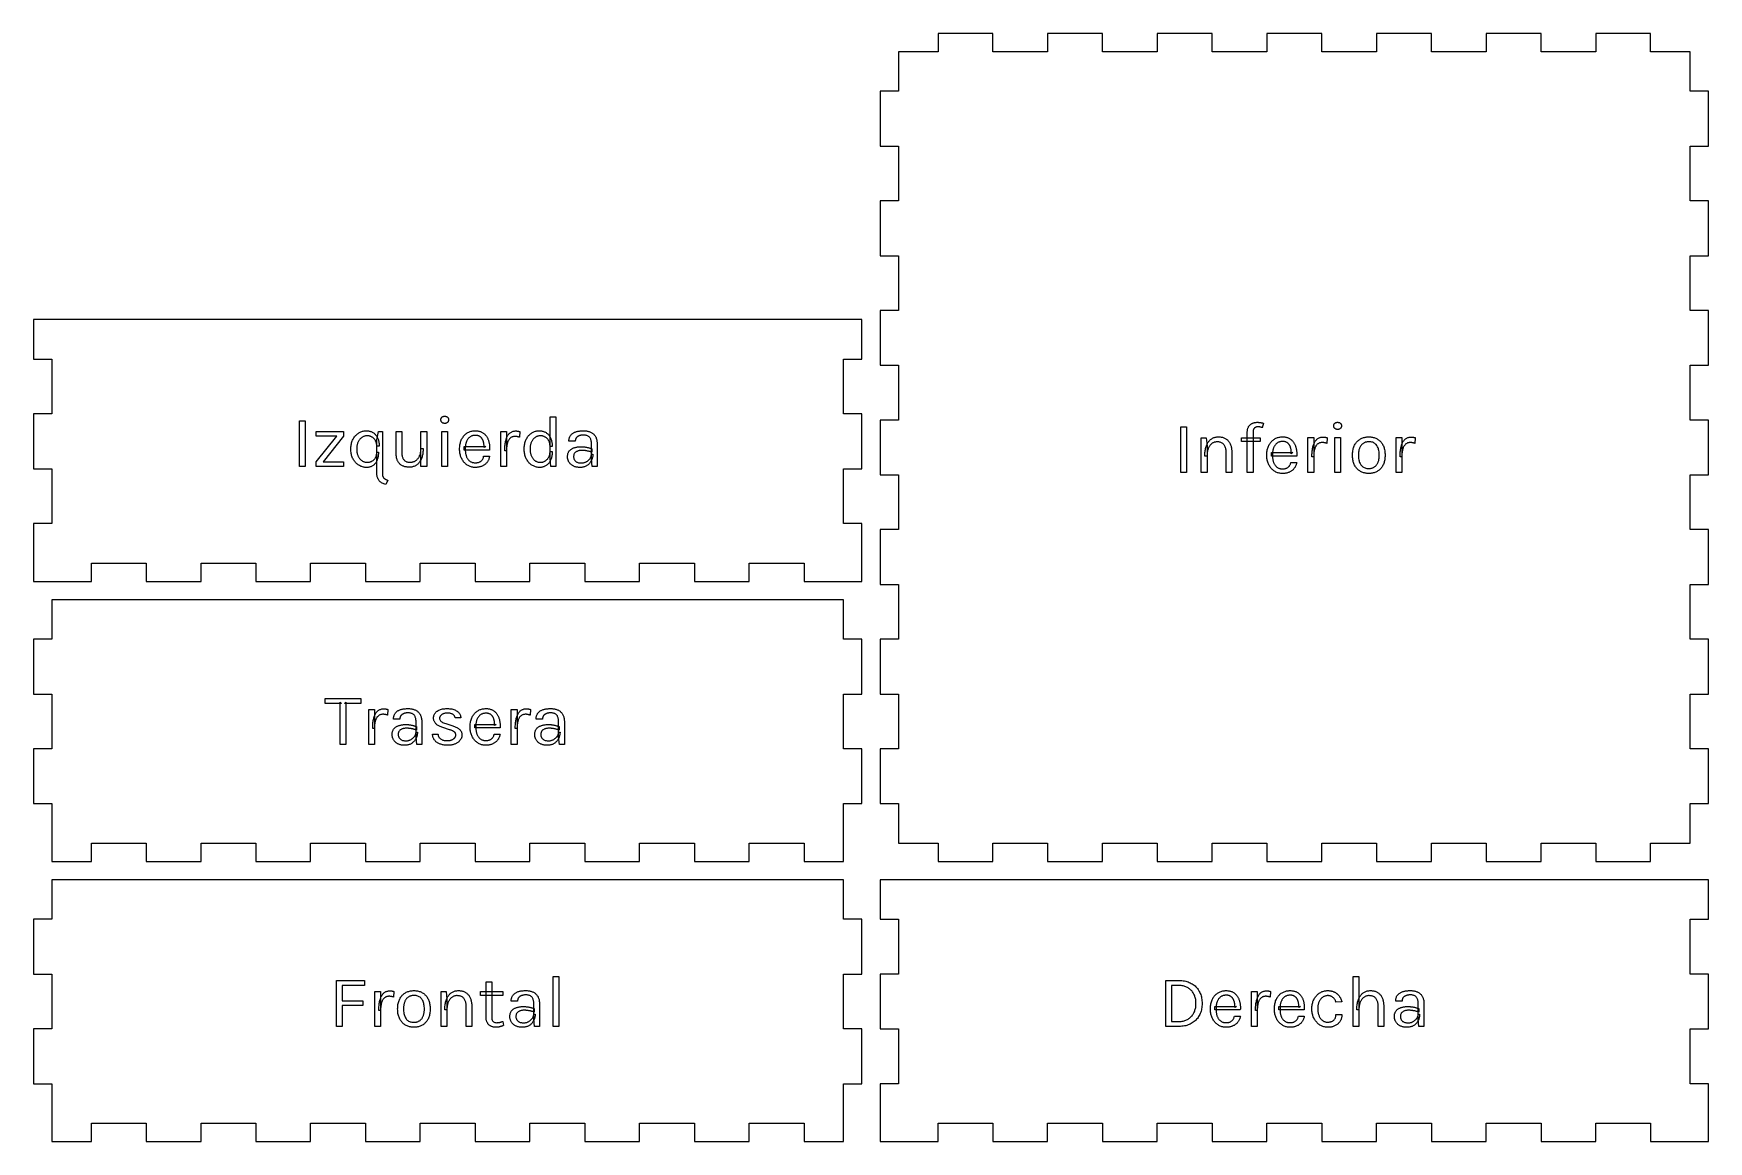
# Model space of a CAD drawing. Header units: millimetres. Extents: x 0 to 275, y 0 to 182.
import ezdxf

# ---------------------------------------------------------------- set-up
doc = ezdxf.new("R2010")
doc.units = ezdxf.units.MM
doc.layers.get('0').update_dxf_attribs({"linetype": 'CONTINUOUS'})

msp = doc.modelspace()

# ---------------------------------------------------------------- linework, layer by layer
for p, q in [((157.5, 182), (148.5, 182)), ((148.5, 182), (148.5, 179)), ((157.5, 179), (157.5, 182)), ((175.5, 182), (166.5, 182)), ((166.5, 182), (166.5, 179)), ((175.5, 179), (175.5, 182)), ((193.5, 182), (184.5, 182)), ((184.5, 182), (184.5, 179)), ((193.5, 179), (193.5, 182)), ((211.5, 182), (202.5, 182)), ((202.5, 182), (202.5, 179)), ((211.5, 179), (211.5, 182)), ((229.5, 182), (220.5, 182)), ((220.5, 182), (220.5, 179)), ((229.5, 179), (229.5, 182)), ((247.5, 182), (238.5, 182)), ((238.5, 182), (238.5, 179)), ((247.5, 179), (247.5, 182)), ((265.5, 182), (256.5, 182)), ((256.5, 182), (256.5, 179)), ((265.5, 179), (265.5, 182)), ((148.5, 179), (142, 179)), ((142, 179), (142, 172.5)), ((166.5, 179), (157.5, 179)), ((184.5, 179), (175.5, 179)), ((202.5, 179), (193.5, 179)), ((220.5, 179), (211.5, 179)), ((238.5, 179), (229.5, 179)), ((256.5, 179), (247.5, 179)), ((272, 179), (265.5, 179)), ((272, 172.5), (272, 179)), ((142, 172.5), (139, 172.5)), ((139, 172.5), (139, 163.5)), ((275, 172.5), (272, 172.5)), ((275, 163.5), (275, 172.5)), ((139, 163.5), (142, 163.5)), ((142, 163.5), (142, 154.5)), ((272, 154.5), (272, 163.5)), ((272, 163.5), (275, 163.5)), ((142, 154.5), (139, 154.5)), ((139, 154.5), (139, 145.5)), ((275, 154.5), (272, 154.5)), ((275, 145.5), (275, 154.5)), ((139, 145.5), (142, 145.5)), ((142, 145.5), (142, 136.5)), ((272, 136.5), (272, 145.5)), ((272, 145.5), (275, 145.5)), ((3, 135), (0, 135)), ((0, 135), (0, 128.5)), ((133, 135), (3, 135)), ((136, 135), (133, 135)), ((136, 128.5), (136, 135)), ((142, 136.5), (139, 136.5)), ((139, 136.5), (139, 127.5)), ((275, 136.5), (272, 136.5)), ((275, 127.5), (275, 136.5)), ((0, 128.5), (3, 128.5)), ((3, 128.5), (3, 119.5)), ((133, 119.5), (133, 128.5)), ((133, 128.5), (136, 128.5)), ((139, 127.5), (142, 127.5)), ((142, 127.5), (142, 118.5)), ((272, 118.5), (272, 127.5)), ((272, 127.5), (275, 127.5)), ((3, 119.5), (0, 119.5)), ((0, 119.5), (0, 110.5)), ((43.649, 110.866), (43.649, 118.402)), ((43.649, 118.402), (44.585, 118.402)), ((44.585, 118.402), (44.585, 110.866)), ((66.887, 118.558), (66.889, 118.61)), ((66.889, 118.505), (66.887, 118.558)), ((66.887, 118.558), (66.887, 118.558)), ((66.889, 118.61), (66.894, 118.659)), ((66.894, 118.454), (66.889, 118.505)), ((66.894, 118.659), (66.902, 118.707)), ((66.902, 118.405), (66.894, 118.454)), ((66.902, 118.707), (66.914, 118.752)), ((66.914, 118.359), (66.902, 118.405)), ((66.914, 118.752), (66.929, 118.795)), ((66.929, 118.314), (66.914, 118.359)), ((66.929, 118.795), (66.947, 118.836)), ((66.947, 118.272), (66.929, 118.314)), ((66.947, 118.836), (66.969, 118.875)), ((66.969, 118.231), (66.947, 118.272)), ((66.969, 118.875), (66.995, 118.911)), ((66.995, 118.911), (67.023, 118.946)), ((67.023, 118.946), (67.055, 118.978)), ((67.055, 118.978), (67.09, 119.008)), ((67.09, 119.008), (67.127, 119.034)), ((67.127, 119.034), (67.167, 119.058)), ((67.167, 119.058), (67.209, 119.078)), ((67.209, 119.078), (67.253, 119.095)), ((67.253, 119.095), (67.3, 119.109)), ((67.3, 119.109), (67.349, 119.12)), ((67.349, 119.12), (67.401, 119.128)), ((67.401, 119.128), (67.455, 119.132)), ((67.455, 119.132), (67.511, 119.134)), ((67.511, 119.134), (67.511, 119.134)), ((67.511, 119.134), (67.567, 119.132)), ((67.567, 119.132), (67.621, 119.128)), ((67.621, 119.128), (67.673, 119.12)), ((67.673, 119.12), (67.722, 119.109)), ((67.722, 119.109), (67.769, 119.095)), ((67.769, 119.095), (67.813, 119.078)), ((67.813, 119.078), (67.855, 119.058)), ((67.855, 119.058), (67.895, 119.034)), ((67.895, 119.034), (67.932, 119.008)), ((67.932, 119.008), (67.967, 118.978)), ((67.967, 118.978), (67.999, 118.946)), ((67.999, 118.946), (68.027, 118.911)), ((68.027, 118.911), (68.053, 118.875)), ((68.053, 118.875), (68.075, 118.836)), ((68.075, 118.272), (68.053, 118.231)), ((68.075, 118.836), (68.093, 118.795)), ((68.093, 118.314), (68.075, 118.272)), ((68.093, 118.795), (68.108, 118.752)), ((68.108, 118.359), (68.093, 118.314)), ((68.108, 118.752), (68.12, 118.707)), ((68.12, 118.405), (68.108, 118.359)), ((68.12, 118.707), (68.128, 118.659)), ((68.128, 118.454), (68.12, 118.405)), ((68.128, 118.659), (68.133, 118.61)), ((68.133, 118.505), (68.128, 118.454)), ((68.133, 118.61), (68.135, 118.558)), ((68.135, 118.558), (68.133, 118.505)), ((68.135, 118.558), (68.135, 118.558)), ((84.803, 112.21), (84.803, 119.05)), ((84.803, 119.05), (85.739, 119.05)), ((85.739, 119.05), (85.739, 110.866)), ((136, 119.5), (133, 119.5)), ((136, 110.5), (136, 119.5)), ((142, 118.5), (139, 118.5)), ((139, 118.5), (139, 109.5)), ((275, 118.5), (272, 118.5)), ((275, 109.5), (275, 118.5)), ((46.433, 115.846), (46.433, 116.602)), ((46.433, 116.602), (50.873, 116.602)), ((46.433, 111.622), (49.817, 115.846)), ((49.817, 115.846), (46.433, 115.846)), ((50.873, 115.846), (47.537, 111.622)), ((50.873, 116.602), (50.873, 115.846)), ((52.537, 115.485), (52.616, 115.61)), ((52.616, 115.61), (52.699, 115.729)), ((52.699, 115.729), (52.787, 115.842)), ((52.787, 115.842), (52.879, 115.948)), ((52.879, 115.948), (52.976, 116.048)), ((52.976, 116.048), (53.077, 116.142)), ((53.077, 116.142), (53.183, 116.23)), ((53.183, 116.23), (53.293, 116.311)), ((53.293, 116.311), (53.408, 116.386)), ((53.408, 116.386), (53.526, 116.454)), ((53.526, 116.454), (53.645, 116.516)), ((53.645, 116.516), (53.766, 116.57)), ((53.771, 115.548), (53.701, 115.485)), ((53.766, 116.57), (53.889, 116.616)), ((53.845, 115.606), (53.771, 115.548)), ((53.921, 115.66), (53.845, 115.606)), ((53.889, 116.616), (54.013, 116.656)), ((54, 115.709), (53.921, 115.66)), ((54.08, 115.753), (54, 115.709)), ((54.013, 116.656), (54.139, 116.688)), ((54.162, 115.792), (54.08, 115.753)), ((54.139, 116.688), (54.267, 116.714)), ((54.245, 115.825), (54.162, 115.792)), ((54.331, 115.853), (54.245, 115.825)), ((54.267, 116.714), (54.396, 116.732)), ((54.417, 115.877), (54.331, 115.853)), ((54.396, 116.732), (54.527, 116.742)), ((54.505, 115.895), (54.417, 115.877)), ((54.595, 115.908), (54.505, 115.895)), ((54.527, 116.742), (54.659, 116.746)), ((54.686, 115.915), (54.595, 115.908)), ((54.659, 116.746), (54.659, 116.746)), ((54.659, 116.746), (54.775, 116.743)), ((54.779, 115.918), (54.686, 115.915)), ((54.775, 116.743), (54.89, 116.734)), ((54.86, 115.916), (54.779, 115.918)), ((54.779, 115.918), (54.779, 115.918)), ((54.94, 115.91), (54.86, 115.916)), ((54.89, 116.734), (55.002, 116.72)), ((55.019, 115.9), (54.94, 115.91)), ((55.002, 116.72), (55.112, 116.7)), ((55.098, 115.886), (55.019, 115.9)), ((55.175, 115.868), (55.098, 115.886)), ((55.112, 116.7), (55.219, 116.674)), ((55.251, 115.847), (55.175, 115.868)), ((55.219, 116.674), (55.325, 116.642)), ((55.327, 115.821), (55.251, 115.847)), ((55.325, 116.642), (55.428, 116.605)), ((55.401, 115.791), (55.327, 115.821)), ((55.475, 115.758), (55.401, 115.791)), ((55.428, 116.605), (55.529, 116.562)), ((55.547, 115.72), (55.475, 115.758)), ((55.529, 116.562), (55.627, 116.513)), ((55.618, 115.679), (55.547, 115.72)), ((55.685, 115.633), (55.618, 115.679)), ((55.627, 116.513), (55.724, 116.458)), ((55.751, 115.585), (55.685, 115.633)), ((55.724, 116.458), (55.817, 116.398)), ((55.813, 115.532), (55.751, 115.585)), ((55.873, 115.476), (55.813, 115.532)), ((55.817, 116.398), (55.907, 116.332)), ((55.907, 116.332), (55.992, 116.26)), ((55.992, 116.26), (56.074, 116.183)), ((56.074, 116.183), (56.151, 116.1)), ((56.151, 116.1), (56.225, 116.012)), ((56.225, 116.012), (56.295, 115.918)), ((56.295, 115.918), (56.36, 115.819)), ((56.351, 115.258), (56.639, 116.602)), ((56.36, 115.819), (56.422, 115.714)), ((56.422, 115.714), (56.48, 115.603)), ((56.48, 115.603), (56.533, 115.487)), ((56.639, 116.602), (57.275, 116.602)), ((57.275, 116.602), (57.275, 109.894)), ((59.549, 112.966), (59.549, 116.614)), ((59.549, 116.614), (60.485, 116.614)), ((60.485, 116.614), (60.485, 113.038)), ((63.617, 110.866), (63.617, 116.614)), ((63.617, 116.614), (64.553, 116.614)), ((64.553, 116.614), (64.553, 110.866)), ((66.995, 118.193), (66.969, 118.231)), ((67.023, 118.157), (66.995, 118.193)), ((67.055, 118.123), (67.023, 118.157)), ((67.043, 110.866), (67.043, 116.614)), ((67.043, 116.614), (67.979, 116.614)), ((67.09, 118.092), (67.055, 118.123)), ((67.127, 118.064), (67.09, 118.092)), ((67.167, 118.039), (67.127, 118.064)), ((67.209, 118.017), (67.167, 118.039)), ((67.253, 117.999), (67.209, 118.017)), ((67.3, 117.984), (67.253, 117.999)), ((67.349, 117.973), (67.3, 117.984)), ((67.401, 117.965), (67.349, 117.973)), ((67.455, 117.96), (67.401, 117.965)), ((67.511, 117.958), (67.455, 117.96)), ((67.567, 117.96), (67.511, 117.958)), ((67.511, 117.958), (67.511, 117.958)), ((67.511, 117.958), (67.511, 117.958)), ((67.621, 117.965), (67.567, 117.96)), ((67.673, 117.973), (67.621, 117.965)), ((67.722, 117.984), (67.673, 117.973)), ((67.769, 117.999), (67.722, 117.984)), ((67.813, 118.017), (67.769, 117.999)), ((67.855, 118.039), (67.813, 118.017)), ((67.895, 118.064), (67.855, 118.039)), ((67.932, 118.092), (67.895, 118.064)), ((67.967, 118.123), (67.932, 118.092)), ((67.999, 118.157), (67.967, 118.123)), ((67.979, 116.614), (67.979, 110.866)), ((68.027, 118.193), (67.999, 118.157)), ((68.053, 118.231), (68.027, 118.193)), ((70.365, 115.474), (70.439, 115.601)), ((70.439, 115.601), (70.519, 115.72)), ((70.519, 115.72), (70.604, 115.834)), ((70.604, 115.834), (70.693, 115.941)), ((70.693, 115.941), (70.788, 116.042)), ((70.788, 116.042), (70.887, 116.137)), ((70.887, 116.137), (70.992, 116.225)), ((70.992, 116.225), (71.101, 116.307)), ((71.101, 116.307), (71.216, 116.383)), ((71.216, 116.383), (71.335, 116.452)), ((71.335, 116.452), (71.457, 116.514)), ((71.433, 115.523), (71.371, 115.454)), ((71.498, 115.588), (71.433, 115.523)), ((71.457, 116.514), (71.582, 116.568)), ((71.566, 115.65), (71.498, 115.588)), ((71.639, 115.708), (71.566, 115.65)), ((71.582, 116.568), (71.71, 116.615)), ((71.715, 115.762), (71.639, 115.708)), ((71.71, 116.615), (71.842, 116.655)), ((71.795, 115.81), (71.715, 115.762)), ((71.878, 115.852), (71.795, 115.81)), ((71.842, 116.655), (71.977, 116.688)), ((71.965, 115.888), (71.878, 115.852)), ((72.056, 115.919), (71.965, 115.888)), ((71.977, 116.688), (72.116, 116.713)), ((72.15, 115.945), (72.056, 115.919)), ((72.116, 116.713), (72.258, 116.731)), ((72.248, 115.965), (72.15, 115.945)), ((72.349, 115.979), (72.248, 115.965)), ((72.258, 116.731), (72.403, 116.742)), ((72.454, 115.987), (72.349, 115.979)), ((72.403, 116.742), (72.551, 116.746)), ((72.563, 115.99), (72.454, 115.987)), ((72.551, 116.746), (72.551, 116.746)), ((72.551, 116.746), (72.68, 116.743)), ((72.649, 115.988), (72.563, 115.99)), ((72.563, 115.99), (72.563, 115.99)), ((72.732, 115.983), (72.649, 115.988)), ((72.68, 116.743), (72.805, 116.735)), ((72.812, 115.974), (72.732, 115.983)), ((72.805, 116.735), (72.926, 116.722)), ((72.888, 115.961), (72.812, 115.974)), ((72.962, 115.945), (72.888, 115.961)), ((72.926, 116.722), (73.043, 116.704)), ((73.032, 115.925), (72.962, 115.945)), ((73.1, 115.902), (73.032, 115.925)), ((73.043, 116.704), (73.157, 116.68)), ((73.164, 115.875), (73.1, 115.902)), ((73.157, 116.68), (73.267, 116.651)), ((73.225, 115.844), (73.164, 115.875)), ((73.283, 115.81), (73.225, 115.844)), ((73.267, 116.651), (73.373, 116.617)), ((73.338, 115.773), (73.283, 115.81)), ((73.391, 115.733), (73.338, 115.773)), ((73.373, 116.617), (73.475, 116.577)), ((73.441, 115.691), (73.391, 115.733)), ((73.488, 115.647), (73.441, 115.691)), ((73.475, 116.577), (73.573, 116.532)), ((73.534, 115.601), (73.488, 115.647)), ((73.576, 115.552), (73.534, 115.601)), ((73.573, 116.532), (73.667, 116.482)), ((73.616, 115.501), (73.576, 115.552)), ((73.654, 115.447), (73.616, 115.501)), ((73.667, 116.482), (73.758, 116.427)), ((73.758, 116.427), (73.845, 116.369)), ((73.845, 116.369), (73.928, 116.307)), ((73.928, 116.307), (74.008, 116.241)), ((74.008, 116.241), (74.084, 116.171)), ((74.084, 116.171), (74.157, 116.098)), ((74.157, 116.098), (74.226, 116.021)), ((74.226, 116.021), (74.291, 115.941)), ((74.291, 115.941), (74.353, 115.856)), ((74.353, 115.856), (74.411, 115.768)), ((74.411, 115.768), (74.466, 115.677)), ((74.466, 115.677), (74.517, 115.583)), ((74.517, 115.583), (74.565, 115.487)), ((76.721, 110.866), (76.721, 116.614)), ((76.721, 116.614), (77.657, 116.614)), ((77.623, 115.414), (77.671, 115.548)), ((77.657, 116.614), (77.657, 110.866)), ((77.671, 115.548), (77.723, 115.674)), ((77.723, 115.674), (77.778, 115.793)), ((77.778, 115.793), (77.838, 115.904)), ((77.838, 115.904), (77.901, 116.009)), ((77.901, 116.009), (77.969, 116.106)), ((77.969, 116.106), (78.04, 116.196)), ((78.04, 116.196), (78.115, 116.278)), ((78.115, 116.278), (78.194, 116.353)), ((78.251, 115.519), (78.19, 115.458)), ((78.194, 116.353), (78.277, 116.421)), ((78.315, 115.574), (78.251, 115.519)), ((78.277, 116.421), (78.363, 116.482)), ((78.384, 115.624), (78.315, 115.574)), ((78.363, 116.482), (78.453, 116.535)), ((78.456, 115.667), (78.384, 115.624)), ((78.453, 116.535), (78.546, 116.581)), ((78.532, 115.705), (78.456, 115.667)), ((78.612, 115.737), (78.532, 115.705)), ((78.546, 116.581), (78.643, 116.621)), ((78.697, 115.763), (78.612, 115.737)), ((78.643, 116.621), (78.744, 116.653)), ((78.785, 115.784), (78.697, 115.763)), ((78.744, 116.653), (78.848, 116.678)), ((78.877, 115.798), (78.785, 115.784)), ((78.848, 116.678), (78.955, 116.696)), ((78.973, 115.807), (78.877, 115.798)), ((78.955, 116.696), (79.066, 116.706)), ((79.073, 115.81), (78.973, 115.807)), ((79.066, 116.706), (79.181, 116.71)), ((79.105, 115.81), (79.073, 115.81)), ((79.073, 115.81), (79.073, 115.81)), ((79.137, 115.808), (79.105, 115.81)), ((79.17, 115.806), (79.137, 115.808)), ((79.205, 115.804), (79.17, 115.806)), ((79.181, 116.71), (79.181, 116.71)), ((79.181, 116.71), (79.219, 116.71)), ((79.239, 115.8), (79.205, 115.804)), ((79.219, 116.71), (79.256, 116.709)), ((79.275, 115.796), (79.239, 115.8)), ((79.256, 116.709), (79.293, 116.708)), ((79.312, 115.791), (79.275, 115.796)), ((79.293, 116.708), (79.329, 116.706)), ((79.349, 115.785), (79.312, 115.791)), ((79.329, 116.706), (79.365, 116.703)), ((79.388, 115.778), (79.349, 115.785)), ((79.365, 116.703), (79.4, 116.7)), ((79.427, 115.771), (79.388, 115.778)), ((79.4, 116.7), (79.434, 116.697)), ((79.466, 115.763), (79.427, 115.771)), ((79.434, 116.697), (79.467, 116.693)), ((79.505, 115.755), (79.466, 115.763)), ((79.467, 116.693), (79.5, 116.688)), ((79.5, 116.688), (79.532, 116.683)), ((79.543, 115.746), (79.505, 115.755)), ((79.532, 116.683), (79.564, 116.677)), ((79.581, 115.737), (79.543, 115.746)), ((79.564, 116.677), (79.596, 116.671)), ((79.618, 115.728), (79.581, 115.737)), ((79.596, 116.671), (79.628, 116.664)), ((79.654, 115.719), (79.618, 115.728)), ((79.628, 116.664), (79.66, 116.657)), ((79.689, 115.709), (79.654, 115.719)), ((79.66, 116.657), (79.692, 116.649)), ((79.725, 115.699), (79.689, 115.709)), ((79.692, 116.649), (79.724, 116.641)), ((79.724, 116.641), (79.756, 116.632)), ((79.759, 115.689), (79.725, 115.699)), ((79.756, 116.632), (79.788, 116.623)), ((79.793, 115.678), (79.759, 115.689)), ((79.788, 116.623), (79.821, 116.613)), ((79.853, 116.602), (79.793, 115.678)), ((79.821, 116.613), (79.853, 116.602)), ((79.853, 116.602), (79.853, 116.602)), ((80.968, 115.479), (81.043, 115.604)), ((81.043, 115.604), (81.122, 115.723)), ((81.122, 115.723), (81.207, 115.836)), ((81.207, 115.836), (81.295, 115.943)), ((81.295, 115.943), (81.388, 116.043)), ((81.388, 116.043), (81.486, 116.137)), ((81.486, 116.137), (81.588, 116.225)), ((81.588, 116.225), (81.695, 116.307)), ((81.695, 116.307), (81.806, 116.383)), ((81.806, 116.383), (81.921, 116.452)), ((81.921, 116.452), (82.037, 116.514)), ((82.037, 116.514), (82.156, 116.568)), ((82.215, 115.544), (82.146, 115.48)), ((82.156, 116.568), (82.277, 116.615)), ((82.288, 115.603), (82.215, 115.544)), ((82.277, 116.615), (82.401, 116.655)), ((82.364, 115.657), (82.288, 115.603)), ((82.442, 115.707), (82.364, 115.657)), ((82.401, 116.655), (82.526, 116.688)), ((82.522, 115.751), (82.442, 115.707)), ((82.603, 115.79), (82.522, 115.751)), ((82.526, 116.688), (82.654, 116.713)), ((82.687, 115.824), (82.603, 115.79)), ((82.654, 116.713), (82.784, 116.731)), ((82.771, 115.853), (82.687, 115.824)), ((82.858, 115.876), (82.771, 115.853)), ((82.784, 116.731), (82.917, 116.742)), ((82.945, 115.895), (82.858, 115.876)), ((82.917, 116.742), (83.051, 116.746)), ((83.035, 115.908), (82.945, 115.895)), ((83.126, 115.915), (83.035, 115.908)), ((83.051, 116.746), (83.051, 116.746)), ((83.051, 116.746), (83.175, 116.743)), ((83.219, 115.918), (83.126, 115.915)), ((83.175, 116.743), (83.297, 116.734)), ((83.301, 115.916), (83.219, 115.918)), ((83.219, 115.918), (83.219, 115.918)), ((83.297, 116.734), (83.415, 116.718)), ((83.382, 115.91), (83.301, 115.916)), ((83.463, 115.9), (83.382, 115.91)), ((83.415, 116.718), (83.531, 116.697)), ((83.542, 115.886), (83.463, 115.9)), ((83.531, 116.697), (83.643, 116.669)), ((83.62, 115.868), (83.542, 115.886)), ((83.696, 115.846), (83.62, 115.868)), ((83.643, 116.669), (83.752, 116.636)), ((83.772, 115.82), (83.696, 115.846)), ((83.752, 116.636), (83.858, 116.596)), ((83.847, 115.789), (83.772, 115.82)), ((83.92, 115.755), (83.847, 115.789)), ((83.858, 116.596), (83.961, 116.55)), ((83.993, 115.717), (83.92, 115.755)), ((83.961, 116.55), (84.061, 116.498)), ((84.064, 115.675), (83.993, 115.717)), ((84.061, 116.498), (84.158, 116.44)), ((84.132, 115.629), (84.064, 115.675)), ((84.197, 115.579), (84.132, 115.629)), ((84.158, 116.44), (84.251, 116.376)), ((84.259, 115.526), (84.197, 115.579)), ((84.251, 116.376), (84.34, 116.307)), ((84.319, 115.469), (84.259, 115.526)), ((84.34, 116.307), (84.425, 116.232)), ((84.425, 116.232), (84.506, 116.152)), ((84.506, 116.152), (84.582, 116.067)), ((84.582, 116.067), (84.654, 115.976)), ((84.654, 115.976), (84.721, 115.879)), ((84.721, 115.879), (84.785, 115.778)), ((84.785, 115.778), (84.844, 115.671)), ((84.844, 115.671), (84.899, 115.558)), ((84.899, 115.558), (84.949, 115.44)), ((87.954, 115.478), (87.981, 115.581)), ((87.981, 115.581), (88.015, 115.679)), ((88.015, 115.679), (88.055, 115.773)), ((88.055, 115.773), (88.101, 115.861)), ((88.101, 115.861), (88.153, 115.944)), ((88.153, 115.944), (88.211, 116.023)), ((88.211, 116.023), (88.275, 116.097)), ((88.275, 116.097), (88.343, 116.167)), ((88.343, 116.167), (88.415, 116.233)), ((88.415, 116.233), (88.493, 116.294)), ((88.493, 116.294), (88.575, 116.352)), ((88.575, 116.352), (88.661, 116.405)), ((88.661, 116.405), (88.753, 116.454)), ((88.753, 116.454), (88.848, 116.498)), ((88.848, 116.498), (88.949, 116.539)), ((88.949, 116.539), (89.054, 116.575)), ((89.062, 115.502), (89.036, 115.45)), ((89.054, 116.575), (89.163, 116.607)), ((89.092, 115.551), (89.062, 115.502)), ((89.126, 115.597), (89.092, 115.551)), ((89.163, 115.641), (89.126, 115.597)), ((89.163, 116.607), (89.275, 116.637)), ((89.202, 115.682), (89.163, 115.641)), ((89.244, 115.721), (89.202, 115.682)), ((89.288, 115.758), (89.244, 115.721)), ((89.275, 116.637), (89.39, 116.662)), ((89.334, 115.793), (89.288, 115.758)), ((89.384, 115.825), (89.334, 115.793)), ((89.436, 115.855), (89.384, 115.825)), ((89.39, 116.662), (89.508, 116.684)), ((89.49, 115.882), (89.436, 115.855)), ((89.547, 115.907), (89.49, 115.882)), ((89.508, 116.684), (89.629, 116.703)), ((89.606, 115.93), (89.547, 115.907)), ((89.667, 115.951), (89.606, 115.93)), ((89.629, 116.703), (89.753, 116.719)), ((89.73, 115.969), (89.667, 115.951)), ((89.794, 115.985), (89.73, 115.969)), ((89.753, 116.719), (89.881, 116.731)), ((89.859, 115.999), (89.794, 115.985)), ((89.926, 116.011), (89.859, 115.999)), ((89.881, 116.731), (90.011, 116.739)), ((89.994, 116.021), (89.926, 116.011)), ((90.064, 116.028), (89.994, 116.021)), ((90.011, 116.739), (90.145, 116.744)), ((90.135, 116.034), (90.064, 116.028)), ((90.207, 116.037), (90.135, 116.034)), ((90.145, 116.744), (90.281, 116.746)), ((90.281, 116.038), (90.207, 116.037)), ((90.281, 116.746), (90.281, 116.746)), ((90.281, 116.746), (90.412, 116.744)), ((90.41, 116.035), (90.281, 116.038)), ((90.281, 116.038), (90.281, 116.038)), ((90.532, 116.024), (90.41, 116.035)), ((90.412, 116.744), (90.539, 116.737)), ((90.647, 116.007), (90.532, 116.024)), ((90.539, 116.737), (90.663, 116.726)), ((90.756, 115.984), (90.647, 116.007)), ((90.663, 116.726), (90.785, 116.71)), ((90.858, 115.953), (90.756, 115.984)), ((90.785, 116.71), (90.904, 116.691)), ((90.954, 115.916), (90.858, 115.953)), ((90.904, 116.691), (91.019, 116.666)), ((91.043, 115.872), (90.954, 115.916)), ((91.019, 116.666), (91.132, 116.637)), ((91.126, 115.821), (91.043, 115.872)), ((91.202, 115.763), (91.126, 115.821)), ((91.132, 116.637), (91.241, 116.604)), ((91.271, 115.699), (91.202, 115.763)), ((91.241, 116.604), (91.347, 116.566)), ((91.334, 115.627), (91.271, 115.699)), ((91.39, 115.546), (91.334, 115.627)), ((91.347, 116.566), (91.451, 116.524)), ((91.439, 115.456), (91.39, 115.546)), ((91.451, 116.524), (91.551, 116.477)), ((91.551, 116.477), (91.646, 116.425)), ((91.646, 116.425), (91.737, 116.367)), ((91.737, 116.367), (91.823, 116.305)), ((91.823, 116.305), (91.905, 116.237)), ((91.905, 116.237), (91.983, 116.164)), ((91.983, 116.164), (92.056, 116.085)), ((92.056, 116.085), (92.125, 116.002)), ((92.125, 116.002), (92.189, 115.913)), ((92.189, 115.913), (92.249, 115.819)), ((92.249, 115.819), (92.304, 115.719)), ((92.304, 115.719), (92.353, 115.614)), ((92.353, 115.614), (92.396, 115.503)), ((92.396, 115.503), (92.433, 115.386)), ((188.37, 109.866), (188.37, 117.402)), ((188.37, 117.402), (189.306, 117.402)), ((189.306, 117.402), (189.306, 109.866)), ((191.73, 109.866), (191.73, 115.602)), ((191.73, 115.602), (192.534, 115.602)), ((192.534, 115.602), (192.666, 114.282)), ((193.445, 115.442), (193.553, 115.506)), ((193.553, 115.506), (193.665, 115.562)), ((193.665, 115.562), (193.782, 115.611)), ((193.782, 115.611), (193.903, 115.652)), ((193.903, 115.652), (194.028, 115.686)), ((194.028, 115.686), (194.158, 115.712)), ((194.158, 115.712), (194.292, 115.731)), ((194.292, 115.731), (194.431, 115.742)), ((194.431, 115.742), (194.574, 115.746)), ((194.574, 115.746), (194.574, 115.746)), ((194.574, 115.746), (194.708, 115.743)), ((194.708, 115.743), (194.837, 115.734)), ((194.837, 115.734), (194.963, 115.719)), ((194.963, 115.719), (195.085, 115.698)), ((195.085, 115.698), (195.203, 115.67)), ((195.203, 115.67), (195.317, 115.637)), ((195.317, 115.637), (195.428, 115.598)), ((195.428, 115.598), (195.534, 115.552)), ((195.534, 115.552), (195.636, 115.501)), ((195.636, 115.501), (195.735, 115.443)), ((198.348, 114.954), (198.348, 115.602)), ((198.348, 115.602), (201.408, 115.602)), ((199.284, 116.49), (199.286, 116.602)), ((199.284, 109.866), (199.284, 116.49)), ((199.286, 116.602), (199.293, 116.71)), ((199.293, 116.71), (199.304, 116.813)), ((199.304, 116.813), (199.319, 116.913)), ((199.319, 116.913), (199.339, 117.008)), ((199.339, 117.008), (199.363, 117.099)), ((199.363, 117.099), (199.391, 117.187)), ((199.391, 117.187), (199.424, 117.27)), ((199.424, 117.27), (199.461, 117.348)), ((199.461, 117.348), (199.503, 117.423)), ((199.503, 117.423), (199.548, 117.494)), ((199.548, 117.494), (199.597, 117.561)), ((199.597, 117.561), (199.648, 117.624)), ((199.648, 117.624), (199.702, 117.683)), ((199.702, 117.683), (199.76, 117.739)), ((199.76, 117.739), (199.82, 117.791)), ((199.82, 117.791), (199.883, 117.839)), ((199.883, 117.839), (199.949, 117.883)), ((199.949, 117.883), (200.019, 117.923)), ((200.019, 117.923), (200.091, 117.96)), ((200.091, 117.96), (200.166, 117.993)), ((200.166, 117.993), (200.242, 118.023)), ((200.221, 116.551), (200.22, 116.478)), ((200.22, 116.478), (200.22, 116.478)), ((200.22, 116.478), (200.22, 109.866)), ((200.225, 116.62), (200.221, 116.551)), ((200.231, 116.686), (200.225, 116.62)), ((200.24, 116.748), (200.231, 116.686)), ((200.251, 116.806), (200.24, 116.748)), ((200.242, 118.023), (200.32, 118.049)), ((200.265, 116.862), (200.251, 116.806)), ((200.282, 116.914), (200.265, 116.862)), ((200.301, 116.962), (200.282, 116.914)), ((200.322, 117.007), (200.301, 116.962)), ((200.32, 118.049), (200.4, 118.071)), ((200.346, 117.048), (200.322, 117.007)), ((200.372, 117.086), (200.346, 117.048)), ((200.399, 117.122), (200.372, 117.086)), ((200.428, 117.155), (200.399, 117.122)), ((200.4, 118.071), (200.482, 118.091)), ((200.457, 117.186), (200.428, 117.155)), ((200.488, 117.215), (200.457, 117.186)), ((200.482, 118.091), (200.565, 118.106)), ((200.521, 117.24), (200.488, 117.215)), ((200.555, 117.263), (200.521, 117.24)), ((200.59, 117.284), (200.555, 117.263)), ((200.565, 118.106), (200.65, 118.118)), ((200.626, 117.302), (200.59, 117.284)), ((200.664, 117.318), (200.626, 117.302)), ((200.65, 118.118), (200.737, 118.127)), ((200.702, 117.332), (200.664, 117.318)), ((200.741, 117.344), (200.702, 117.332)), ((200.737, 118.127), (200.826, 118.132)), ((200.779, 117.355), (200.741, 117.344)), ((200.818, 117.364), (200.779, 117.355)), ((200.856, 117.372), (200.818, 117.364)), ((200.826, 118.132), (200.916, 118.134)), ((200.894, 117.378), (200.856, 117.372)), ((200.933, 117.384), (200.894, 117.378)), ((200.916, 118.134), (200.916, 118.134)), ((200.916, 118.134), (200.965, 118.134)), ((200.971, 117.387), (200.933, 117.384)), ((200.965, 118.134), (201.015, 118.133)), ((201.01, 117.389), (200.971, 117.387)), ((201.048, 117.39), (201.01, 117.389)), ((201.015, 118.133), (201.064, 118.131)), ((201.081, 117.39), (201.048, 117.39)), ((201.048, 117.39), (201.048, 117.39)), ((201.064, 118.131), (201.114, 118.128)), ((201.113, 117.389), (201.081, 117.39)), ((201.147, 117.387), (201.113, 117.389)), ((201.114, 118.128), (201.164, 118.125)), ((201.18, 117.384), (201.147, 117.387)), ((201.164, 118.125), (201.214, 118.121)), ((201.214, 117.381), (201.18, 117.384)), ((201.214, 118.121), (201.265, 118.116)), ((201.248, 117.377), (201.214, 117.381)), ((201.282, 117.372), (201.248, 117.377)), ((201.265, 118.116), (201.315, 118.111)), ((201.317, 117.367), (201.282, 117.372)), ((201.315, 118.111), (201.366, 118.105)), ((201.352, 117.361), (201.317, 117.367)), ((201.387, 117.354), (201.352, 117.361)), ((201.366, 118.105), (201.417, 118.098)), ((201.422, 117.346), (201.387, 117.354)), ((201.408, 115.602), (201.408, 114.954)), ((201.417, 118.098), (201.468, 118.09)), ((201.458, 117.338), (201.422, 117.346)), ((201.493, 117.329), (201.458, 117.338)), ((201.468, 118.09), (201.519, 118.082)), ((201.529, 117.319), (201.493, 117.329)), ((201.519, 118.082), (201.57, 118.073)), ((201.565, 117.309), (201.529, 117.319)), ((201.6, 117.298), (201.565, 117.309)), ((201.57, 118.073), (201.621, 118.063)), ((201.636, 117.286), (201.6, 117.298)), ((201.621, 118.063), (201.671, 118.053)), ((201.672, 117.273), (201.636, 117.286)), ((201.671, 118.053), (201.722, 118.042)), ((201.708, 117.26), (201.672, 117.273)), ((201.744, 117.246), (201.708, 117.26)), ((201.722, 118.042), (201.773, 118.03)), ((201.924, 117.99), (201.744, 117.246)), ((201.773, 118.03), (201.823, 118.017)), ((201.823, 118.017), (201.874, 118.004)), ((201.874, 118.004), (201.924, 117.99)), ((201.924, 117.99), (201.924, 117.99)), ((203.858, 115.452), (203.98, 115.514)), ((203.98, 115.514), (204.105, 115.568)), ((204.105, 115.568), (204.233, 115.615)), ((204.233, 115.615), (204.365, 115.655)), ((204.365, 115.655), (204.5, 115.688)), ((204.5, 115.688), (204.639, 115.713)), ((204.639, 115.713), (204.781, 115.731)), ((204.781, 115.731), (204.926, 115.742)), ((204.926, 115.742), (205.074, 115.746)), ((205.074, 115.746), (205.074, 115.746)), ((205.074, 115.746), (205.203, 115.743)), ((205.203, 115.743), (205.328, 115.735)), ((205.328, 115.735), (205.449, 115.722)), ((205.449, 115.722), (205.566, 115.704)), ((205.566, 115.704), (205.68, 115.68)), ((205.68, 115.68), (205.79, 115.651)), ((205.79, 115.651), (205.896, 115.617)), ((205.896, 115.617), (205.998, 115.577)), ((205.998, 115.577), (206.096, 115.532)), ((206.096, 115.532), (206.19, 115.482)), ((209.244, 109.866), (209.244, 115.614)), ((209.244, 115.614), (210.18, 115.614)), ((210.18, 115.614), (210.18, 109.866)), ((210.886, 115.482), (210.976, 115.535)), ((210.976, 115.535), (211.069, 115.581)), ((211.069, 115.581), (211.166, 115.621)), ((211.166, 115.621), (211.267, 115.653)), ((211.267, 115.653), (211.371, 115.678)), ((211.371, 115.678), (211.478, 115.696)), ((211.478, 115.696), (211.589, 115.706)), ((211.589, 115.706), (211.704, 115.71)), ((211.704, 115.71), (211.704, 115.71)), ((211.704, 115.71), (211.742, 115.71)), ((211.742, 115.71), (211.779, 115.709)), ((211.779, 115.709), (211.816, 115.708)), ((211.816, 115.708), (211.852, 115.706)), ((211.852, 115.706), (211.888, 115.703)), ((211.888, 115.703), (211.923, 115.7)), ((211.923, 115.7), (211.957, 115.697)), ((211.957, 115.697), (211.99, 115.693)), ((211.99, 115.693), (212.023, 115.688)), ((212.023, 115.688), (212.055, 115.683)), ((212.055, 115.683), (212.087, 115.677)), ((212.087, 115.677), (212.119, 115.671)), ((212.119, 115.671), (212.151, 115.664)), ((212.151, 115.664), (212.183, 115.657)), ((212.183, 115.657), (212.215, 115.649)), ((212.215, 115.649), (212.247, 115.641)), ((212.247, 115.641), (212.279, 115.632)), ((212.279, 115.632), (212.311, 115.623)), ((212.311, 115.623), (212.344, 115.613)), ((212.376, 115.602), (212.316, 114.678)), ((212.344, 115.613), (212.376, 115.602)), ((212.376, 115.602), (212.376, 115.602)), ((213.486, 117.558), (213.488, 117.61)), ((213.488, 117.505), (213.486, 117.558)), ((213.486, 117.558), (213.486, 117.558)), ((213.488, 117.61), (213.493, 117.659)), ((213.493, 117.454), (213.488, 117.505)), ((213.493, 117.659), (213.501, 117.707)), ((213.501, 117.405), (213.493, 117.454)), ((213.501, 117.707), (213.513, 117.752)), ((213.513, 117.359), (213.501, 117.405)), ((213.513, 117.752), (213.528, 117.795)), ((213.528, 117.314), (213.513, 117.359)), ((213.528, 117.795), (213.546, 117.836)), ((213.546, 117.272), (213.528, 117.314)), ((213.546, 117.836), (213.568, 117.875)), ((213.568, 117.231), (213.546, 117.272)), ((213.568, 117.875), (213.594, 117.911)), ((213.594, 117.193), (213.568, 117.231)), ((213.594, 117.911), (213.622, 117.946)), ((213.622, 117.157), (213.594, 117.193)), ((213.622, 117.946), (213.654, 117.978)), ((213.654, 117.123), (213.622, 117.157)), ((213.642, 109.866), (213.642, 115.614)), ((213.642, 115.614), (214.578, 115.614)), ((213.654, 117.978), (213.689, 118.008)), ((213.689, 117.092), (213.654, 117.123)), ((213.689, 118.008), (213.726, 118.034)), ((213.726, 117.064), (213.689, 117.092)), ((213.726, 118.034), (213.766, 118.058)), ((213.766, 117.039), (213.726, 117.064)), ((213.766, 118.058), (213.808, 118.078)), ((213.808, 117.017), (213.766, 117.039)), ((213.808, 118.078), (213.852, 118.095)), ((213.852, 116.999), (213.808, 117.017)), ((213.852, 118.095), (213.899, 118.109)), ((213.899, 116.984), (213.852, 116.999)), ((213.899, 118.109), (213.948, 118.12)), ((213.948, 116.973), (213.899, 116.984)), ((213.948, 118.12), (214, 118.128)), ((214, 116.965), (213.948, 116.973)), ((214, 118.128), (214.054, 118.132)), ((214.054, 116.96), (214, 116.965)), ((214.054, 118.132), (214.11, 118.134)), ((214.11, 116.958), (214.054, 116.96)), ((214.11, 118.134), (214.11, 118.134)), ((214.11, 118.134), (214.166, 118.132)), ((214.166, 116.96), (214.11, 116.958)), ((214.11, 116.958), (214.11, 116.958)), ((214.11, 116.958), (214.11, 116.958)), ((214.166, 118.132), (214.22, 118.128)), ((214.22, 116.965), (214.166, 116.96)), ((214.22, 118.128), (214.272, 118.12)), ((214.272, 116.973), (214.22, 116.965)), ((214.272, 118.12), (214.321, 118.109)), ((214.321, 116.984), (214.272, 116.973)), ((214.321, 118.109), (214.368, 118.095)), ((214.368, 116.999), (214.321, 116.984)), ((214.368, 118.095), (214.412, 118.078)), ((214.412, 117.017), (214.368, 116.999)), ((214.412, 118.078), (214.454, 118.058)), ((214.454, 117.039), (214.412, 117.017)), ((214.454, 118.058), (214.494, 118.034)), ((214.494, 117.064), (214.454, 117.039)), ((214.494, 118.034), (214.531, 118.008)), ((214.531, 117.092), (214.494, 117.064)), ((214.531, 118.008), (214.566, 117.978)), ((214.566, 117.123), (214.531, 117.092)), ((214.566, 117.978), (214.598, 117.946)), ((214.598, 117.157), (214.566, 117.123)), ((214.578, 115.614), (214.578, 109.866)), ((214.598, 117.946), (214.626, 117.911)), ((214.626, 117.193), (214.598, 117.157)), ((214.626, 117.911), (214.652, 117.875)), ((214.652, 117.231), (214.626, 117.193)), ((214.652, 117.875), (214.674, 117.836)), ((214.674, 117.272), (214.652, 117.231)), ((214.674, 117.836), (214.692, 117.795)), ((214.692, 117.314), (214.674, 117.272)), ((214.692, 117.795), (214.707, 117.752)), ((214.707, 117.359), (214.692, 117.314)), ((214.707, 117.752), (214.719, 117.707)), ((214.719, 117.405), (214.707, 117.359)), ((214.719, 117.707), (214.727, 117.659)), ((214.727, 117.454), (214.719, 117.405)), ((214.727, 117.659), (214.732, 117.61)), ((214.732, 117.505), (214.727, 117.454)), ((214.732, 117.61), (214.734, 117.558)), ((214.734, 117.558), (214.732, 117.505)), ((214.734, 117.558), (214.734, 117.558)), ((217.979, 115.469), (218.105, 115.527)), ((218.105, 115.527), (218.234, 115.578)), ((218.234, 115.578), (218.367, 115.623)), ((218.367, 115.623), (218.503, 115.66)), ((218.503, 115.66), (218.642, 115.691)), ((218.642, 115.691), (218.785, 115.715)), ((218.785, 115.715), (218.931, 115.732)), ((218.931, 115.732), (219.081, 115.743)), ((219.081, 115.743), (219.234, 115.746)), ((219.234, 115.746), (219.234, 115.746)), ((219.234, 115.746), (219.386, 115.743)), ((219.386, 115.743), (219.535, 115.732)), ((219.535, 115.732), (219.68, 115.715)), ((219.68, 115.715), (219.822, 115.691)), ((219.822, 115.691), (219.961, 115.66)), ((219.961, 115.66), (220.096, 115.623)), ((220.096, 115.623), (220.228, 115.578)), ((220.228, 115.578), (220.357, 115.527)), ((220.357, 115.527), (220.483, 115.469)), ((223.716, 109.866), (223.716, 115.614)), ((223.716, 115.614), (224.652, 115.614)), ((224.652, 115.614), (224.652, 109.866)), ((225.358, 115.482), (225.448, 115.535)), ((225.448, 115.535), (225.541, 115.581)), ((225.541, 115.581), (225.638, 115.621)), ((225.638, 115.621), (225.739, 115.653)), ((225.739, 115.653), (225.843, 115.678)), ((225.843, 115.678), (225.95, 115.696)), ((225.95, 115.696), (226.061, 115.706)), ((226.061, 115.706), (226.176, 115.71)), ((226.176, 115.71), (226.176, 115.71)), ((226.176, 115.71), (226.214, 115.71)), ((226.214, 115.71), (226.251, 115.709)), ((226.251, 115.709), (226.288, 115.708)), ((226.288, 115.708), (226.324, 115.706)), ((226.324, 115.706), (226.36, 115.703)), ((226.36, 115.703), (226.395, 115.7)), ((226.395, 115.7), (226.429, 115.697)), ((226.429, 115.697), (226.462, 115.693)), ((226.462, 115.693), (226.495, 115.688)), ((226.495, 115.688), (226.527, 115.683)), ((226.527, 115.683), (226.559, 115.677)), ((226.559, 115.677), (226.591, 115.671)), ((226.591, 115.671), (226.623, 115.664)), ((226.623, 115.664), (226.655, 115.657)), ((226.655, 115.657), (226.687, 115.649)), ((226.687, 115.649), (226.719, 115.641)), ((226.719, 115.641), (226.751, 115.632)), ((226.751, 115.632), (226.783, 115.623)), ((226.783, 115.623), (226.816, 115.613)), ((226.848, 115.602), (226.788, 114.678)), ((226.816, 115.613), (226.848, 115.602)), ((226.848, 115.602), (226.848, 115.602)), ((52.103, 113.746), (52.107, 113.931)), ((52.107, 113.559), (52.103, 113.746)), ((52.103, 113.746), (52.103, 113.746)), ((52.107, 113.931), (52.117, 114.11)), ((52.118, 113.378), (52.107, 113.559)), ((52.117, 114.11), (52.135, 114.284)), ((52.136, 113.201), (52.118, 113.378)), ((52.135, 114.284), (52.161, 114.453)), ((52.161, 113.031), (52.136, 113.201)), ((52.161, 114.453), (52.193, 114.616)), ((52.194, 112.865), (52.161, 113.031)), ((52.193, 114.616), (52.233, 114.774)), ((52.234, 112.706), (52.194, 112.865)), ((52.233, 114.774), (52.279, 114.927)), ((52.279, 114.927), (52.333, 115.075)), ((52.333, 115.075), (52.395, 115.217)), ((52.395, 115.217), (52.463, 115.354)), ((52.463, 115.354), (52.537, 115.485)), ((53.065, 113.881), (53.063, 113.746)), ((53.063, 113.746), (53.063, 113.746)), ((53.063, 113.746), (53.065, 113.605)), ((53.072, 114.012), (53.065, 113.881)), ((53.065, 113.605), (53.073, 113.47)), ((53.084, 114.139), (53.072, 114.012)), ((53.073, 113.47), (53.085, 113.338)), ((53.1, 114.262), (53.084, 114.139)), ((53.085, 113.338), (53.103, 113.211)), ((53.121, 114.38), (53.1, 114.262)), ((53.103, 113.211), (53.125, 113.089)), ((53.147, 114.496), (53.121, 114.38)), ((53.125, 113.089), (53.153, 112.971)), ((53.178, 114.607), (53.147, 114.496)), ((53.153, 112.971), (53.185, 112.858)), ((53.213, 114.714), (53.178, 114.607)), ((53.185, 112.858), (53.222, 112.75)), ((53.253, 114.817), (53.213, 114.714)), ((53.222, 112.75), (53.265, 112.645)), ((53.297, 114.916), (53.253, 114.817)), ((53.345, 115.011), (53.297, 114.916)), ((53.397, 115.101), (53.345, 115.011)), ((53.451, 115.187), (53.397, 115.101)), ((53.509, 115.268), (53.451, 115.187)), ((53.57, 115.345), (53.509, 115.268)), ((53.634, 115.417), (53.57, 115.345)), ((53.701, 115.485), (53.634, 115.417)), ((55.929, 115.417), (55.873, 115.476)), ((55.983, 115.353), (55.929, 115.417)), ((56.035, 115.286), (55.983, 115.353)), ((56.083, 115.215), (56.035, 115.286)), ((56.129, 115.141), (56.083, 115.215)), ((56.171, 115.063), (56.129, 115.141)), ((56.209, 114.982), (56.171, 115.063)), ((56.242, 114.896), (56.209, 114.982)), ((56.271, 114.808), (56.242, 114.896)), ((56.295, 114.716), (56.271, 114.808)), ((56.315, 114.62), (56.295, 114.716)), ((56.295, 112.71), (56.315, 112.802)), ((56.331, 114.521), (56.315, 114.62)), ((56.315, 112.802), (56.331, 112.898)), ((56.342, 114.418), (56.331, 114.521)), ((56.331, 112.898), (56.342, 112.997)), ((56.349, 114.312), (56.342, 114.418)), ((56.342, 112.997), (56.349, 113.1)), ((56.351, 114.202), (56.349, 114.312)), ((56.349, 113.1), (56.351, 113.206)), ((56.351, 109.954), (56.351, 115.258)), ((56.759, 114.202), (56.351, 114.202)), ((56.351, 113.206), (56.351, 113.206)), ((56.351, 113.206), (56.627, 113.206)), ((56.533, 115.487), (56.58, 115.366)), ((56.58, 115.366), (56.622, 115.239)), ((56.607, 112.776), (56.591, 112.641)), ((56.618, 112.916), (56.607, 112.776)), ((56.625, 113.059), (56.618, 112.916)), ((56.622, 115.239), (56.659, 115.107)), ((56.627, 113.206), (56.625, 113.059)), ((56.659, 115.107), (56.689, 114.969)), ((56.689, 114.969), (56.714, 114.826)), ((56.714, 114.826), (56.734, 114.678)), ((56.734, 114.678), (56.748, 114.525)), ((56.748, 114.525), (56.756, 114.366)), ((56.756, 114.366), (56.759, 114.202)), ((56.759, 114.202), (56.759, 114.202)), ((59.552, 112.819), (59.549, 112.966)), ((59.549, 112.966), (59.549, 112.966)), ((59.549, 112.966), (59.549, 112.966)), ((59.56, 112.676), (59.552, 112.819)), ((60.485, 113.038), (60.489, 112.897)), ((60.489, 112.897), (60.499, 112.764)), ((60.499, 112.764), (60.517, 112.637)), ((63.398, 112.657), (63.44, 112.76)), ((63.44, 112.76), (63.477, 112.866)), ((63.477, 112.866), (63.51, 112.974)), ((63.51, 112.974), (63.538, 113.086)), ((63.538, 113.086), (63.562, 113.201)), ((63.562, 113.201), (63.582, 113.318)), ((63.582, 113.318), (63.597, 113.439)), ((63.597, 113.439), (63.608, 113.562)), ((63.608, 113.562), (63.615, 113.689)), ((63.615, 113.689), (63.617, 113.818)), ((63.617, 113.818), (63.617, 113.818)), ((63.617, 113.818), (63.965, 113.818)), ((63.865, 112.76), (63.828, 112.604)), ((63.895, 112.922), (63.865, 112.76)), ((63.92, 113.09), (63.895, 112.922)), ((63.94, 113.264), (63.92, 113.09)), ((63.954, 113.443), (63.94, 113.264)), ((63.962, 113.628), (63.954, 113.443)), ((63.965, 113.818), (63.962, 113.628)), ((69.959, 113.722), (69.962, 113.908)), ((69.962, 113.548), (69.959, 113.722)), ((69.959, 113.722), (69.959, 113.722)), ((69.962, 113.908), (69.972, 114.088)), ((69.973, 113.377), (69.962, 113.548)), ((69.972, 114.088), (69.989, 114.263)), ((69.99, 113.211), (69.973, 113.377)), ((69.989, 114.263), (70.013, 114.433)), ((70.013, 113.049), (69.99, 113.211)), ((70.013, 114.433), (70.043, 114.598)), ((70.044, 112.891), (70.013, 113.049)), ((70.043, 114.598), (70.08, 114.757)), ((70.081, 112.737), (70.044, 112.891)), ((70.08, 114.757), (70.124, 114.911)), ((70.124, 114.911), (70.174, 115.06)), ((70.174, 115.06), (70.231, 115.204)), ((70.231, 115.204), (70.295, 115.342)), ((70.295, 115.342), (70.365, 115.474)), ((70.715, 113.578), (70.715, 114.154)), ((70.715, 114.154), (74.249, 114.154)), ((74.867, 113.578), (70.715, 113.578)), ((70.897, 114.08), (70.895, 113.974)), ((70.895, 113.974), (70.895, 113.974)), ((70.895, 113.974), (70.895, 113.59)), ((70.895, 113.59), (70.897, 113.471)), ((70.902, 114.185), (70.897, 114.08)), ((70.897, 113.471), (70.902, 113.355)), ((70.912, 114.288), (70.902, 114.185)), ((70.902, 113.355), (70.911, 113.241)), ((70.911, 113.241), (70.924, 113.13)), ((70.925, 114.389), (70.912, 114.288)), ((70.924, 113.13), (70.941, 113.022)), ((70.942, 114.489), (70.925, 114.389)), ((70.941, 113.022), (70.961, 112.915)), ((70.962, 114.588), (70.942, 114.489)), ((70.961, 112.915), (70.985, 112.812)), ((70.986, 114.685), (70.962, 114.588)), ((70.985, 112.812), (71.012, 112.711)), ((71.014, 114.78), (70.986, 114.685)), ((71.046, 114.874), (71.014, 114.78)), ((71.081, 114.967), (71.046, 114.874)), ((71.12, 115.057), (71.081, 114.967)), ((71.163, 115.144), (71.12, 115.057)), ((71.209, 115.226), (71.163, 115.144)), ((71.26, 115.306), (71.209, 115.226)), ((71.314, 115.382), (71.26, 115.306)), ((71.371, 115.454), (71.314, 115.382)), ((73.689, 115.391), (73.654, 115.447)), ((73.721, 115.333), (73.689, 115.391)), ((73.751, 115.273), (73.721, 115.333)), ((73.779, 115.212), (73.751, 115.273)), ((73.806, 115.15), (73.779, 115.212)), ((73.83, 115.086), (73.806, 115.15)), ((73.852, 115.022), (73.83, 115.086)), ((73.873, 114.956), (73.852, 115.022)), ((73.891, 114.889), (73.873, 114.956)), ((73.907, 114.821), (73.891, 114.889)), ((73.922, 114.752), (73.907, 114.821)), ((73.934, 114.682), (73.922, 114.752)), ((73.945, 114.611), (73.934, 114.682)), ((73.954, 114.54), (73.945, 114.611)), ((73.961, 114.47), (73.954, 114.54)), ((73.968, 114.399), (73.961, 114.47)), ((73.972, 114.328), (73.968, 114.399)), ((73.975, 114.257), (73.972, 114.328)), ((74.249, 114.154), (73.973, 113.974)), ((73.973, 113.974), (73.976, 114.045)), ((73.977, 114.186), (73.975, 114.257)), ((73.976, 114.045), (73.977, 114.116)), ((73.977, 114.116), (73.977, 114.186)), ((74.565, 115.487), (74.609, 115.389)), ((74.609, 115.389), (74.65, 115.289)), ((74.65, 115.289), (74.688, 115.186)), ((74.688, 115.186), (74.722, 115.081)), ((74.722, 115.081), (74.753, 114.973)), ((74.753, 114.973), (74.78, 114.863)), ((74.78, 114.863), (74.804, 114.751)), ((74.804, 114.751), (74.825, 114.637)), ((74.825, 114.637), (74.842, 114.523)), ((74.842, 114.523), (74.856, 114.407)), ((74.856, 114.407), (74.867, 114.291)), ((74.867, 114.291), (74.875, 114.174)), ((74.875, 113.699), (74.867, 113.578)), ((74.867, 113.578), (74.867, 113.578)), ((74.875, 114.174), (74.88, 114.057)), ((74.88, 113.819), (74.875, 113.699)), ((74.88, 114.057), (74.881, 113.938)), ((74.881, 113.938), (74.88, 113.819)), ((77.369, 113.458), (77.371, 113.673)), ((77.657, 113.458), (77.369, 113.458)), ((77.371, 113.673), (77.377, 113.88)), ((77.377, 113.88), (77.388, 114.08)), ((77.388, 114.08), (77.403, 114.273)), ((77.403, 114.273), (77.421, 114.458)), ((77.421, 114.458), (77.445, 114.636)), ((77.445, 114.636), (77.472, 114.806)), ((77.472, 114.806), (77.503, 114.969)), ((77.503, 114.969), (77.539, 115.125)), ((77.539, 115.125), (77.579, 115.273)), ((77.579, 115.273), (77.623, 115.414)), ((77.658, 113.599), (77.657, 113.458)), ((77.657, 113.458), (77.657, 113.458)), ((77.657, 113.458), (77.657, 113.458)), ((77.663, 113.736), (77.658, 113.599)), ((77.67, 113.87), (77.663, 113.736)), ((77.68, 113.999), (77.67, 113.87)), ((77.692, 114.126), (77.68, 113.999)), ((77.708, 114.248), (77.692, 114.126)), ((77.726, 114.366), (77.708, 114.248)), ((77.747, 114.481), (77.726, 114.366)), ((77.771, 114.593), (77.747, 114.481)), ((77.798, 114.7), (77.771, 114.593)), ((77.828, 114.803), (77.798, 114.7)), ((77.861, 114.902), (77.828, 114.803)), ((77.898, 114.995), (77.861, 114.902)), ((77.938, 115.084), (77.898, 114.995)), ((77.982, 115.169), (77.938, 115.084)), ((78.029, 115.248), (77.982, 115.169)), ((78.079, 115.323), (78.029, 115.248)), ((78.133, 115.393), (78.079, 115.323)), ((78.19, 115.458), (78.133, 115.393)), ((80.555, 113.758), (80.558, 113.939)), ((80.558, 113.576), (80.555, 113.758)), ((80.555, 113.758), (80.555, 113.758)), ((80.558, 113.939), (80.569, 114.115)), ((80.569, 113.398), (80.558, 113.576)), ((80.569, 114.115), (80.586, 114.287)), ((80.586, 113.225), (80.569, 113.398)), ((80.586, 114.287), (80.61, 114.453)), ((80.611, 113.058), (80.586, 113.225)), ((80.61, 114.453), (80.641, 114.615)), ((80.642, 112.895), (80.611, 113.058)), ((80.641, 114.615), (80.678, 114.771)), ((80.68, 112.737), (80.642, 112.895)), ((80.678, 114.771), (80.723, 114.923)), ((80.723, 114.923), (80.774, 115.069)), ((80.774, 115.069), (80.832, 115.211)), ((80.832, 115.211), (80.897, 115.348)), ((80.897, 115.348), (80.968, 115.479)), ((81.517, 113.891), (81.515, 113.758)), ((81.515, 113.758), (81.515, 113.758)), ((81.515, 113.758), (81.517, 113.623)), ((81.524, 114.019), (81.517, 113.891)), ((81.517, 113.623), (81.524, 113.492)), ((81.536, 114.144), (81.524, 114.019)), ((81.524, 113.492), (81.536, 113.365)), ((81.552, 114.265), (81.536, 114.144)), ((81.536, 113.365), (81.552, 113.242)), ((81.573, 114.383), (81.552, 114.265)), ((81.552, 113.242), (81.573, 113.122)), ((81.598, 114.496), (81.573, 114.383)), ((81.573, 113.122), (81.598, 113.006)), ((81.628, 114.606), (81.598, 114.496)), ((81.598, 113.006), (81.628, 112.894)), ((81.663, 114.712), (81.628, 114.606)), ((81.628, 112.894), (81.663, 112.786)), ((81.702, 114.815), (81.663, 114.712)), ((81.663, 112.786), (81.702, 112.682)), ((81.746, 114.913), (81.702, 114.815)), ((81.794, 115.007), (81.746, 114.913)), ((81.845, 115.097), (81.794, 115.007)), ((81.899, 115.183), (81.845, 115.097)), ((81.956, 115.264), (81.899, 115.183)), ((82.016, 115.341), (81.956, 115.264)), ((82.079, 115.413), (82.016, 115.341)), ((82.146, 115.48), (82.079, 115.413)), ((84.376, 115.408), (84.319, 115.469)), ((84.431, 115.343), (84.376, 115.408)), ((84.483, 115.274), (84.431, 115.343)), ((84.532, 115.202), (84.483, 115.274)), ((84.578, 115.126), (84.532, 115.202)), ((84.621, 115.046), (84.578, 115.126)), ((84.659, 114.963), (84.621, 115.046)), ((84.693, 114.876), (84.659, 114.963)), ((84.722, 114.785), (84.693, 114.876)), ((84.719, 112.704), (84.745, 112.797)), ((84.747, 114.691), (84.722, 114.785)), ((84.745, 112.797), (84.766, 112.894)), ((84.767, 114.593), (84.747, 114.691)), ((84.766, 112.894), (84.782, 112.994)), ((84.783, 114.492), (84.767, 114.593)), ((84.782, 112.994), (84.794, 113.097)), ((84.794, 114.387), (84.783, 114.492)), ((84.801, 114.278), (84.794, 114.387)), ((84.794, 113.097), (84.801, 113.204)), ((84.803, 114.166), (84.801, 114.278)), ((84.801, 113.204), (84.803, 113.314)), ((85.163, 114.166), (84.803, 114.166)), ((84.803, 113.314), (84.803, 113.314)), ((84.803, 113.314), (85.163, 113.314)), ((84.949, 115.44), (84.994, 115.318)), ((84.994, 115.318), (85.034, 115.191)), ((85.034, 115.191), (85.068, 115.059)), ((85.068, 115.059), (85.097, 114.922)), ((85.097, 114.922), (85.121, 114.78)), ((85.138, 112.837), (85.119, 112.688)), ((85.121, 114.78), (85.139, 114.634)), ((85.152, 112.991), (85.138, 112.837)), ((85.139, 114.634), (85.152, 114.483)), ((85.152, 114.483), (85.16, 114.327)), ((85.16, 113.15), (85.152, 112.991)), ((85.16, 114.327), (85.163, 114.166)), ((85.163, 113.314), (85.16, 113.15)), ((85.163, 114.166), (85.163, 114.166)), ((87.689, 112.698), (87.703, 112.804)), ((87.703, 112.804), (87.724, 112.905)), ((87.724, 112.905), (87.75, 113.002)), ((87.75, 113.002), (87.782, 113.095)), ((87.782, 113.095), (87.82, 113.183)), ((87.82, 113.183), (87.863, 113.267)), ((87.863, 113.267), (87.913, 113.347)), ((87.905, 115.018), (87.908, 115.14)), ((88.949, 115.018), (87.905, 115.018)), ((87.908, 115.14), (87.917, 115.258)), ((87.913, 113.347), (87.968, 113.422)), ((87.917, 115.258), (87.933, 115.371)), ((87.933, 115.371), (87.954, 115.478)), ((87.968, 113.422), (88.028, 113.493)), ((88.028, 113.493), (88.093, 113.561)), ((88.093, 113.561), (88.162, 113.624)), ((88.162, 113.624), (88.235, 113.684)), ((88.235, 113.684), (88.312, 113.739)), ((88.312, 113.739), (88.394, 113.791)), ((88.394, 113.791), (88.48, 113.839)), ((88.48, 113.839), (88.57, 113.883)), ((88.57, 113.883), (88.664, 113.923)), ((88.664, 113.923), (88.763, 113.959)), ((88.709, 112.786), (88.689, 112.689)), ((88.736, 112.877), (88.709, 112.786)), ((88.772, 112.961), (88.736, 112.877)), ((88.763, 113.959), (88.865, 113.991)), ((88.816, 113.038), (88.772, 112.961)), ((88.867, 113.109), (88.816, 113.038)), ((88.865, 113.991), (88.97, 114.021)), ((88.926, 113.173), (88.867, 113.109)), ((88.994, 113.23), (88.926, 113.173)), ((88.951, 115.088), (88.949, 115.018)), ((88.949, 115.018), (88.949, 115.018)), ((88.956, 115.154), (88.951, 115.088)), ((88.965, 115.219), (88.956, 115.154)), ((88.977, 115.281), (88.965, 115.219)), ((88.97, 114.021), (89.077, 114.046)), ((88.993, 115.34), (88.977, 115.281)), ((89.013, 115.396), (88.993, 115.34)), ((89.069, 113.281), (88.994, 113.23)), ((89.036, 115.45), (89.013, 115.396)), ((89.15, 113.326), (89.069, 113.281)), ((89.077, 114.046), (89.186, 114.068)), ((89.235, 113.366), (89.15, 113.326)), ((89.186, 114.068), (89.299, 114.087)), ((89.323, 113.402), (89.235, 113.366)), ((89.299, 114.087), (89.413, 114.103)), ((89.415, 113.433), (89.323, 113.402)), ((89.413, 114.103), (89.53, 114.115)), ((89.51, 113.459), (89.415, 113.433)), ((89.609, 113.48), (89.51, 113.459)), ((89.53, 114.115), (89.65, 114.123)), ((89.712, 113.497), (89.609, 113.48)), ((89.65, 114.123), (89.772, 114.128)), ((89.818, 113.509), (89.712, 113.497)), ((89.772, 114.128), (89.897, 114.13)), ((89.928, 113.516), (89.818, 113.509)), ((89.897, 114.13), (89.897, 114.13)), ((89.897, 114.13), (89.987, 114.129)), ((90.041, 113.518), (89.928, 113.516)), ((89.987, 114.129), (90.077, 114.126)), ((90.117, 113.517), (90.041, 113.518)), ((90.041, 113.518), (90.041, 113.518)), ((90.077, 114.126), (90.167, 114.122)), ((90.195, 113.515), (90.117, 113.517)), ((90.167, 114.122), (90.257, 114.116)), ((90.275, 113.51), (90.195, 113.515)), ((90.257, 114.116), (90.348, 114.108)), ((90.355, 113.505), (90.275, 113.51)), ((90.348, 114.108), (90.438, 114.098)), ((90.438, 113.497), (90.355, 113.505)), ((90.438, 114.098), (90.528, 114.086)), ((90.522, 113.488), (90.438, 113.497)), ((90.607, 113.477), (90.522, 113.488)), ((90.528, 114.086), (90.619, 114.072)), ((90.694, 113.464), (90.607, 113.477)), ((90.619, 114.072), (90.709, 114.057)), ((90.782, 113.45), (90.694, 113.464)), ((90.709, 114.057), (90.8, 114.04)), ((90.872, 113.434), (90.782, 113.45)), ((90.8, 114.04), (90.89, 114.021)), ((90.962, 113.417), (90.872, 113.434)), ((90.89, 114.021), (90.98, 114.001)), ((91.049, 113.398), (90.962, 113.417)), ((90.98, 114.001), (91.07, 113.98)), ((91.135, 113.378), (91.049, 113.398)), ((91.07, 113.98), (91.159, 113.957)), ((91.22, 113.357), (91.135, 113.378)), ((91.159, 113.957), (91.248, 113.933)), ((91.302, 113.335), (91.22, 113.357)), ((91.248, 113.933), (91.336, 113.908)), ((91.382, 113.312), (91.302, 113.335)), ((91.336, 113.908), (91.424, 113.882)), ((91.461, 113.287), (91.382, 113.312)), ((91.424, 113.882), (91.511, 113.854)), ((91.482, 115.358), (91.439, 115.456)), ((91.537, 113.261), (91.461, 113.287)), ((91.519, 115.251), (91.482, 115.358)), ((91.511, 113.854), (91.598, 113.825)), ((91.548, 115.136), (91.519, 115.251)), ((91.612, 113.234), (91.537, 113.261)), ((91.571, 115.011), (91.548, 115.136)), ((91.588, 114.878), (91.571, 115.011)), ((91.581, 112.684), (91.592, 112.75)), ((91.598, 114.736), (91.588, 114.878)), ((91.592, 112.75), (91.599, 112.816)), ((91.601, 114.586), (91.598, 114.736)), ((91.598, 113.825), (91.685, 113.794)), ((91.599, 112.816), (91.601, 112.882)), ((91.601, 112.126), (91.601, 114.586)), ((91.601, 112.882), (91.601, 112.882)), ((91.601, 112.882), (91.829, 112.882)), ((91.685, 113.206), (91.612, 113.234)), ((91.685, 113.794), (91.685, 113.794)), ((91.685, 113.794), (91.685, 113.206)), ((91.827, 112.768), (91.819, 112.655)), ((91.829, 112.882), (91.827, 112.768)), ((92.433, 115.386), (92.465, 115.263)), ((92.465, 115.263), (92.491, 115.135)), ((92.491, 115.135), (92.511, 115)), ((92.511, 115), (92.525, 114.86)), ((92.525, 114.86), (92.534, 114.714)), ((92.534, 114.714), (92.537, 114.562)), ((92.537, 114.562), (92.537, 114.562)), ((92.537, 114.562), (92.537, 110.866)), ((192.306, 112.578), (192.309, 112.775)), ((192.309, 112.775), (192.317, 112.967)), ((192.317, 112.967), (192.33, 113.153)), ((192.33, 113.153), (192.348, 113.333)), ((192.348, 113.333), (192.372, 113.507)), ((192.372, 113.507), (192.401, 113.675)), ((192.401, 113.675), (192.435, 113.837)), ((192.435, 113.837), (192.475, 113.993)), ((192.475, 113.993), (192.52, 114.143)), ((192.52, 114.143), (192.57, 114.288)), ((192.57, 114.288), (192.625, 114.426)), ((192.625, 114.426), (192.685, 114.558)), ((192.666, 114.282), (192.666, 109.866)), ((192.674, 112.86), (192.668, 112.721)), ((192.684, 112.996), (192.674, 112.86)), ((192.699, 113.127), (192.684, 112.996)), ((192.685, 114.558), (192.75, 114.683)), ((192.717, 113.254), (192.699, 113.127)), ((192.739, 113.377), (192.717, 113.254)), ((192.766, 113.496), (192.739, 113.377)), ((192.75, 114.683), (192.82, 114.801)), ((192.797, 113.611), (192.766, 113.496)), ((192.831, 113.722), (192.797, 113.611)), ((192.82, 114.801), (192.895, 114.913)), ((192.87, 113.829), (192.831, 113.722)), ((192.913, 113.932), (192.87, 113.829)), ((192.895, 114.913), (192.974, 115.018)), ((192.959, 114.029), (192.913, 113.932)), ((193.008, 114.122), (192.959, 114.029)), ((192.974, 115.018), (193.059, 115.116)), ((193.061, 114.21), (193.008, 114.122)), ((193.059, 115.116), (193.148, 115.208)), ((193.118, 114.293), (193.061, 114.21)), ((193.177, 114.372), (193.118, 114.293)), ((193.148, 115.208), (193.242, 115.293)), ((193.241, 114.445), (193.177, 114.372)), ((193.308, 114.513), (193.241, 114.445)), ((193.242, 115.293), (193.341, 115.371)), ((193.378, 114.577), (193.308, 114.513)), ((193.341, 115.371), (193.445, 115.442)), ((193.452, 114.636), (193.378, 114.577)), ((193.529, 114.69), (193.452, 114.636)), ((193.609, 114.738), (193.529, 114.69)), ((193.691, 114.78), (193.609, 114.738)), ((193.776, 114.816), (193.691, 114.78)), ((193.864, 114.847), (193.776, 114.816)), ((193.955, 114.873), (193.864, 114.847)), ((194.049, 114.893), (193.955, 114.873)), ((194.145, 114.907), (194.049, 114.893)), ((194.244, 114.915), (194.145, 114.907)), ((194.346, 114.918), (194.244, 114.915)), ((194.479, 114.914), (194.346, 114.918)), ((194.346, 114.918), (194.346, 114.918)), ((194.606, 114.901), (194.479, 114.914)), ((194.727, 114.879), (194.606, 114.901)), ((194.843, 114.849), (194.727, 114.879)), ((194.953, 114.811), (194.843, 114.849)), ((195.057, 114.764), (194.953, 114.811)), ((195.156, 114.708), (195.057, 114.764)), ((195.248, 114.643), (195.156, 114.708)), ((195.336, 114.571), (195.248, 114.643)), ((195.417, 114.489), (195.336, 114.571)), ((195.492, 114.399), (195.417, 114.489)), ((195.558, 114.302), (195.492, 114.399)), ((195.617, 114.196), (195.558, 114.302)), ((195.669, 114.083), (195.617, 114.196)), ((195.712, 113.962), (195.669, 114.083)), ((195.747, 113.833), (195.712, 113.962)), ((195.735, 115.443), (195.829, 115.38)), ((195.775, 113.696), (195.747, 113.833)), ((195.794, 113.551), (195.775, 113.696)), ((195.806, 113.398), (195.794, 113.551)), ((195.81, 113.238), (195.806, 113.398)), ((195.81, 109.866), (195.81, 113.238)), ((195.829, 115.38), (195.919, 115.311)), ((195.919, 115.311), (196.005, 115.238)), ((196.005, 115.238), (196.085, 115.159)), ((196.085, 115.159), (196.162, 115.075)), ((196.162, 115.075), (196.234, 114.985)), ((196.234, 114.985), (196.301, 114.891)), ((196.301, 114.891), (196.364, 114.791)), ((196.364, 114.791), (196.422, 114.686)), ((196.422, 114.686), (196.476, 114.576)), ((196.476, 114.576), (196.525, 114.461)), ((196.525, 114.461), (196.569, 114.342)), ((196.569, 114.342), (196.608, 114.219)), ((196.608, 114.219), (196.641, 114.091)), ((196.641, 114.091), (196.669, 113.96)), ((196.669, 113.96), (196.693, 113.824)), ((196.693, 113.824), (196.711, 113.683)), ((196.711, 113.683), (196.724, 113.539)), ((196.724, 113.539), (196.731, 113.391)), ((196.731, 113.391), (196.734, 113.238)), ((196.734, 113.238), (196.734, 113.238)), ((196.734, 113.238), (196.734, 109.866)), ((201.408, 114.954), (198.348, 114.954)), ((201.408, 114.954), (201.408, 114.954)), ((202.482, 112.722), (202.485, 112.908)), ((202.485, 112.908), (202.495, 113.088)), ((202.495, 113.088), (202.512, 113.263)), ((202.512, 113.263), (202.536, 113.433)), ((202.536, 113.433), (202.566, 113.598)), ((202.566, 113.598), (202.603, 113.757)), ((202.603, 113.757), (202.647, 113.911)), ((202.647, 113.911), (202.697, 114.06)), ((202.697, 114.06), (202.754, 114.204)), ((202.754, 114.204), (202.818, 114.342)), ((202.818, 114.342), (202.888, 114.474)), ((202.888, 114.474), (202.962, 114.601)), ((202.962, 114.601), (203.042, 114.72)), ((203.042, 114.72), (203.127, 114.834)), ((203.127, 114.834), (203.216, 114.941)), ((203.216, 114.941), (203.311, 115.042)), ((203.238, 112.578), (203.238, 113.154)), ((203.238, 113.154), (206.772, 113.154)), ((203.311, 115.042), (203.41, 115.137)), ((203.41, 115.137), (203.515, 115.225)), ((203.42, 113.08), (203.418, 112.974)), ((203.418, 112.974), (203.418, 112.974)), ((203.418, 112.974), (203.418, 112.59)), ((203.425, 113.185), (203.42, 113.08)), ((203.435, 113.288), (203.425, 113.185)), ((203.448, 113.389), (203.435, 113.288)), ((203.464, 113.489), (203.448, 113.389)), ((203.485, 113.588), (203.464, 113.489)), ((203.509, 113.685), (203.485, 113.588)), ((203.537, 113.78), (203.509, 113.685)), ((203.515, 115.225), (203.624, 115.307)), ((203.569, 113.874), (203.537, 113.78)), ((203.604, 113.967), (203.569, 113.874)), ((203.643, 114.057), (203.604, 113.967)), ((203.624, 115.307), (203.739, 115.383)), ((203.686, 114.144), (203.643, 114.057)), ((203.732, 114.226), (203.686, 114.144)), ((203.783, 114.306), (203.732, 114.226)), ((203.739, 115.383), (203.858, 115.452)), ((203.837, 114.382), (203.783, 114.306)), ((203.894, 114.454), (203.837, 114.382)), ((203.956, 114.523), (203.894, 114.454)), ((204.021, 114.588), (203.956, 114.523)), ((204.089, 114.65), (204.021, 114.588)), ((204.162, 114.708), (204.089, 114.65)), ((204.238, 114.762), (204.162, 114.708)), ((204.318, 114.81), (204.238, 114.762)), ((204.401, 114.852), (204.318, 114.81)), ((204.488, 114.888), (204.401, 114.852)), ((204.579, 114.919), (204.488, 114.888)), ((204.673, 114.945), (204.579, 114.919)), ((204.771, 114.965), (204.673, 114.945)), ((204.872, 114.979), (204.771, 114.965)), ((204.977, 114.987), (204.872, 114.979)), ((205.086, 114.99), (204.977, 114.987)), ((205.172, 114.988), (205.086, 114.99)), ((205.086, 114.99), (205.086, 114.99)), ((205.255, 114.983), (205.172, 114.988)), ((205.335, 114.974), (205.255, 114.983)), ((205.411, 114.961), (205.335, 114.974)), ((205.485, 114.945), (205.411, 114.961)), ((205.555, 114.925), (205.485, 114.945)), ((205.623, 114.902), (205.555, 114.925)), ((205.687, 114.875), (205.623, 114.902)), ((205.748, 114.844), (205.687, 114.875)), ((205.806, 114.81), (205.748, 114.844)), ((205.861, 114.773), (205.806, 114.81)), ((205.914, 114.733), (205.861, 114.773)), ((205.964, 114.691), (205.914, 114.733)), ((206.011, 114.647), (205.964, 114.691)), ((206.056, 114.601), (206.011, 114.647)), ((206.099, 114.552), (206.056, 114.601)), ((206.139, 114.501), (206.099, 114.552)), ((206.177, 114.447), (206.139, 114.501)), ((206.212, 114.391), (206.177, 114.447)), ((206.19, 115.482), (206.281, 115.427)), ((206.244, 114.333), (206.212, 114.391)), ((206.274, 114.273), (206.244, 114.333)), ((206.302, 114.212), (206.274, 114.273)), ((206.281, 115.427), (206.368, 115.369)), ((206.329, 114.15), (206.302, 114.212)), ((206.353, 114.086), (206.329, 114.15)), ((206.375, 114.022), (206.353, 114.086)), ((206.368, 115.369), (206.451, 115.307)), ((206.396, 113.956), (206.375, 114.022)), ((206.414, 113.889), (206.396, 113.956)), ((206.43, 113.821), (206.414, 113.889)), ((206.445, 113.752), (206.43, 113.821)), ((206.457, 113.682), (206.445, 113.752)), ((206.451, 115.307), (206.531, 115.241)), ((206.468, 113.611), (206.457, 113.682)), ((206.477, 113.54), (206.468, 113.611)), ((206.484, 113.47), (206.477, 113.54)), ((206.491, 113.399), (206.484, 113.47)), ((206.495, 113.328), (206.491, 113.399)), ((206.498, 113.257), (206.495, 113.328)), ((206.772, 113.154), (206.496, 112.974)), ((206.496, 112.974), (206.499, 113.045)), ((206.5, 113.186), (206.498, 113.257)), ((206.499, 113.045), (206.5, 113.116)), ((206.5, 113.116), (206.5, 113.186)), ((206.531, 115.241), (206.607, 115.171)), ((206.607, 115.171), (206.68, 115.098)), ((206.68, 115.098), (206.749, 115.021)), ((206.749, 115.021), (206.814, 114.941)), ((206.814, 114.941), (206.876, 114.856)), ((206.876, 114.856), (206.934, 114.768)), ((206.934, 114.768), (206.989, 114.677)), ((206.989, 114.677), (207.04, 114.583)), ((207.04, 114.583), (207.088, 114.487)), ((207.088, 114.487), (207.132, 114.389)), ((207.132, 114.389), (207.173, 114.289)), ((207.173, 114.289), (207.211, 114.186)), ((207.211, 114.186), (207.245, 114.081)), ((207.245, 114.081), (207.276, 113.973)), ((207.276, 113.973), (207.303, 113.863)), ((207.303, 113.863), (207.327, 113.751)), ((207.327, 113.751), (207.348, 113.637)), ((207.348, 113.637), (207.365, 113.523)), ((207.365, 113.523), (207.379, 113.407)), ((207.379, 113.407), (207.39, 113.291)), ((207.39, 113.291), (207.398, 113.174)), ((207.398, 113.174), (207.403, 113.057)), ((207.403, 112.819), (207.398, 112.699)), ((207.403, 113.057), (207.404, 112.938)), ((207.404, 112.938), (207.403, 112.819)), ((209.894, 112.673), (209.9, 112.88)), ((209.9, 112.88), (209.911, 113.08)), ((209.911, 113.08), (209.926, 113.273)), ((209.926, 113.273), (209.945, 113.458)), ((209.945, 113.458), (209.968, 113.636)), ((209.968, 113.636), (209.995, 113.806)), ((209.995, 113.806), (210.026, 113.969)), ((210.026, 113.969), (210.062, 114.125)), ((210.062, 114.125), (210.102, 114.273)), ((210.102, 114.273), (210.146, 114.414)), ((210.146, 114.414), (210.194, 114.548)), ((210.193, 112.87), (210.186, 112.736)), ((210.203, 112.999), (210.193, 112.87)), ((210.194, 114.548), (210.246, 114.674)), ((210.215, 113.126), (210.203, 112.999)), ((210.231, 113.248), (210.215, 113.126)), ((210.249, 113.366), (210.231, 113.248)), ((210.246, 114.674), (210.301, 114.793)), ((210.27, 113.481), (210.249, 113.366)), ((210.294, 113.593), (210.27, 113.481)), ((210.321, 113.7), (210.294, 113.593)), ((210.301, 114.793), (210.361, 114.904)), ((210.351, 113.803), (210.321, 113.7)), ((210.384, 113.902), (210.351, 113.803)), ((210.361, 114.904), (210.424, 115.009)), ((210.421, 113.995), (210.384, 113.902)), ((210.461, 114.084), (210.421, 113.995)), ((210.424, 115.009), (210.492, 115.106)), ((210.505, 114.169), (210.461, 114.084)), ((210.492, 115.106), (210.563, 115.196)), ((210.552, 114.248), (210.505, 114.169)), ((210.602, 114.323), (210.552, 114.248)), ((210.563, 115.196), (210.638, 115.278)), ((210.656, 114.393), (210.602, 114.323)), ((210.638, 115.278), (210.717, 115.353)), ((210.713, 114.458), (210.656, 114.393)), ((210.774, 114.519), (210.713, 114.458)), ((210.717, 115.353), (210.8, 115.421)), ((210.838, 114.574), (210.774, 114.519)), ((210.8, 115.421), (210.886, 115.482)), ((210.907, 114.624), (210.838, 114.574)), ((210.979, 114.667), (210.907, 114.624)), ((211.055, 114.705), (210.979, 114.667)), ((211.136, 114.737), (211.055, 114.705)), ((211.22, 114.763), (211.136, 114.737)), ((211.308, 114.784), (211.22, 114.763)), ((211.4, 114.798), (211.308, 114.784)), ((211.496, 114.807), (211.4, 114.798)), ((211.596, 114.81), (211.496, 114.807)), ((211.628, 114.81), (211.596, 114.81)), ((211.596, 114.81), (211.596, 114.81)), ((211.66, 114.808), (211.628, 114.81)), ((211.693, 114.806), (211.66, 114.808)), ((211.728, 114.804), (211.693, 114.806)), ((211.762, 114.8), (211.728, 114.804)), ((211.798, 114.796), (211.762, 114.8)), ((211.835, 114.791), (211.798, 114.796)), ((211.872, 114.785), (211.835, 114.791)), ((211.911, 114.778), (211.872, 114.785)), ((211.95, 114.771), (211.911, 114.778)), ((211.989, 114.763), (211.95, 114.771)), ((212.028, 114.755), (211.989, 114.763)), ((212.066, 114.746), (212.028, 114.755)), ((212.104, 114.737), (212.066, 114.746)), ((212.141, 114.728), (212.104, 114.737)), ((212.177, 114.719), (212.141, 114.728)), ((212.213, 114.709), (212.177, 114.719)), ((212.248, 114.699), (212.213, 114.709)), ((212.282, 114.689), (212.248, 114.699)), ((212.316, 114.678), (212.282, 114.689)), ((216.558, 112.734), (216.561, 112.929)), ((216.561, 112.929), (216.572, 113.117)), ((216.572, 113.117), (216.589, 113.299)), ((216.589, 113.299), (216.614, 113.475)), ((216.614, 113.475), (216.645, 113.644)), ((216.645, 113.644), (216.683, 113.806)), ((216.683, 113.806), (216.729, 113.963)), ((216.729, 113.963), (216.781, 114.113)), ((216.781, 114.113), (216.84, 114.256)), ((216.84, 114.256), (216.906, 114.393)), ((216.906, 114.393), (216.978, 114.524)), ((216.978, 114.524), (217.055, 114.648)), ((217.055, 114.648), (217.138, 114.765)), ((217.138, 114.765), (217.225, 114.876)), ((217.225, 114.876), (217.318, 114.98)), ((217.318, 114.98), (217.415, 115.078)), ((217.415, 115.078), (217.518, 115.169)), ((217.518, 115.169), (217.626, 115.254)), ((217.52, 112.869), (217.518, 112.734)), ((217.526, 113), (217.52, 112.869)), ((217.536, 113.127), (217.526, 113)), ((217.55, 113.251), (217.536, 113.127)), ((217.568, 113.371), (217.55, 113.251)), ((217.59, 113.487), (217.568, 113.371)), ((217.616, 113.599), (217.59, 113.487)), ((217.647, 113.707), (217.616, 113.599)), ((217.626, 115.254), (217.739, 115.332)), ((217.681, 113.812), (217.647, 113.707)), ((217.719, 113.913), (217.681, 113.812)), ((217.761, 114.01), (217.719, 113.913)), ((217.739, 115.332), (217.857, 115.404)), ((217.807, 114.102), (217.761, 114.01)), ((217.856, 114.189), (217.807, 114.102)), ((217.91, 114.273), (217.856, 114.189)), ((217.857, 115.404), (217.979, 115.469)), ((217.966, 114.351), (217.91, 114.273)), ((218.027, 114.425), (217.966, 114.351)), ((218.092, 114.494), (218.027, 114.425)), ((218.16, 114.559), (218.092, 114.494)), ((218.231, 114.619), (218.16, 114.559)), ((218.307, 114.675), (218.231, 114.619)), ((218.386, 114.726), (218.307, 114.675)), ((218.469, 114.771), (218.386, 114.726)), ((218.555, 114.811), (218.469, 114.771)), ((218.645, 114.846), (218.555, 114.811)), ((218.738, 114.875), (218.645, 114.846)), ((218.835, 114.899), (218.738, 114.875)), ((218.936, 114.918), (218.835, 114.899)), ((219.039, 114.931), (218.936, 114.918)), ((219.147, 114.939), (219.039, 114.931)), ((219.258, 114.942), (219.147, 114.939)), ((219.422, 114.936), (219.258, 114.942)), ((219.258, 114.942), (219.258, 114.942)), ((219.577, 114.918), (219.422, 114.936)), ((219.725, 114.889), (219.577, 114.918)), ((219.864, 114.847), (219.725, 114.889)), ((219.994, 114.794), (219.864, 114.847)), ((220.117, 114.729), (219.994, 114.794)), ((220.231, 114.652), (220.117, 114.729)), ((220.337, 114.564), (220.231, 114.652)), ((220.435, 114.463), (220.337, 114.564)), ((220.524, 114.351), (220.435, 114.463)), ((220.483, 115.469), (220.605, 115.404)), ((220.605, 114.228), (220.524, 114.351)), ((220.605, 115.404), (220.723, 115.332)), ((220.677, 114.097), (220.605, 114.228)), ((220.741, 113.957), (220.677, 114.097)), ((220.723, 115.332), (220.836, 115.254)), ((220.797, 113.809), (220.741, 113.957)), ((220.844, 113.651), (220.797, 113.809)), ((220.836, 115.254), (220.944, 115.169)), ((220.882, 113.485), (220.844, 113.651)), ((220.912, 113.31), (220.882, 113.485)), ((220.933, 113.127), (220.912, 113.31)), ((220.946, 112.935), (220.933, 113.127)), ((220.944, 115.169), (221.046, 115.078)), ((220.95, 112.734), (220.946, 112.935)), ((221.046, 115.078), (221.143, 114.98)), ((221.143, 114.98), (221.236, 114.876)), ((221.236, 114.876), (221.323, 114.765)), ((221.323, 114.765), (221.405, 114.648)), ((221.405, 114.648), (221.481, 114.524)), ((221.481, 114.524), (221.553, 114.393)), ((221.553, 114.393), (221.619, 114.256)), ((221.619, 114.256), (221.677, 114.113)), ((221.677, 114.113), (221.729, 113.963)), ((221.729, 113.963), (221.774, 113.806)), ((221.774, 113.806), (221.812, 113.644)), ((221.812, 113.644), (221.843, 113.475)), ((221.843, 113.475), (221.867, 113.299)), ((221.867, 113.299), (221.884, 113.117)), ((221.884, 113.117), (221.895, 112.929)), ((221.895, 112.929), (221.898, 112.734)), ((224.366, 112.673), (224.372, 112.88)), ((224.372, 112.88), (224.383, 113.08)), ((224.383, 113.08), (224.398, 113.273)), ((224.398, 113.273), (224.416, 113.458)), ((224.416, 113.458), (224.44, 113.636)), ((224.44, 113.636), (224.467, 113.806)), ((224.467, 113.806), (224.498, 113.969)), ((224.498, 113.969), (224.534, 114.125)), ((224.534, 114.125), (224.574, 114.273)), ((224.574, 114.273), (224.618, 114.414)), ((224.618, 114.414), (224.666, 114.548)), ((224.665, 112.87), (224.658, 112.736)), ((224.675, 112.999), (224.665, 112.87)), ((224.666, 114.548), (224.718, 114.674)), ((224.687, 113.126), (224.675, 112.999)), ((224.703, 113.248), (224.687, 113.126)), ((224.721, 113.366), (224.703, 113.248)), ((224.718, 114.674), (224.773, 114.793)), ((224.742, 113.481), (224.721, 113.366)), ((224.766, 113.593), (224.742, 113.481)), ((224.793, 113.7), (224.766, 113.593)), ((224.773, 114.793), (224.833, 114.904)), ((224.823, 113.803), (224.793, 113.7)), ((224.856, 113.902), (224.823, 113.803)), ((224.833, 114.904), (224.896, 115.009)), ((224.893, 113.995), (224.856, 113.902)), ((224.933, 114.084), (224.893, 113.995)), ((224.896, 115.009), (224.964, 115.106)), ((224.977, 114.169), (224.933, 114.084)), ((224.964, 115.106), (225.035, 115.196)), ((225.024, 114.248), (224.977, 114.169)), ((225.074, 114.323), (225.024, 114.248)), ((225.035, 115.196), (225.11, 115.278)), ((225.128, 114.393), (225.074, 114.323)), ((225.11, 115.278), (225.189, 115.353)), ((225.185, 114.458), (225.128, 114.393)), ((225.246, 114.519), (225.185, 114.458)), ((225.189, 115.353), (225.272, 115.421)), ((225.31, 114.574), (225.246, 114.519)), ((225.272, 115.421), (225.358, 115.482)), ((225.379, 114.624), (225.31, 114.574)), ((225.451, 114.667), (225.379, 114.624)), ((225.527, 114.705), (225.451, 114.667)), ((225.608, 114.737), (225.527, 114.705)), ((225.692, 114.763), (225.608, 114.737)), ((225.78, 114.784), (225.692, 114.763)), ((225.872, 114.798), (225.78, 114.784)), ((225.968, 114.807), (225.872, 114.798)), ((226.068, 114.81), (225.968, 114.807)), ((226.1, 114.81), (226.068, 114.81)), ((226.068, 114.81), (226.068, 114.81)), ((226.132, 114.808), (226.1, 114.81)), ((226.165, 114.806), (226.132, 114.808)), ((226.2, 114.804), (226.165, 114.806)), ((226.234, 114.8), (226.2, 114.804)), ((226.27, 114.796), (226.234, 114.8)), ((226.307, 114.791), (226.27, 114.796)), ((226.344, 114.785), (226.307, 114.791)), ((226.383, 114.778), (226.344, 114.785)), ((226.422, 114.771), (226.383, 114.778)), ((226.461, 114.763), (226.422, 114.771)), ((226.5, 114.755), (226.461, 114.763)), ((226.538, 114.746), (226.5, 114.755)), ((226.576, 114.737), (226.538, 114.746)), ((226.613, 114.728), (226.576, 114.737)), ((226.649, 114.719), (226.613, 114.728)), ((226.685, 114.709), (226.649, 114.719)), ((226.72, 114.699), (226.685, 114.709)), ((226.754, 114.689), (226.72, 114.699)), ((226.788, 114.678), (226.754, 114.689)), ((0, 110.5), (3, 110.5)), ((3, 110.5), (3, 101.5)), ((44.585, 110.866), (43.649, 110.866)), ((44.585, 110.866), (44.585, 110.866)), ((46.433, 110.866), (46.433, 111.622)), ((50.873, 110.866), (46.433, 110.866)), ((47.537, 111.622), (50.873, 111.622)), ((50.873, 111.622), (50.873, 110.866)), ((50.873, 110.866), (50.873, 110.866)), ((52.281, 112.551), (52.234, 112.706)), ((52.335, 112.402), (52.281, 112.551)), ((52.397, 112.258), (52.335, 112.402)), ((52.466, 112.12), (52.397, 112.258)), ((52.541, 111.988), (52.466, 112.12)), ((52.62, 111.862), (52.541, 111.988)), ((52.704, 111.742), (52.62, 111.862)), ((52.793, 111.628), (52.704, 111.742)), ((52.886, 111.522), (52.793, 111.628)), ((52.984, 111.421), (52.886, 111.522)), ((53.086, 111.327), (52.984, 111.421)), ((53.193, 111.239), (53.086, 111.327)), ((53.304, 111.157), (53.193, 111.239)), ((53.265, 112.645), (53.312, 112.546)), ((53.42, 111.082), (53.304, 111.157)), ((53.312, 112.546), (53.363, 112.451)), ((53.363, 112.451), (53.417, 112.361)), ((53.417, 112.361), (53.475, 112.276)), ((53.539, 111.014), (53.42, 111.082)), ((53.475, 112.276), (53.535, 112.195)), ((53.535, 112.195), (53.598, 112.119)), ((53.66, 110.952), (53.539, 111.014)), ((53.598, 112.119), (53.664, 112.048)), ((53.783, 110.898), (53.66, 110.952)), ((53.664, 112.048), (53.733, 111.982)), ((53.733, 111.982), (53.804, 111.92)), ((53.908, 110.852), (53.783, 110.898)), ((53.804, 111.92), (53.879, 111.863)), ((53.879, 111.863), (53.957, 111.811)), ((54.034, 110.812), (53.908, 110.852)), ((53.957, 111.811), (54.037, 111.764)), ((54.163, 110.78), (54.034, 110.812)), ((54.037, 111.764), (54.117, 111.721)), ((54.117, 111.721), (54.198, 111.684)), ((54.293, 110.754), (54.163, 110.78)), ((54.198, 111.684), (54.281, 111.652)), ((54.281, 111.652), (54.364, 111.624)), ((54.425, 110.736), (54.293, 110.754)), ((54.364, 111.624), (54.447, 111.602)), ((54.559, 110.726), (54.425, 110.736)), ((54.447, 111.602), (54.532, 111.584)), ((54.532, 111.584), (54.617, 111.572)), ((54.695, 110.722), (54.559, 110.726)), ((54.617, 111.572), (54.704, 111.564)), ((54.818, 110.725), (54.695, 110.722)), ((54.695, 110.722), (54.695, 110.722)), ((54.695, 110.722), (54.695, 110.722)), ((54.704, 111.564), (54.791, 111.562)), ((54.791, 111.562), (54.87, 111.564)), ((54.791, 111.562), (54.791, 111.562)), ((54.937, 110.734), (54.818, 110.725)), ((54.87, 111.564), (54.948, 111.569)), ((55.052, 110.75), (54.937, 110.734)), ((54.948, 111.569), (55.025, 111.579)), ((55.025, 111.579), (55.102, 111.592)), ((55.163, 110.772), (55.052, 110.75)), ((55.102, 111.592), (55.177, 111.609)), ((55.271, 110.8), (55.163, 110.772)), ((55.177, 111.609), (55.252, 111.629)), ((55.252, 111.629), (55.326, 111.653)), ((55.375, 110.834), (55.271, 110.8)), ((55.326, 111.653), (55.4, 111.681)), ((55.475, 110.875), (55.375, 110.834)), ((55.4, 111.681), (55.472, 111.713)), ((55.472, 111.713), (55.544, 111.748)), ((55.571, 110.922), (55.475, 110.875)), ((55.544, 111.748), (55.614, 111.787)), ((55.663, 110.975), (55.571, 110.922)), ((55.614, 111.787), (55.682, 111.83)), ((55.751, 111.034), (55.663, 110.975)), ((55.682, 111.83), (55.746, 111.876)), ((55.746, 111.876), (55.808, 111.926)), ((55.835, 111.099), (55.751, 111.034)), ((55.808, 111.926), (55.868, 111.979)), ((55.915, 111.169), (55.835, 111.099)), ((55.868, 111.979), (55.925, 112.036)), ((55.991, 111.243), (55.915, 111.169)), ((55.925, 112.036), (55.979, 112.097)), ((55.979, 112.097), (56.031, 112.161)), ((56.063, 111.323), (55.991, 111.243)), ((56.031, 112.161), (56.08, 112.229)), ((56.13, 111.407), (56.063, 111.323)), ((56.08, 112.229), (56.126, 112.3)), ((56.126, 112.3), (56.169, 112.375)), ((56.194, 111.497), (56.13, 111.407)), ((56.169, 112.375), (56.207, 112.453)), ((56.253, 111.591), (56.194, 111.497)), ((56.207, 112.453), (56.241, 112.535)), ((56.241, 112.535), (56.27, 112.621)), ((56.308, 111.691), (56.253, 111.591)), ((56.27, 112.621), (56.295, 112.71)), ((56.358, 111.795), (56.308, 111.691)), ((56.405, 111.904), (56.358, 111.795)), ((56.447, 112.017), (56.405, 111.904)), ((56.485, 112.135), (56.447, 112.017)), ((56.518, 112.256), (56.485, 112.135)), ((56.547, 112.38), (56.518, 112.256)), ((56.572, 112.508), (56.547, 112.38)), ((56.591, 112.641), (56.572, 112.508)), ((59.573, 112.539), (59.56, 112.676)), ((59.592, 112.408), (59.573, 112.539)), ((59.617, 112.281), (59.592, 112.408)), ((59.646, 112.16), (59.617, 112.281)), ((59.681, 112.044), (59.646, 112.16)), ((59.722, 111.933), (59.681, 112.044)), ((59.768, 111.827), (59.722, 111.933)), ((59.819, 111.727), (59.768, 111.827)), ((59.875, 111.632), (59.819, 111.727)), ((59.936, 111.541), (59.875, 111.632)), ((60, 111.456), (59.936, 111.541)), ((60.07, 111.376), (60, 111.456)), ((60.143, 111.3), (60.07, 111.376)), ((60.221, 111.23), (60.143, 111.3)), ((60.303, 111.164), (60.221, 111.23)), ((60.389, 111.104), (60.303, 111.164)), ((60.48, 111.048), (60.389, 111.104)), ((60.575, 110.998), (60.48, 111.048)), ((60.517, 112.637), (60.541, 112.518)), ((60.541, 112.518), (60.573, 112.405)), ((60.573, 112.405), (60.611, 112.299)), ((60.674, 110.952), (60.575, 110.998)), ((60.611, 112.299), (60.657, 112.201)), ((60.657, 112.201), (60.71, 112.109)), ((60.776, 110.912), (60.674, 110.952)), ((60.71, 112.109), (60.769, 112.024)), ((60.769, 112.024), (60.836, 111.946)), ((60.881, 110.876), (60.776, 110.912)), ((60.836, 111.946), (60.909, 111.875)), ((60.99, 110.844), (60.881, 110.876)), ((60.909, 111.875), (60.989, 111.812)), ((60.989, 111.812), (61.074, 111.756)), ((61.102, 110.818), (60.99, 110.844)), ((61.074, 111.756), (61.165, 111.708)), ((61.217, 110.796), (61.102, 110.818)), ((61.165, 111.708), (61.263, 111.667)), ((61.335, 110.78), (61.217, 110.796)), ((61.263, 111.667), (61.366, 111.634)), ((61.456, 110.768), (61.335, 110.78)), ((61.366, 111.634), (61.476, 111.607)), ((61.581, 110.76), (61.456, 110.768)), ((61.476, 111.607), (61.592, 111.589)), ((61.709, 110.758), (61.581, 110.76)), ((61.592, 111.589), (61.713, 111.578)), ((61.844, 110.762), (61.709, 110.758)), ((61.709, 110.758), (61.709, 110.758)), ((61.713, 111.578), (61.841, 111.574)), ((61.841, 111.574), (61.948, 111.577)), ((61.841, 111.574), (61.841, 111.574)), ((61.976, 110.773), (61.844, 110.762)), ((61.948, 111.577), (62.051, 111.586)), ((62.103, 110.791), (61.976, 110.773)), ((62.051, 111.586), (62.152, 111.6)), ((62.228, 110.816), (62.103, 110.791)), ((62.152, 111.6), (62.25, 111.62)), ((62.349, 110.849), (62.228, 110.816)), ((62.25, 111.62), (62.346, 111.646)), ((62.346, 111.646), (62.438, 111.678)), ((62.466, 110.889), (62.349, 110.849)), ((62.438, 111.678), (62.528, 111.715)), ((62.58, 110.936), (62.466, 110.889)), ((62.528, 111.715), (62.615, 111.758)), ((62.69, 110.99), (62.58, 110.936)), ((62.615, 111.758), (62.699, 111.807)), ((62.797, 111.052), (62.69, 110.99)), ((62.699, 111.807), (62.78, 111.862)), ((62.78, 111.862), (62.858, 111.922)), ((62.9, 111.121), (62.797, 111.052)), ((62.858, 111.922), (62.932, 111.986)), ((62.999, 111.197), (62.9, 111.121)), ((62.932, 111.986), (63.003, 112.055)), ((63.094, 111.279), (62.999, 111.197)), ((63.003, 112.055), (63.07, 112.127)), ((63.07, 112.127), (63.134, 112.205)), ((63.184, 111.368), (63.094, 111.279)), ((63.134, 112.205), (63.194, 112.286)), ((63.269, 111.463), (63.184, 111.368)), ((63.194, 112.286), (63.25, 112.373)), ((63.25, 112.373), (63.303, 112.463)), ((63.35, 111.564), (63.269, 111.463)), ((63.303, 112.463), (63.352, 112.558)), ((63.426, 111.672), (63.35, 111.564)), ((63.352, 112.558), (63.398, 112.657)), ((63.498, 111.786), (63.426, 111.672)), ((63.565, 111.907), (63.498, 111.786)), ((63.628, 112.034), (63.565, 111.907)), ((64.553, 110.866), (63.617, 110.866)), ((63.617, 110.866), (63.617, 110.866)), ((63.686, 112.168), (63.628, 112.034)), ((63.739, 112.308), (63.686, 112.168)), ((63.786, 112.453), (63.739, 112.308)), ((63.828, 112.604), (63.786, 112.453)), ((67.979, 110.866), (67.043, 110.866)), ((67.979, 110.866), (67.979, 110.866)), ((70.125, 112.587), (70.081, 112.737)), ((70.176, 112.441), (70.125, 112.587)), ((70.234, 112.3), (70.176, 112.441)), ((70.298, 112.162), (70.234, 112.3)), ((70.368, 112.029), (70.298, 112.162)), ((70.443, 111.903), (70.368, 112.029)), ((70.524, 111.782), (70.443, 111.903)), ((70.609, 111.667), (70.524, 111.782)), ((70.698, 111.558), (70.609, 111.667)), ((70.793, 111.455), (70.698, 111.558)), ((70.893, 111.358), (70.793, 111.455)), ((70.998, 111.267), (70.893, 111.358)), ((71.107, 111.182), (70.998, 111.267)), ((71.012, 112.711), (71.043, 112.612)), ((71.043, 112.612), (71.078, 112.516)), ((71.078, 112.516), (71.116, 112.423)), ((71.222, 111.103), (71.107, 111.182)), ((71.116, 112.423), (71.159, 112.334)), ((71.159, 112.334), (71.204, 112.249)), ((71.204, 112.249), (71.254, 112.168)), ((71.341, 111.031), (71.222, 111.103)), ((71.254, 112.168), (71.307, 112.091)), ((71.307, 112.091), (71.363, 112.018)), ((71.462, 110.966), (71.341, 111.031)), ((71.363, 112.018), (71.424, 111.949)), ((71.424, 111.949), (71.488, 111.884)), ((71.587, 110.909), (71.462, 110.966)), ((71.488, 111.884), (71.556, 111.823)), ((71.556, 111.823), (71.627, 111.766)), ((71.715, 110.859), (71.587, 110.909)), ((71.627, 111.766), (71.702, 111.714)), ((71.702, 111.714), (71.781, 111.667)), ((71.847, 110.817), (71.715, 110.859)), ((71.781, 111.667), (71.864, 111.625)), ((71.981, 110.783), (71.847, 110.817)), ((71.864, 111.625), (71.951, 111.589)), ((71.951, 111.589), (72.041, 111.559)), ((72.119, 110.756), (71.981, 110.783)), ((72.041, 111.559), (72.135, 111.534)), ((72.26, 110.737), (72.119, 110.756)), ((72.135, 111.534), (72.233, 111.515)), ((72.233, 111.515), (72.335, 111.501)), ((72.404, 110.726), (72.26, 110.737)), ((72.335, 111.501), (72.441, 111.493)), ((72.551, 110.722), (72.404, 110.726)), ((72.441, 111.493), (72.551, 111.49)), ((72.551, 111.49), (72.661, 111.493)), ((72.551, 111.49), (72.551, 111.49)), ((72.673, 110.724), (72.551, 110.722)), ((72.551, 110.722), (72.551, 110.722)), ((72.551, 110.722), (72.551, 110.722)), ((72.661, 111.493), (72.766, 111.501)), ((72.793, 110.731), (72.673, 110.724)), ((72.766, 111.501), (72.868, 111.514)), ((72.91, 110.742), (72.793, 110.731)), ((72.868, 111.514), (72.966, 111.533)), ((73.025, 110.758), (72.91, 110.742)), ((72.966, 111.533), (73.059, 111.558)), ((73.138, 110.778), (73.025, 110.758)), ((73.059, 111.558), (73.149, 111.587)), ((73.247, 110.802), (73.138, 110.778)), ((73.149, 111.587), (73.235, 111.622)), ((73.235, 111.622), (73.317, 111.663)), ((73.354, 110.831), (73.247, 110.802)), ((73.317, 111.663), (73.395, 111.709)), ((73.459, 110.864), (73.354, 110.831)), ((73.395, 111.709), (73.469, 111.76)), ((73.561, 110.902), (73.459, 110.864)), ((73.469, 111.76), (73.538, 111.817)), ((73.538, 111.817), (73.602, 111.878)), ((73.661, 110.944), (73.561, 110.902)), ((73.602, 111.878), (73.66, 111.945)), ((73.66, 111.945), (73.712, 112.017)), ((73.758, 110.99), (73.661, 110.944)), ((73.712, 112.017), (73.758, 112.094)), ((73.758, 112.094), (73.799, 112.177)), ((73.851, 111.04), (73.758, 110.99)), ((73.799, 112.177), (73.835, 112.264)), ((73.835, 112.264), (73.865, 112.357)), ((73.941, 111.094), (73.851, 111.04)), ((73.865, 112.357), (73.889, 112.455)), ((73.889, 112.455), (73.907, 112.558)), ((73.907, 112.558), (73.907, 112.558)), ((73.907, 112.558), (74.879, 112.558)), ((74.027, 111.152), (73.941, 111.094)), ((74.109, 111.213), (74.027, 111.152)), ((74.189, 111.278), (74.109, 111.213)), ((74.265, 111.347), (74.189, 111.278)), ((74.337, 111.42), (74.265, 111.347)), ((74.406, 111.497), (74.337, 111.42)), ((74.471, 111.577), (74.406, 111.497)), ((74.532, 111.661), (74.471, 111.577)), ((74.589, 111.748), (74.532, 111.661)), ((74.641, 111.838), (74.589, 111.748)), ((74.689, 111.931), (74.641, 111.838)), ((74.732, 112.028), (74.689, 111.931)), ((74.771, 112.127), (74.732, 112.028)), ((74.804, 112.23), (74.771, 112.127)), ((74.834, 112.336), (74.804, 112.23)), ((74.859, 112.446), (74.834, 112.336)), ((74.879, 112.558), (74.859, 112.446)), ((77.657, 110.866), (76.721, 110.866)), ((77.657, 110.866), (77.657, 110.866)), ((80.726, 112.583), (80.68, 112.737)), ((80.778, 112.435), (80.726, 112.583)), ((80.837, 112.292), (80.778, 112.435)), ((80.903, 112.153), (80.837, 112.292)), ((80.975, 112.02), (80.903, 112.153)), ((81.052, 111.893), (80.975, 112.02)), ((81.133, 111.772), (81.052, 111.893)), ((81.219, 111.657), (81.133, 111.772)), ((81.309, 111.549), (81.219, 111.657)), ((81.405, 111.446), (81.309, 111.549)), ((81.505, 111.35), (81.405, 111.446)), ((81.61, 111.259), (81.505, 111.35)), ((81.719, 111.175), (81.61, 111.259)), ((81.702, 112.682), (81.746, 112.582)), ((81.833, 111.097), (81.719, 111.175)), ((81.746, 112.582), (81.794, 112.486)), ((81.794, 112.486), (81.845, 112.394)), ((81.951, 111.026), (81.833, 111.097)), ((81.845, 112.394), (81.899, 112.307)), ((81.899, 112.307), (81.956, 112.225)), ((82.07, 110.962), (81.951, 111.026)), ((81.956, 112.225), (82.016, 112.147)), ((82.016, 112.147), (82.079, 112.074)), ((82.192, 110.906), (82.07, 110.962)), ((82.079, 112.074), (82.146, 112.005)), ((82.146, 112.005), (82.215, 111.941)), ((82.317, 110.857), (82.192, 110.906)), ((82.215, 111.941), (82.288, 111.881)), ((82.288, 111.881), (82.364, 111.826)), ((82.444, 110.816), (82.317, 110.857)), ((82.364, 111.826), (82.442, 111.776)), ((82.442, 111.776), (82.522, 111.731)), ((82.572, 110.782), (82.444, 110.816)), ((82.522, 111.731), (82.603, 111.691)), ((82.704, 110.756), (82.572, 110.782)), ((82.603, 111.691), (82.687, 111.657)), ((82.687, 111.657), (82.771, 111.628)), ((82.837, 110.737), (82.704, 110.756)), ((82.771, 111.628), (82.858, 111.604)), ((82.973, 110.726), (82.837, 110.737)), ((82.858, 111.604), (82.945, 111.586)), ((82.945, 111.586), (83.035, 111.573)), ((83.111, 110.722), (82.973, 110.726)), ((83.035, 111.573), (83.126, 111.565)), ((83.225, 110.725), (83.111, 110.722)), ((83.111, 110.722), (83.111, 110.722)), ((83.111, 110.722), (83.111, 110.722)), ((83.126, 111.565), (83.219, 111.562)), ((83.219, 111.562), (83.297, 111.564)), ((83.219, 111.562), (83.219, 111.562)), ((83.337, 110.734), (83.225, 110.725)), ((83.297, 111.564), (83.374, 111.57)), ((83.447, 110.749), (83.337, 110.734)), ((83.374, 111.57), (83.451, 111.58)), ((83.554, 110.77), (83.447, 110.749)), ((83.451, 111.58), (83.527, 111.595)), ((83.527, 111.595), (83.602, 111.613)), ((83.659, 110.797), (83.554, 110.77)), ((83.602, 111.613), (83.677, 111.635)), ((83.762, 110.83), (83.659, 110.797)), ((83.677, 111.635), (83.752, 111.662)), ((83.752, 111.662), (83.826, 111.693)), ((83.863, 110.869), (83.762, 110.83)), ((83.826, 111.693), (83.899, 111.727)), ((83.962, 110.914), (83.863, 110.869)), ((83.899, 111.727), (83.972, 111.766)), ((84.058, 110.965), (83.962, 110.914)), ((83.972, 111.766), (84.043, 111.809)), ((84.043, 111.809), (84.112, 111.855)), ((84.152, 111.022), (84.058, 110.965)), ((84.112, 111.855), (84.178, 111.905)), ((84.243, 111.085), (84.152, 111.022)), ((84.178, 111.905), (84.242, 111.959)), ((84.242, 111.959), (84.303, 112.017)), ((84.33, 111.153), (84.243, 111.085)), ((84.303, 112.017), (84.361, 112.079)), ((84.414, 111.227), (84.33, 111.153)), ((84.361, 112.079), (84.417, 112.144)), ((84.493, 111.307), (84.414, 111.227)), ((84.417, 112.144), (84.47, 112.213)), ((84.47, 112.213), (84.521, 112.286)), ((84.569, 111.392), (84.493, 111.307)), ((84.521, 112.286), (84.569, 112.363)), ((84.569, 112.363), (84.613, 112.443)), ((84.641, 111.482), (84.569, 111.392)), ((84.613, 112.443), (84.653, 112.527)), ((84.709, 111.579), (84.641, 111.482)), ((84.653, 112.527), (84.688, 112.614)), ((84.688, 112.614), (84.719, 112.704)), ((84.773, 111.681), (84.709, 111.579)), ((84.833, 111.788), (84.773, 111.681)), ((84.959, 110.866), (84.803, 112.21)), ((84.89, 111.901), (84.833, 111.788)), ((84.942, 112.019), (84.89, 111.901)), ((84.988, 112.143), (84.942, 112.019)), ((85.739, 110.866), (84.959, 110.866)), ((85.029, 112.271), (84.988, 112.143)), ((85.065, 112.405), (85.029, 112.271)), ((85.095, 112.544), (85.065, 112.405)), ((85.119, 112.688), (85.095, 112.544)), ((85.739, 110.866), (85.739, 110.866)), ((87.677, 112.474), (87.68, 112.588)), ((87.679, 112.386), (87.677, 112.474)), ((87.677, 112.474), (87.677, 112.474)), ((87.686, 112.298), (87.679, 112.386)), ((87.68, 112.588), (87.689, 112.698)), ((87.698, 112.211), (87.686, 112.298)), ((87.713, 112.126), (87.698, 112.211)), ((87.734, 112.04), (87.713, 112.126)), ((87.759, 111.956), (87.734, 112.04)), ((87.789, 111.873), (87.759, 111.956)), ((87.823, 111.79), (87.789, 111.873)), ((87.862, 111.709), (87.823, 111.79)), ((87.905, 111.628), (87.862, 111.709)), ((87.953, 111.549), (87.905, 111.628)), ((88.006, 111.473), (87.953, 111.549)), ((88.063, 111.4), (88.006, 111.473)), ((88.125, 111.33), (88.063, 111.4)), ((88.192, 111.263), (88.125, 111.33)), ((88.263, 111.2), (88.192, 111.263)), ((88.339, 111.139), (88.263, 111.2)), ((88.42, 111.081), (88.339, 111.139)), ((88.505, 111.026), (88.42, 111.081)), ((88.595, 110.974), (88.505, 111.026)), ((88.69, 110.926), (88.595, 110.974)), ((88.677, 112.585), (88.673, 112.474)), ((88.673, 112.474), (88.673, 112.474)), ((88.673, 112.474), (88.676, 112.391)), ((88.676, 112.391), (88.685, 112.311)), ((88.689, 112.689), (88.677, 112.585)), ((88.685, 112.311), (88.7, 112.233)), ((88.79, 110.883), (88.69, 110.926)), ((88.7, 112.233), (88.721, 112.157)), ((88.721, 112.157), (88.749, 112.084)), ((88.749, 112.084), (88.782, 112.013)), ((88.782, 112.013), (88.821, 111.945)), ((88.894, 110.845), (88.79, 110.883)), ((88.821, 111.945), (88.867, 111.879)), ((88.867, 111.879), (88.918, 111.815)), ((89.004, 110.813), (88.894, 110.845)), ((88.918, 111.815), (88.976, 111.754)), ((88.976, 111.754), (89.04, 111.697)), ((89.118, 110.785), (89.004, 110.813)), ((89.04, 111.697), (89.112, 111.646)), ((89.112, 111.646), (89.19, 111.601)), ((89.238, 110.762), (89.118, 110.785)), ((89.19, 111.601), (89.276, 111.562)), ((89.362, 110.745), (89.238, 110.762)), ((89.276, 111.562), (89.37, 111.529)), ((89.492, 110.732), (89.362, 110.745)), ((89.37, 111.529), (89.47, 111.502)), ((89.47, 111.502), (89.578, 111.481)), ((89.626, 110.725), (89.492, 110.732)), ((89.578, 111.481), (89.693, 111.466)), ((89.765, 110.722), (89.626, 110.725)), ((89.693, 111.466), (89.815, 111.457)), ((89.892, 110.725), (89.765, 110.722)), ((89.765, 110.722), (89.765, 110.722)), ((89.765, 110.722), (89.765, 110.722)), ((89.815, 111.457), (89.945, 111.454)), ((90.015, 110.734), (89.892, 110.725)), ((89.945, 111.454), (90.038, 111.456)), ((89.945, 111.454), (89.945, 111.454)), ((90.134, 110.749), (90.015, 110.734)), ((90.038, 111.456), (90.128, 111.463)), ((90.128, 111.463), (90.217, 111.474)), ((90.25, 110.77), (90.134, 110.749)), ((90.217, 111.474), (90.305, 111.489)), ((90.362, 110.797), (90.25, 110.77)), ((90.305, 111.489), (90.39, 111.509)), ((90.471, 110.83), (90.362, 110.797)), ((90.39, 111.509), (90.473, 111.533)), ((90.576, 110.869), (90.471, 110.83)), ((90.473, 111.533), (90.555, 111.561)), ((90.555, 111.561), (90.634, 111.594)), ((90.677, 110.914), (90.576, 110.869)), ((90.634, 111.594), (90.712, 111.631)), ((90.775, 110.965), (90.677, 110.914)), ((90.712, 111.631), (90.788, 111.673)), ((90.869, 111.022), (90.775, 110.965)), ((90.788, 111.673), (90.861, 111.718)), ((90.861, 111.718), (90.932, 111.765)), ((90.959, 111.084), (90.869, 111.022)), ((90.932, 111.765), (90.999, 111.814)), ((91.045, 111.15), (90.959, 111.084)), ((90.999, 111.814), (91.063, 111.866)), ((91.127, 111.219), (91.045, 111.15)), ((91.063, 111.866), (91.124, 111.92)), ((91.124, 111.92), (91.182, 111.976)), ((91.205, 111.293), (91.127, 111.219)), ((91.182, 111.976), (91.237, 112.034)), ((91.278, 111.37), (91.205, 111.293)), ((91.237, 112.034), (91.288, 112.094)), ((91.347, 111.451), (91.278, 111.37)), ((91.288, 112.094), (91.337, 112.157)), ((91.337, 112.157), (91.382, 112.222)), ((91.411, 111.536), (91.347, 111.451)), ((91.382, 112.222), (91.424, 112.288)), ((91.472, 111.625), (91.411, 111.536)), ((91.424, 112.288), (91.461, 112.354)), ((91.461, 112.354), (91.494, 112.42)), ((91.528, 111.718), (91.472, 111.625)), ((91.494, 112.42), (91.522, 112.486)), ((91.522, 112.486), (91.546, 112.552)), ((91.58, 111.814), (91.528, 111.718)), ((91.546, 112.552), (91.566, 112.618)), ((91.566, 112.618), (91.581, 112.684)), ((91.627, 111.913), (91.58, 111.814)), ((91.721, 110.866), (91.601, 112.126)), ((91.67, 112.014), (91.627, 111.913)), ((91.707, 112.117), (91.67, 112.014)), ((91.739, 112.221), (91.707, 112.117)), ((92.537, 110.866), (91.721, 110.866)), ((91.767, 112.327), (91.739, 112.221)), ((91.789, 112.435), (91.767, 112.327)), ((91.807, 112.544), (91.789, 112.435)), ((91.819, 112.655), (91.807, 112.544)), ((92.537, 110.866), (92.537, 110.866)), ((133, 101.5), (133, 110.5)), ((133, 110.5), (136, 110.5)), ((192.666, 112.578), (192.306, 112.578)), ((192.668, 112.721), (192.666, 112.578)), ((192.666, 112.578), (192.666, 112.578)), ((202.485, 112.548), (202.482, 112.722)), ((202.482, 112.722), (202.482, 112.722)), ((202.496, 112.377), (202.485, 112.548)), ((202.513, 112.211), (202.496, 112.377)), ((202.536, 112.049), (202.513, 112.211)), ((202.567, 111.891), (202.536, 112.049)), ((202.604, 111.737), (202.567, 111.891)), ((202.648, 111.587), (202.604, 111.737)), ((202.699, 111.441), (202.648, 111.587)), ((202.757, 111.3), (202.699, 111.441)), ((202.821, 111.162), (202.757, 111.3)), ((202.891, 111.029), (202.821, 111.162)), ((202.966, 110.903), (202.891, 111.029)), ((203.047, 110.782), (202.966, 110.903)), ((203.132, 110.667), (203.047, 110.782)), ((203.221, 110.558), (203.132, 110.667)), ((203.316, 110.455), (203.221, 110.558)), ((207.39, 112.578), (203.238, 112.578)), ((203.416, 110.358), (203.316, 110.455)), ((203.521, 110.267), (203.416, 110.358)), ((203.418, 112.59), (203.42, 112.471)), ((203.42, 112.471), (203.425, 112.355)), ((203.425, 112.355), (203.434, 112.241)), ((203.434, 112.241), (203.447, 112.13)), ((203.447, 112.13), (203.464, 112.022)), ((203.464, 112.022), (203.484, 111.915)), ((203.484, 111.915), (203.508, 111.812)), ((203.508, 111.812), (203.535, 111.711)), ((203.63, 110.182), (203.521, 110.267)), ((203.535, 111.711), (203.566, 111.612)), ((203.566, 111.612), (203.601, 111.516)), ((203.601, 111.516), (203.639, 111.423)), ((203.745, 110.103), (203.63, 110.182)), ((203.639, 111.423), (203.682, 111.334)), ((203.682, 111.334), (203.727, 111.249)), ((203.727, 111.249), (203.777, 111.168)), ((203.864, 110.031), (203.745, 110.103)), ((203.777, 111.168), (203.83, 111.091)), ((203.83, 111.091), (203.886, 111.018)), ((203.985, 109.966), (203.864, 110.031)), ((203.886, 111.018), (203.947, 110.949)), ((203.947, 110.949), (204.011, 110.884)), ((204.011, 110.884), (204.079, 110.823)), ((204.079, 110.823), (204.15, 110.766)), ((204.15, 110.766), (204.225, 110.714)), ((204.225, 110.714), (204.304, 110.667)), ((204.304, 110.667), (204.387, 110.625)), ((204.387, 110.625), (204.474, 110.589)), ((204.474, 110.589), (204.564, 110.559)), ((204.564, 110.559), (204.658, 110.534)), ((204.658, 110.534), (204.756, 110.515)), ((204.756, 110.515), (204.858, 110.501)), ((204.858, 110.501), (204.964, 110.493)), ((204.964, 110.493), (205.074, 110.49)), ((205.074, 110.49), (205.184, 110.493)), ((205.074, 110.49), (205.074, 110.49)), ((205.184, 110.493), (205.289, 110.501)), ((205.289, 110.501), (205.391, 110.514)), ((205.391, 110.514), (205.489, 110.533)), ((205.489, 110.533), (205.583, 110.558)), ((205.583, 110.558), (205.672, 110.587)), ((205.672, 110.587), (205.758, 110.622)), ((205.758, 110.622), (205.84, 110.663)), ((205.84, 110.663), (205.918, 110.709)), ((205.918, 110.709), (205.992, 110.76)), ((205.992, 110.76), (206.061, 110.817)), ((206.061, 110.817), (206.125, 110.878)), ((206.125, 110.878), (206.183, 110.945)), ((206.183, 110.945), (206.235, 111.017)), ((206.235, 111.017), (206.281, 111.094)), ((206.281, 111.094), (206.322, 111.177)), ((206.374, 110.04), (206.281, 109.99)), ((206.322, 111.177), (206.358, 111.264)), ((206.358, 111.264), (206.388, 111.357)), ((206.464, 110.094), (206.374, 110.04)), ((206.388, 111.357), (206.412, 111.455)), ((206.412, 111.455), (206.43, 111.558)), ((206.43, 111.558), (206.43, 111.558)), ((206.43, 111.558), (207.402, 111.558)), ((206.55, 110.152), (206.464, 110.094)), ((206.632, 110.213), (206.55, 110.152)), ((206.712, 110.278), (206.632, 110.213)), ((206.788, 110.347), (206.712, 110.278)), ((206.86, 110.42), (206.788, 110.347)), ((206.929, 110.497), (206.86, 110.42)), ((206.994, 110.577), (206.929, 110.497)), ((207.055, 110.661), (206.994, 110.577)), ((207.112, 110.748), (207.055, 110.661)), ((207.164, 110.838), (207.112, 110.748)), ((207.212, 110.931), (207.164, 110.838)), ((207.255, 111.028), (207.212, 110.931)), ((207.294, 111.127), (207.255, 111.028)), ((207.327, 111.23), (207.294, 111.127)), ((207.357, 111.336), (207.327, 111.23)), ((207.382, 111.446), (207.357, 111.336)), ((207.402, 111.558), (207.382, 111.446)), ((207.398, 112.699), (207.39, 112.578)), ((207.39, 112.578), (207.39, 112.578)), ((209.892, 112.458), (209.894, 112.673)), ((210.18, 112.458), (209.892, 112.458)), ((210.181, 112.599), (210.18, 112.458)), ((210.18, 112.458), (210.18, 112.458)), ((210.18, 112.458), (210.18, 112.458)), ((210.186, 112.736), (210.181, 112.599)), ((216.561, 112.54), (216.558, 112.734)), ((216.558, 112.734), (216.558, 112.734)), ((216.572, 112.353), (216.561, 112.54)), ((216.589, 112.172), (216.572, 112.353)), ((216.614, 111.997), (216.589, 112.172)), ((216.645, 111.828), (216.614, 111.997)), ((216.683, 111.666), (216.645, 111.828)), ((216.729, 111.509), (216.683, 111.666)), ((216.781, 111.359), (216.729, 111.509)), ((216.84, 111.216), (216.781, 111.359)), ((216.906, 111.078), (216.84, 111.216)), ((216.978, 110.947), (216.906, 111.078)), ((217.055, 110.822), (216.978, 110.947)), ((217.138, 110.704), (217.055, 110.822)), ((217.225, 110.593), (217.138, 110.704)), ((217.318, 110.489), (217.225, 110.593)), ((217.415, 110.39), (217.318, 110.489)), ((217.518, 110.299), (217.415, 110.39)), ((217.518, 112.734), (217.518, 112.734)), ((217.518, 112.734), (217.522, 112.535)), ((217.626, 110.214), (217.518, 110.299)), ((217.522, 112.535), (217.535, 112.345)), ((217.535, 112.345), (217.557, 112.164)), ((217.557, 112.164), (217.587, 111.99)), ((217.587, 111.99), (217.625, 111.826)), ((217.625, 111.826), (217.672, 111.669)), ((217.739, 110.136), (217.626, 110.214)), ((217.672, 111.669), (217.728, 111.522)), ((217.728, 111.522), (217.793, 111.382)), ((217.857, 110.064), (217.739, 110.136)), ((217.793, 111.382), (217.865, 111.251)), ((217.979, 109.999), (217.857, 110.064)), ((217.865, 111.251), (217.947, 111.129)), ((217.947, 111.129), (218.037, 111.017)), ((218.037, 111.017), (218.135, 110.916)), ((218.135, 110.916), (218.241, 110.828)), ((218.241, 110.828), (218.355, 110.751)), ((218.355, 110.751), (218.477, 110.686)), ((218.477, 110.686), (218.608, 110.633)), ((218.608, 110.633), (218.746, 110.591)), ((218.746, 110.591), (218.893, 110.562)), ((218.893, 110.562), (219.047, 110.544)), ((219.047, 110.544), (219.21, 110.538)), ((219.21, 110.538), (219.32, 110.541)), ((219.21, 110.538), (219.21, 110.538)), ((219.21, 110.538), (219.21, 110.538)), ((219.32, 110.541), (219.426, 110.549)), ((219.426, 110.549), (219.53, 110.562)), ((219.53, 110.562), (219.63, 110.581)), ((219.63, 110.581), (219.726, 110.605)), ((219.726, 110.605), (219.819, 110.634)), ((219.819, 110.634), (219.909, 110.669)), ((219.909, 110.669), (219.995, 110.709)), ((219.995, 110.709), (220.078, 110.754)), ((220.078, 110.754), (220.158, 110.805)), ((220.158, 110.805), (220.234, 110.861)), ((220.234, 110.861), (220.306, 110.921)), ((220.306, 110.921), (220.375, 110.985)), ((220.375, 110.985), (220.44, 111.055)), ((220.44, 111.055), (220.501, 111.128)), ((220.605, 110.064), (220.483, 109.999)), ((220.501, 111.128), (220.558, 111.206)), ((220.558, 111.206), (220.611, 111.289)), ((220.723, 110.136), (220.605, 110.064)), ((220.611, 111.289), (220.661, 111.376)), ((220.661, 111.376), (220.707, 111.468)), ((220.707, 111.468), (220.749, 111.564)), ((220.836, 110.214), (220.723, 110.136)), ((220.749, 111.564), (220.787, 111.664)), ((220.787, 111.664), (220.821, 111.768)), ((220.821, 111.768), (220.852, 111.876)), ((220.944, 110.299), (220.836, 110.214)), ((220.852, 111.876), (220.878, 111.987)), ((220.878, 111.987), (220.9, 112.103)), ((220.9, 112.103), (220.918, 112.221)), ((220.918, 112.221), (220.932, 112.344)), ((220.932, 112.344), (220.942, 112.47)), ((220.942, 112.47), (220.948, 112.6)), ((221.046, 110.39), (220.944, 110.299)), ((220.948, 112.6), (220.95, 112.734)), ((220.95, 112.734), (220.95, 112.734)), ((221.143, 110.489), (221.046, 110.39)), ((221.236, 110.593), (221.143, 110.489)), ((221.323, 110.704), (221.236, 110.593)), ((221.405, 110.822), (221.323, 110.704)), ((221.481, 110.947), (221.405, 110.822)), ((221.553, 111.078), (221.481, 110.947)), ((221.619, 111.216), (221.553, 111.078)), ((221.677, 111.359), (221.619, 111.216)), ((221.729, 111.509), (221.677, 111.359)), ((221.774, 111.666), (221.729, 111.509)), ((221.812, 111.828), (221.774, 111.666)), ((221.843, 111.997), (221.812, 111.828)), ((221.867, 112.172), (221.843, 111.997)), ((221.884, 112.353), (221.867, 112.172)), ((221.895, 112.54), (221.884, 112.353)), ((221.898, 112.734), (221.895, 112.54)), ((221.898, 112.734), (221.898, 112.734)), ((224.364, 112.458), (224.366, 112.673)), ((224.652, 112.458), (224.364, 112.458)), ((224.653, 112.599), (224.652, 112.458)), ((224.652, 112.458), (224.652, 112.458)), ((224.652, 112.458), (224.652, 112.458)), ((224.658, 112.736), (224.653, 112.599)), ((56.354, 109.785), (56.351, 109.954)), ((56.351, 109.954), (56.351, 109.954)), ((56.364, 109.624), (56.354, 109.785)), ((56.381, 109.471), (56.364, 109.624)), ((56.405, 109.325), (56.381, 109.471)), ((56.435, 109.188), (56.405, 109.325)), ((56.472, 109.058), (56.435, 109.188)), ((56.516, 108.936), (56.472, 109.058)), ((56.566, 108.821), (56.516, 108.936)), ((56.623, 108.715), (56.566, 108.821)), ((56.687, 108.616), (56.623, 108.715)), ((56.759, 108.524), (56.687, 108.616)), ((56.841, 108.436), (56.759, 108.524)), ((56.932, 108.354), (56.841, 108.436)), ((57.033, 108.276), (56.932, 108.354)), ((57.143, 108.204), (57.033, 108.276)), ((57.263, 108.136), (57.143, 108.204)), ((57.393, 108.073), (57.263, 108.136)), ((57.275, 109.894), (57.276, 109.814)), ((57.276, 109.814), (57.278, 109.738)), ((57.278, 109.738), (57.282, 109.665)), ((57.282, 109.665), (57.287, 109.595)), ((57.287, 109.595), (57.294, 109.529)), ((57.294, 109.529), (57.303, 109.467)), ((57.303, 109.467), (57.313, 109.408)), ((57.313, 109.408), (57.325, 109.353)), ((57.325, 109.353), (57.338, 109.301)), ((57.338, 109.301), (57.353, 109.252)), ((57.353, 109.252), (57.37, 109.206)), ((57.37, 109.206), (57.389, 109.162)), ((57.389, 109.162), (57.41, 109.121)), ((57.532, 108.015), (57.393, 108.073)), ((57.41, 109.121), (57.434, 109.081)), ((57.434, 109.081), (57.459, 109.043)), ((57.459, 109.043), (57.488, 109.007)), ((57.488, 109.007), (57.518, 108.973)), ((57.518, 108.973), (57.551, 108.941)), ((57.681, 107.962), (57.532, 108.015)), ((57.551, 108.941), (57.586, 108.911)), ((57.586, 108.911), (57.623, 108.883)), ((57.623, 108.883), (57.663, 108.856)), ((57.663, 108.856), (57.706, 108.83)), ((57.839, 107.914), (57.681, 107.962)), ((57.706, 108.83), (57.751, 108.804)), ((57.751, 108.804), (57.8, 108.778)), ((57.8, 108.778), (57.851, 108.753)), ((58.151, 108.634), (57.839, 107.914)), ((57.851, 108.753), (57.905, 108.729)), ((57.905, 108.729), (57.962, 108.704)), ((57.962, 108.704), (58.022, 108.68)), ((58.022, 108.68), (58.085, 108.657)), ((58.085, 108.657), (58.151, 108.634)), ((58.151, 108.634), (58.151, 108.634)), ((58.151, 108.634), (58.151, 108.634)), ((139, 109.5), (142, 109.5)), ((142, 109.5), (142, 100.5)), ((189.306, 109.866), (188.37, 109.866)), ((189.306, 109.866), (189.306, 109.866)), ((192.666, 109.866), (191.73, 109.866)), ((192.666, 109.866), (192.666, 109.866)), ((196.734, 109.866), (195.81, 109.866)), ((196.734, 109.866), (196.734, 109.866)), ((200.22, 109.866), (199.284, 109.866)), ((200.22, 109.866), (200.22, 109.866)), ((204.11, 109.909), (203.985, 109.966)), ((204.238, 109.859), (204.11, 109.909)), ((204.37, 109.817), (204.238, 109.859)), ((204.504, 109.783), (204.37, 109.817)), ((204.642, 109.756), (204.504, 109.783)), ((204.783, 109.737), (204.642, 109.756)), ((204.927, 109.726), (204.783, 109.737)), ((205.074, 109.722), (204.927, 109.726)), ((205.196, 109.724), (205.074, 109.722)), ((205.074, 109.722), (205.074, 109.722)), ((205.074, 109.722), (205.074, 109.722)), ((205.316, 109.731), (205.196, 109.724)), ((205.433, 109.742), (205.316, 109.731)), ((205.548, 109.758), (205.433, 109.742)), ((205.66, 109.778), (205.548, 109.758)), ((205.77, 109.802), (205.66, 109.778)), ((205.877, 109.831), (205.77, 109.802)), ((205.982, 109.864), (205.877, 109.831)), ((206.084, 109.902), (205.982, 109.864)), ((206.184, 109.944), (206.084, 109.902)), ((206.281, 109.99), (206.184, 109.944)), ((210.18, 109.866), (209.244, 109.866)), ((210.18, 109.866), (210.18, 109.866)), ((214.578, 109.866), (213.642, 109.866)), ((214.578, 109.866), (214.578, 109.866)), ((218.105, 109.941), (217.979, 109.999)), ((218.234, 109.89), (218.105, 109.941)), ((218.367, 109.845), (218.234, 109.89)), ((218.503, 109.808), (218.367, 109.845)), ((218.642, 109.777), (218.503, 109.808)), ((218.785, 109.753), (218.642, 109.777)), ((218.931, 109.736), (218.785, 109.753)), ((219.081, 109.725), (218.931, 109.736)), ((219.234, 109.722), (219.081, 109.725)), ((219.386, 109.725), (219.234, 109.722)), ((219.234, 109.722), (219.234, 109.722)), ((219.234, 109.722), (219.234, 109.722)), ((219.535, 109.736), (219.386, 109.725)), ((219.68, 109.753), (219.535, 109.736)), ((219.822, 109.777), (219.68, 109.753)), ((219.961, 109.808), (219.822, 109.777)), ((220.096, 109.845), (219.961, 109.808)), ((220.228, 109.89), (220.096, 109.845)), ((220.357, 109.941), (220.228, 109.89)), ((220.483, 109.999), (220.357, 109.941)), ((224.652, 109.866), (223.716, 109.866)), ((224.652, 109.866), (224.652, 109.866)), ((272, 100.5), (272, 109.5)), ((272, 109.5), (275, 109.5)), ((3, 101.5), (0, 101.5)), ((0, 101.5), (0, 95)), ((136, 101.5), (133, 101.5)), ((136, 95), (136, 101.5)), ((142, 100.5), (139, 100.5)), ((139, 100.5), (139, 91.5)), ((275, 100.5), (272, 100.5)), ((275, 91.5), (275, 100.5)), ((0, 95), (0, 92)), ((9.5, 92), (9.5, 95)), ((9.5, 95), (18.5, 95)), ((18.5, 95), (18.5, 92)), ((27.5, 92), (27.5, 95)), ((27.5, 95), (36.5, 95)), ((36.5, 95), (36.5, 92)), ((45.5, 92), (45.5, 95)), ((45.5, 95), (54.5, 95)), ((54.5, 95), (54.5, 92)), ((63.5, 92), (63.5, 95)), ((63.5, 95), (72.5, 95)), ((72.5, 95), (72.5, 92)), ((81.5, 92), (81.5, 95)), ((81.5, 95), (90.5, 95)), ((90.5, 95), (90.5, 92)), ((99.5, 92), (99.5, 95)), ((99.5, 95), (108.5, 95)), ((108.5, 95), (108.5, 92)), ((117.5, 92), (117.5, 95)), ((117.5, 95), (126.5, 95)), ((126.5, 95), (126.5, 92)), ((136, 92), (136, 95)), ((0, 92), (3, 92)), ((3, 92), (9.5, 92)), ((18.5, 92), (27.5, 92)), ((36.5, 92), (45.5, 92)), ((54.5, 92), (63.5, 92)), ((72.5, 92), (81.5, 92)), ((90.5, 92), (99.5, 92)), ((108.5, 92), (117.5, 92)), ((126.5, 92), (133, 92)), ((133, 92), (136, 92)), ((139, 91.5), (142, 91.5)), ((142, 91.5), (142, 82.5)), ((272, 82.5), (272, 91.5)), ((272, 91.5), (275, 91.5)), ((133, 89), (3, 89)), ((3, 89), (3, 82.5)), ((133, 82.5), (133, 89)), ((3, 82.5), (0, 82.5)), ((0, 82.5), (0, 73.5)), ((136, 82.5), (133, 82.5)), ((136, 73.5), (136, 82.5)), ((142, 82.5), (139, 82.5)), ((139, 82.5), (139, 73.5)), ((275, 82.5), (272, 82.5)), ((275, 73.5), (275, 82.5)), ((0, 73.5), (3, 73.5)), ((3, 73.5), (3, 64.5)), ((47.891, 71.964), (47.891, 72.768)), ((47.891, 72.768), (53.759, 72.768)), ((50.561, 71.964), (47.891, 71.964)), ((50.351, 65.232), (50.351, 72.18)), ((50.351, 72.18), (50.561, 71.964)), ((50.561, 71.964), (50.561, 71.964)), ((51.077, 71.964), (51.287, 72.18)), ((53.759, 71.964), (51.077, 71.964)), ((51.287, 72.18), (51.287, 65.232)), ((53.759, 72.768), (53.759, 71.964)), ((133, 64.5), (133, 73.5)), ((133, 73.5), (136, 73.5)), ((139, 73.5), (142, 73.5)), ((142, 73.5), (142, 64.5)), ((272, 64.5), (272, 73.5)), ((272, 73.5), (275, 73.5)), ((55.037, 65.232), (55.037, 70.98)), ((55.037, 70.98), (55.973, 70.98)), ((55.719, 68.639), (55.737, 68.824)), ((55.737, 68.824), (55.761, 69.002)), ((55.761, 69.002), (55.788, 69.172)), ((55.788, 69.172), (55.819, 69.335)), ((55.819, 69.335), (55.855, 69.491)), ((55.855, 69.491), (55.895, 69.639)), ((55.895, 69.639), (55.939, 69.78)), ((55.939, 69.78), (55.987, 69.914)), ((55.973, 70.98), (55.973, 65.232)), ((55.987, 69.914), (56.039, 70.04)), ((56.039, 70.04), (56.094, 70.159)), ((56.063, 68.847), (56.042, 68.732)), ((56.087, 68.959), (56.063, 68.847)), ((56.114, 69.066), (56.087, 68.959)), ((56.094, 70.159), (56.154, 70.27)), ((56.144, 69.169), (56.114, 69.066)), ((56.177, 69.268), (56.144, 69.169)), ((56.154, 70.27), (56.217, 70.375)), ((56.214, 69.361), (56.177, 69.268)), ((56.254, 69.45), (56.214, 69.361)), ((56.217, 70.375), (56.285, 70.472)), ((56.298, 69.535), (56.254, 69.45)), ((56.285, 70.472), (56.356, 70.562)), ((56.345, 69.614), (56.298, 69.535)), ((56.395, 69.689), (56.345, 69.614)), ((56.356, 70.562), (56.431, 70.644)), ((56.449, 69.759), (56.395, 69.689)), ((56.431, 70.644), (56.51, 70.719)), ((56.506, 69.824), (56.449, 69.759)), ((56.567, 69.885), (56.506, 69.824)), ((56.51, 70.719), (56.593, 70.787)), ((56.631, 69.94), (56.567, 69.885)), ((56.593, 70.787), (56.679, 70.848)), ((56.7, 69.99), (56.631, 69.94)), ((56.679, 70.848), (56.769, 70.901)), ((56.772, 70.033), (56.7, 69.99)), ((56.769, 70.901), (56.862, 70.947)), ((56.848, 70.071), (56.772, 70.033)), ((56.928, 70.103), (56.848, 70.071)), ((56.862, 70.947), (56.959, 70.987)), ((57.013, 70.129), (56.928, 70.103)), ((56.959, 70.987), (57.06, 71.019)), ((57.101, 70.15), (57.013, 70.129)), ((57.06, 71.019), (57.164, 71.044)), ((57.193, 70.164), (57.101, 70.15)), ((57.164, 71.044), (57.271, 71.062)), ((57.289, 70.173), (57.193, 70.164)), ((57.271, 71.062), (57.382, 71.072)), ((57.389, 70.176), (57.289, 70.173)), ((57.382, 71.072), (57.497, 71.076)), ((57.421, 70.176), (57.389, 70.176)), ((57.389, 70.176), (57.389, 70.176)), ((57.453, 70.174), (57.421, 70.176)), ((57.486, 70.172), (57.453, 70.174)), ((57.521, 70.17), (57.486, 70.172)), ((57.497, 71.076), (57.497, 71.076)), ((57.497, 71.076), (57.535, 71.076)), ((57.555, 70.166), (57.521, 70.17)), ((57.535, 71.076), (57.572, 71.075)), ((57.591, 70.162), (57.555, 70.166)), ((57.572, 71.075), (57.609, 71.074)), ((57.628, 70.157), (57.591, 70.162)), ((57.609, 71.074), (57.645, 71.072)), ((57.665, 70.151), (57.628, 70.157)), ((57.645, 71.072), (57.681, 71.069)), ((57.704, 70.144), (57.665, 70.151)), ((57.681, 71.069), (57.716, 71.066)), ((57.743, 70.137), (57.704, 70.144)), ((57.716, 71.066), (57.75, 71.063)), ((57.782, 70.129), (57.743, 70.137)), ((57.75, 71.063), (57.783, 71.059)), ((57.821, 70.121), (57.782, 70.129)), ((57.783, 71.059), (57.816, 71.054)), ((57.816, 71.054), (57.848, 71.049)), ((57.859, 70.112), (57.821, 70.121)), ((57.848, 71.049), (57.88, 71.043)), ((57.897, 70.103), (57.859, 70.112)), ((57.88, 71.043), (57.912, 71.037)), ((57.933, 70.094), (57.897, 70.103)), ((57.912, 71.037), (57.944, 71.03)), ((57.97, 70.085), (57.933, 70.094)), ((57.944, 71.03), (57.976, 71.023)), ((58.005, 70.075), (57.97, 70.085)), ((57.976, 71.023), (58.008, 71.015)), ((58.041, 70.065), (58.005, 70.075)), ((58.008, 71.015), (58.04, 71.007)), ((58.04, 71.007), (58.072, 70.998)), ((58.075, 70.055), (58.041, 70.065)), ((58.072, 70.998), (58.104, 70.989)), ((58.109, 70.044), (58.075, 70.055)), ((58.104, 70.989), (58.137, 70.979)), ((58.169, 70.968), (58.109, 70.044)), ((58.137, 70.979), (58.169, 70.968)), ((58.169, 70.968), (58.169, 70.968)), ((59.111, 69.384), (59.114, 69.506)), ((60.155, 69.384), (59.111, 69.384)), ((59.114, 69.506), (59.123, 69.624)), ((59.123, 69.624), (59.139, 69.737)), ((59.139, 69.737), (59.16, 69.844)), ((59.16, 69.844), (59.188, 69.947)), ((59.188, 69.947), (59.221, 70.045)), ((59.221, 70.045), (59.261, 70.139)), ((59.261, 70.139), (59.307, 70.227)), ((59.307, 70.227), (59.359, 70.31)), ((59.359, 70.31), (59.417, 70.389)), ((59.417, 70.389), (59.481, 70.463)), ((59.481, 70.463), (59.549, 70.533)), ((59.549, 70.533), (59.621, 70.599)), ((59.621, 70.599), (59.699, 70.66)), ((59.699, 70.66), (59.781, 70.718)), ((59.781, 70.718), (59.867, 70.771)), ((59.867, 70.771), (59.959, 70.82)), ((59.959, 70.82), (60.054, 70.864)), ((60.054, 70.864), (60.155, 70.905)), ((60.155, 70.905), (60.26, 70.941)), ((60.157, 69.454), (60.155, 69.384)), ((60.155, 69.384), (60.155, 69.384)), ((60.162, 69.52), (60.157, 69.454)), ((60.171, 69.585), (60.162, 69.52)), ((60.183, 69.647), (60.171, 69.585)), ((60.199, 69.706), (60.183, 69.647)), ((60.219, 69.762), (60.199, 69.706)), ((60.242, 69.816), (60.219, 69.762)), ((60.268, 69.868), (60.242, 69.816)), ((60.26, 70.941), (60.369, 70.973)), ((60.298, 69.917), (60.268, 69.868)), ((60.332, 69.963), (60.298, 69.917)), ((60.369, 70.007), (60.332, 69.963)), ((60.369, 70.973), (60.481, 71.003)), ((60.408, 70.048), (60.369, 70.007)), ((60.45, 70.087), (60.408, 70.048)), ((60.494, 70.124), (60.45, 70.087)), ((60.481, 71.003), (60.596, 71.028)), ((60.541, 70.159), (60.494, 70.124)), ((60.59, 70.191), (60.541, 70.159)), ((60.642, 70.221), (60.59, 70.191)), ((60.596, 71.028), (60.714, 71.05)), ((60.696, 70.248), (60.642, 70.221)), ((60.753, 70.273), (60.696, 70.248)), ((60.714, 71.05), (60.835, 71.069)), ((60.812, 70.296), (60.753, 70.273)), ((60.873, 70.317), (60.812, 70.296)), ((60.835, 71.069), (60.959, 71.085)), ((60.936, 70.335), (60.873, 70.317)), ((61, 70.351), (60.936, 70.335)), ((60.959, 71.085), (61.087, 71.097)), ((61.065, 70.365), (61, 70.351)), ((61.132, 70.377), (61.065, 70.365)), ((61.087, 71.097), (61.217, 71.105)), ((61.2, 70.387), (61.132, 70.377)), ((61.27, 70.394), (61.2, 70.387)), ((61.217, 71.105), (61.351, 71.11)), ((61.341, 70.4), (61.27, 70.394)), ((61.413, 70.403), (61.341, 70.4)), ((61.351, 71.11), (61.487, 71.112)), ((61.487, 70.404), (61.413, 70.403)), ((61.487, 71.112), (61.487, 71.112)), ((61.487, 71.112), (61.617, 71.11)), ((61.616, 70.401), (61.487, 70.404)), ((61.487, 70.404), (61.487, 70.404)), ((61.738, 70.39), (61.616, 70.401)), ((61.617, 71.11), (61.745, 71.103)), ((61.853, 70.373), (61.738, 70.39)), ((61.745, 71.103), (61.87, 71.092)), ((61.962, 70.35), (61.853, 70.373)), ((61.87, 71.092), (61.991, 71.076)), ((62.065, 70.319), (61.962, 70.35)), ((61.991, 71.076), (62.109, 71.056)), ((62.16, 70.282), (62.065, 70.319)), ((62.109, 71.056), (62.225, 71.032)), ((62.249, 70.238), (62.16, 70.282)), ((62.225, 71.032), (62.337, 71.003)), ((62.332, 70.187), (62.249, 70.238)), ((62.408, 70.129), (62.332, 70.187)), ((62.337, 71.003), (62.447, 70.97)), ((62.477, 70.065), (62.408, 70.129)), ((62.447, 70.97), (62.553, 70.932)), ((62.54, 69.993), (62.477, 70.065)), ((62.596, 69.912), (62.54, 69.993)), ((62.553, 70.932), (62.657, 70.89)), ((62.645, 69.822), (62.596, 69.912)), ((62.688, 69.724), (62.645, 69.822)), ((62.657, 70.89), (62.757, 70.843)), ((62.724, 69.617), (62.688, 69.724)), ((62.754, 69.502), (62.724, 69.617)), ((62.777, 69.377), (62.754, 69.502)), ((62.757, 70.843), (62.852, 70.791)), ((62.794, 69.244), (62.777, 69.377)), ((62.804, 69.102), (62.794, 69.244)), ((62.807, 68.952), (62.804, 69.102)), ((62.807, 66.492), (62.807, 68.952)), ((62.852, 70.791), (62.943, 70.733)), ((62.943, 70.733), (63.029, 70.671)), ((63.029, 70.671), (63.111, 70.603)), ((63.111, 70.603), (63.189, 70.53)), ((63.189, 70.53), (63.262, 70.451)), ((63.262, 70.451), (63.331, 70.368)), ((63.331, 70.368), (63.395, 70.279)), ((63.395, 70.279), (63.455, 70.185)), ((63.455, 70.185), (63.51, 70.085)), ((63.51, 70.085), (63.559, 69.98)), ((63.559, 69.98), (63.602, 69.869)), ((63.602, 69.869), (63.639, 69.752)), ((63.639, 69.752), (63.671, 69.629)), ((63.671, 69.629), (63.697, 69.501)), ((63.697, 69.501), (63.717, 69.366)), ((63.717, 69.366), (63.731, 69.226)), ((63.731, 69.226), (63.74, 69.08)), ((63.74, 69.08), (63.743, 68.928)), ((63.743, 68.928), (63.743, 68.928)), ((63.743, 68.928), (63.743, 65.232)), ((65.681, 69.576), (65.687, 69.712)), ((65.685, 69.466), (65.681, 69.576)), ((65.681, 69.576), (65.681, 69.576)), ((65.696, 69.359), (65.685, 69.466)), ((65.687, 69.712), (65.705, 69.843)), ((65.716, 69.256), (65.696, 69.359)), ((65.705, 69.843), (65.736, 69.969)), ((65.743, 69.155), (65.716, 69.256)), ((65.736, 69.969), (65.779, 70.089)), ((65.778, 69.058), (65.743, 69.155)), ((65.82, 68.964), (65.778, 69.058)), ((65.779, 70.089), (65.834, 70.203)), ((65.871, 68.873), (65.82, 68.964)), ((65.834, 70.203), (65.901, 70.312)), ((65.929, 68.785), (65.871, 68.873)), ((65.901, 70.312), (65.981, 70.415)), ((65.994, 68.7), (65.929, 68.785)), ((65.981, 70.415), (66.073, 70.513)), ((66.073, 70.513), (66.177, 70.605)), ((66.177, 70.605), (66.293, 70.692)), ((66.293, 70.692), (66.419, 70.772)), ((66.419, 70.772), (66.553, 70.843)), ((66.553, 70.843), (66.695, 70.906)), ((66.668, 69.591), (66.665, 69.528)), ((66.665, 69.528), (66.665, 69.528)), ((66.665, 69.528), (66.675, 69.412)), ((66.678, 69.653), (66.668, 69.591)), ((66.675, 69.412), (66.706, 69.303)), ((66.694, 69.714), (66.678, 69.653)), ((66.717, 69.773), (66.694, 69.714)), ((66.695, 70.906), (66.844, 70.961)), ((66.706, 69.303), (66.757, 69.2)), ((66.747, 69.832), (66.717, 69.773)), ((66.783, 69.889), (66.747, 69.832)), ((66.757, 69.2), (66.828, 69.103)), ((66.825, 69.945), (66.783, 69.889)), ((66.874, 70), (66.825, 69.945)), ((66.828, 69.103), (66.92, 69.012)), ((66.844, 70.961), (67.001, 71.007)), ((66.93, 70.054), (66.874, 70)), ((66.92, 69.012), (67.032, 68.928)), ((66.992, 70.107), (66.93, 70.054)), ((67.06, 70.157), (66.992, 70.107)), ((67.001, 71.007), (67.166, 71.045)), ((67.032, 68.928), (67.165, 68.849)), ((67.133, 70.201), (67.06, 70.157)), ((67.211, 70.24), (67.133, 70.201)), ((67.165, 68.849), (67.318, 68.777)), ((67.166, 71.045), (67.338, 71.074)), ((67.294, 70.274), (67.211, 70.24)), ((67.383, 70.303), (67.294, 70.274)), ((67.318, 68.777), (67.491, 68.712)), ((67.338, 71.074), (67.518, 71.095)), ((67.476, 70.326), (67.383, 70.303)), ((67.575, 70.345), (67.476, 70.326)), ((67.518, 71.095), (67.706, 71.108)), ((67.678, 70.358), (67.575, 70.345)), ((67.787, 70.365), (67.678, 70.358)), ((67.706, 71.108), (67.901, 71.112)), ((67.901, 70.368), (67.787, 70.365)), ((67.901, 71.112), (67.901, 71.112)), ((67.901, 71.112), (68.107, 71.108)), ((68.019, 70.366), (67.901, 70.368)), ((67.901, 70.368), (67.901, 70.368)), ((68.132, 70.36), (68.019, 70.366)), ((68.107, 71.108), (68.304, 71.095)), ((68.24, 70.35), (68.132, 70.36)), ((68.342, 70.337), (68.24, 70.35)), ((68.304, 71.095), (68.492, 71.073)), ((68.438, 70.319), (68.342, 70.337)), ((68.529, 70.298), (68.438, 70.319)), ((68.492, 71.073), (68.67, 71.043)), ((68.614, 70.272), (68.529, 70.298)), ((68.694, 70.243), (68.614, 70.272)), ((68.67, 71.043), (68.838, 71.004)), ((68.768, 70.21), (68.694, 70.243)), ((68.837, 70.173), (68.768, 70.21)), ((68.9, 70.132), (68.837, 70.173)), ((68.838, 71.004), (68.998, 70.956)), ((68.958, 70.088), (68.9, 70.132)), ((69.01, 70.04), (68.958, 70.088)), ((68.998, 70.956), (69.147, 70.9)), ((69.057, 69.988), (69.01, 70.04)), ((69.098, 69.932), (69.057, 69.988)), ((69.134, 69.873), (69.098, 69.932)), ((69.164, 69.81), (69.134, 69.873)), ((69.147, 70.9), (69.287, 70.836)), ((69.188, 69.744), (69.164, 69.81)), ((69.207, 69.674), (69.188, 69.744)), ((69.221, 69.6), (69.207, 69.674)), ((70.145, 69.6), (69.221, 69.6)), ((69.287, 70.836), (69.418, 70.762)), ((69.418, 70.762), (69.539, 70.68)), ((69.539, 70.68), (69.65, 70.591)), ((69.65, 70.591), (69.749, 70.499)), ((69.749, 70.499), (69.838, 70.401)), ((69.838, 70.401), (69.915, 70.3)), ((69.915, 70.3), (69.981, 70.194)), ((69.981, 70.194), (70.037, 70.084)), ((70.037, 70.084), (70.08, 69.969)), ((70.08, 69.969), (70.113, 69.851)), ((70.113, 69.851), (70.135, 69.727)), ((70.135, 69.727), (70.145, 69.6)), ((70.145, 69.6), (70.145, 69.6)), ((71.717, 68.629), (71.741, 68.799)), ((71.741, 68.799), (71.771, 68.964)), ((71.771, 68.964), (71.808, 69.123)), ((71.808, 69.123), (71.852, 69.277)), ((71.852, 69.277), (71.902, 69.426)), ((71.902, 69.426), (71.959, 69.57)), ((71.959, 69.57), (72.023, 69.708)), ((72.023, 69.708), (72.093, 69.84)), ((72.093, 69.84), (72.167, 69.967)), ((72.167, 69.967), (72.247, 70.086)), ((72.247, 70.086), (72.332, 70.2)), ((72.332, 70.2), (72.421, 70.307)), ((72.421, 70.307), (72.516, 70.408)), ((72.516, 70.408), (72.615, 70.503)), ((72.615, 70.503), (72.72, 70.591)), ((72.653, 68.755), (72.64, 68.654)), ((72.669, 68.855), (72.653, 68.755)), ((72.69, 68.954), (72.669, 68.855)), ((72.714, 69.051), (72.69, 68.954)), ((72.742, 69.146), (72.714, 69.051)), ((72.72, 70.591), (72.829, 70.673)), ((72.774, 69.24), (72.742, 69.146)), ((72.809, 69.333), (72.774, 69.24)), ((72.848, 69.423), (72.809, 69.333)), ((72.829, 70.673), (72.944, 70.749)), ((72.891, 69.51), (72.848, 69.423)), ((72.937, 69.592), (72.891, 69.51)), ((72.988, 69.672), (72.937, 69.592)), ((72.944, 70.749), (73.063, 70.818)), ((73.041, 69.748), (72.988, 69.672)), ((73.099, 69.82), (73.041, 69.748)), ((73.063, 70.818), (73.185, 70.88)), ((73.161, 69.889), (73.099, 69.82)), ((73.226, 69.954), (73.161, 69.889)), ((73.185, 70.88), (73.31, 70.934)), ((73.294, 70.016), (73.226, 69.954)), ((73.367, 70.074), (73.294, 70.016)), ((73.31, 70.934), (73.438, 70.981)), ((73.443, 70.128), (73.367, 70.074)), ((73.438, 70.981), (73.57, 71.021)), ((73.523, 70.176), (73.443, 70.128)), ((73.606, 70.218), (73.523, 70.176)), ((73.57, 71.021), (73.705, 71.054)), ((73.693, 70.254), (73.606, 70.218)), ((73.784, 70.285), (73.693, 70.254)), ((73.705, 71.054), (73.844, 71.079)), ((73.878, 70.311), (73.784, 70.285)), ((73.844, 71.079), (73.986, 71.097)), ((73.976, 70.331), (73.878, 70.311)), ((74.077, 70.345), (73.976, 70.331)), ((73.986, 71.097), (74.131, 71.108)), ((74.182, 70.353), (74.077, 70.345)), ((74.131, 71.108), (74.279, 71.112)), ((74.291, 70.356), (74.182, 70.353)), ((74.279, 71.112), (74.279, 71.112)), ((74.279, 71.112), (74.408, 71.109)), ((74.377, 70.354), (74.291, 70.356)), ((74.291, 70.356), (74.291, 70.356)), ((74.46, 70.349), (74.377, 70.354)), ((74.408, 71.109), (74.533, 71.101)), ((74.54, 70.34), (74.46, 70.349)), ((74.533, 71.101), (74.654, 71.088)), ((74.616, 70.327), (74.54, 70.34)), ((74.69, 70.311), (74.616, 70.327)), ((74.654, 71.088), (74.771, 71.07)), ((74.76, 70.291), (74.69, 70.311)), ((74.828, 70.268), (74.76, 70.291)), ((74.771, 71.07), (74.885, 71.046)), ((74.892, 70.241), (74.828, 70.268)), ((74.885, 71.046), (74.995, 71.017)), ((74.953, 70.21), (74.892, 70.241)), ((75.011, 70.176), (74.953, 70.21)), ((74.995, 71.017), (75.101, 70.983)), ((75.066, 70.139), (75.011, 70.176)), ((75.119, 70.099), (75.066, 70.139)), ((75.101, 70.983), (75.203, 70.943)), ((75.169, 70.057), (75.119, 70.099)), ((75.216, 70.013), (75.169, 70.057)), ((75.203, 70.943), (75.301, 70.898)), ((75.261, 69.967), (75.216, 70.013)), ((75.304, 69.918), (75.261, 69.967)), ((75.301, 70.898), (75.395, 70.848)), ((75.344, 69.867), (75.304, 69.918)), ((75.382, 69.813), (75.344, 69.867)), ((75.417, 69.757), (75.382, 69.813)), ((75.395, 70.848), (75.486, 70.793)), ((75.449, 69.699), (75.417, 69.757)), ((75.479, 69.639), (75.449, 69.699)), ((75.507, 69.578), (75.479, 69.639)), ((75.486, 70.793), (75.573, 70.735)), ((75.534, 69.516), (75.507, 69.578)), ((75.558, 69.452), (75.534, 69.516)), ((75.58, 69.388), (75.558, 69.452)), ((75.573, 70.735), (75.656, 70.673)), ((75.601, 69.322), (75.58, 69.388)), ((75.619, 69.255), (75.601, 69.322)), ((75.635, 69.187), (75.619, 69.255)), ((75.65, 69.118), (75.635, 69.187)), ((75.662, 69.048), (75.65, 69.118)), ((75.656, 70.673), (75.736, 70.607)), ((75.673, 68.977), (75.662, 69.048)), ((75.682, 68.906), (75.673, 68.977)), ((75.689, 68.836), (75.682, 68.906)), ((75.696, 68.765), (75.689, 68.836)), ((75.7, 68.694), (75.696, 68.765)), ((75.736, 70.607), (75.812, 70.537)), ((75.812, 70.537), (75.885, 70.464)), ((75.885, 70.464), (75.954, 70.387)), ((75.954, 70.387), (76.019, 70.307)), ((76.019, 70.307), (76.081, 70.222)), ((76.081, 70.222), (76.139, 70.134)), ((76.139, 70.134), (76.194, 70.043)), ((76.194, 70.043), (76.245, 69.949)), ((76.245, 69.949), (76.293, 69.853)), ((76.293, 69.853), (76.337, 69.755)), ((76.337, 69.755), (76.378, 69.655)), ((76.378, 69.655), (76.416, 69.552)), ((76.416, 69.552), (76.45, 69.447)), ((76.45, 69.447), (76.481, 69.339)), ((76.481, 69.339), (76.508, 69.229)), ((76.508, 69.229), (76.532, 69.117)), ((76.532, 69.117), (76.553, 69.003)), ((76.553, 69.003), (76.57, 68.889)), ((76.57, 68.889), (76.584, 68.773)), ((76.584, 68.773), (76.595, 68.657)), ((78.449, 65.232), (78.449, 70.98)), ((78.449, 70.98), (79.385, 70.98)), ((79.131, 68.639), (79.15, 68.824)), ((79.15, 68.824), (79.173, 69.002)), ((79.173, 69.002), (79.2, 69.172)), ((79.2, 69.172), (79.231, 69.335)), ((79.231, 69.335), (79.267, 69.491)), ((79.267, 69.491), (79.307, 69.639)), ((79.307, 69.639), (79.351, 69.78)), ((79.351, 69.78), (79.399, 69.914)), ((79.385, 70.98), (79.385, 65.232)), ((79.399, 69.914), (79.451, 70.04)), ((79.451, 70.04), (79.506, 70.159)), ((79.475, 68.847), (79.454, 68.732)), ((79.499, 68.959), (79.475, 68.847)), ((79.526, 69.066), (79.499, 68.959)), ((79.506, 70.159), (79.566, 70.27)), ((79.556, 69.169), (79.526, 69.066)), ((79.589, 69.268), (79.556, 69.169)), ((79.566, 70.27), (79.629, 70.375)), ((79.626, 69.361), (79.589, 69.268)), ((79.666, 69.45), (79.626, 69.361)), ((79.629, 70.375), (79.697, 70.472)), ((79.71, 69.535), (79.666, 69.45)), ((79.697, 70.472), (79.768, 70.562)), ((79.757, 69.614), (79.71, 69.535)), ((79.807, 69.689), (79.757, 69.614)), ((79.768, 70.562), (79.843, 70.644)), ((79.861, 69.759), (79.807, 69.689)), ((79.843, 70.644), (79.922, 70.719)), ((79.918, 69.824), (79.861, 69.759)), ((79.979, 69.885), (79.918, 69.824)), ((79.922, 70.719), (80.005, 70.787)), ((80.043, 69.94), (79.979, 69.885)), ((80.005, 70.787), (80.091, 70.848)), ((80.112, 69.99), (80.043, 69.94)), ((80.091, 70.848), (80.181, 70.901)), ((80.184, 70.033), (80.112, 69.99)), ((80.181, 70.901), (80.274, 70.947)), ((80.26, 70.071), (80.184, 70.033)), ((80.34, 70.103), (80.26, 70.071)), ((80.274, 70.947), (80.371, 70.987)), ((80.425, 70.129), (80.34, 70.103)), ((80.371, 70.987), (80.472, 71.019)), ((80.513, 70.15), (80.425, 70.129)), ((80.472, 71.019), (80.576, 71.044)), ((80.605, 70.164), (80.513, 70.15)), ((80.576, 71.044), (80.683, 71.062)), ((80.701, 70.173), (80.605, 70.164)), ((80.683, 71.062), (80.794, 71.072)), ((80.801, 70.176), (80.701, 70.173)), ((80.794, 71.072), (80.909, 71.076)), ((80.833, 70.176), (80.801, 70.176)), ((80.801, 70.176), (80.801, 70.176)), ((80.865, 70.174), (80.833, 70.176)), ((80.898, 70.172), (80.865, 70.174)), ((80.933, 70.17), (80.898, 70.172)), ((80.909, 71.076), (80.909, 71.076)), ((80.909, 71.076), (80.947, 71.076)), ((80.968, 70.166), (80.933, 70.17)), ((80.947, 71.076), (80.984, 71.075)), ((81.003, 70.162), (80.968, 70.166)), ((80.984, 71.075), (81.021, 71.074)), ((81.04, 70.157), (81.003, 70.162)), ((81.021, 71.074), (81.057, 71.072)), ((81.077, 70.151), (81.04, 70.157)), ((81.057, 71.072), (81.093, 71.069)), ((81.116, 70.144), (81.077, 70.151)), ((81.093, 71.069), (81.128, 71.066)), ((81.155, 70.137), (81.116, 70.144)), ((81.128, 71.066), (81.162, 71.063)), ((81.194, 70.129), (81.155, 70.137)), ((81.162, 71.063), (81.195, 71.059)), ((81.233, 70.121), (81.194, 70.129)), ((81.195, 71.059), (81.228, 71.054)), ((81.228, 71.054), (81.26, 71.049)), ((81.271, 70.112), (81.233, 70.121)), ((81.26, 71.049), (81.292, 71.043)), ((81.309, 70.103), (81.271, 70.112)), ((81.292, 71.043), (81.324, 71.037)), ((81.346, 70.094), (81.309, 70.103)), ((81.324, 71.037), (81.356, 71.03)), ((81.382, 70.085), (81.346, 70.094)), ((81.356, 71.03), (81.388, 71.023)), ((81.418, 70.075), (81.382, 70.085)), ((81.388, 71.023), (81.42, 71.015)), ((81.453, 70.065), (81.418, 70.075)), ((81.42, 71.015), (81.452, 71.007)), ((81.452, 71.007), (81.484, 70.998)), ((81.487, 70.055), (81.453, 70.065)), ((81.484, 70.998), (81.516, 70.989)), ((81.521, 70.044), (81.487, 70.055)), ((81.516, 70.989), (81.549, 70.979)), ((81.581, 70.968), (81.521, 70.044)), ((81.549, 70.979), (81.581, 70.968)), ((81.581, 70.968), (81.581, 70.968)), ((82.523, 69.384), (82.526, 69.506)), ((83.567, 69.384), (82.523, 69.384)), ((82.526, 69.506), (82.535, 69.624)), ((82.535, 69.624), (82.551, 69.737)), ((82.551, 69.737), (82.572, 69.844)), ((82.572, 69.844), (82.6, 69.947)), ((82.6, 69.947), (82.633, 70.045)), ((82.633, 70.045), (82.673, 70.139)), ((82.673, 70.139), (82.719, 70.227)), ((82.719, 70.227), (82.771, 70.31)), ((82.771, 70.31), (82.829, 70.389)), ((82.829, 70.389), (82.893, 70.463)), ((82.893, 70.463), (82.961, 70.533)), ((82.961, 70.533), (83.033, 70.599)), ((83.033, 70.599), (83.111, 70.66)), ((83.111, 70.66), (83.193, 70.718)), ((83.193, 70.718), (83.279, 70.771)), ((83.279, 70.771), (83.371, 70.82)), ((83.371, 70.82), (83.466, 70.864)), ((83.466, 70.864), (83.567, 70.905)), ((83.567, 70.905), (83.672, 70.941)), ((83.569, 69.454), (83.567, 69.384)), ((83.567, 69.384), (83.567, 69.384)), ((83.574, 69.52), (83.569, 69.454)), ((83.583, 69.585), (83.574, 69.52)), ((83.595, 69.647), (83.583, 69.585)), ((83.611, 69.706), (83.595, 69.647)), ((83.631, 69.762), (83.611, 69.706)), ((83.654, 69.816), (83.631, 69.762)), ((83.68, 69.868), (83.654, 69.816)), ((83.672, 70.941), (83.781, 70.973)), ((83.71, 69.917), (83.68, 69.868)), ((83.744, 69.963), (83.71, 69.917)), ((83.781, 70.007), (83.744, 69.963)), ((83.781, 70.973), (83.893, 71.003)), ((83.82, 70.048), (83.781, 70.007)), ((83.862, 70.087), (83.82, 70.048)), ((83.906, 70.124), (83.862, 70.087)), ((83.893, 71.003), (84.008, 71.028)), ((83.953, 70.159), (83.906, 70.124)), ((84.002, 70.191), (83.953, 70.159)), ((84.054, 70.221), (84.002, 70.191)), ((84.008, 71.028), (84.126, 71.05)), ((84.108, 70.248), (84.054, 70.221)), ((84.165, 70.273), (84.108, 70.248)), ((84.126, 71.05), (84.247, 71.069)), ((84.224, 70.296), (84.165, 70.273)), ((84.285, 70.317), (84.224, 70.296)), ((84.247, 71.069), (84.371, 71.085)), ((84.348, 70.335), (84.285, 70.317)), ((84.412, 70.351), (84.348, 70.335)), ((84.371, 71.085), (84.499, 71.097)), ((84.477, 70.365), (84.412, 70.351)), ((84.544, 70.377), (84.477, 70.365)), ((84.499, 71.097), (84.629, 71.105)), ((84.612, 70.387), (84.544, 70.377)), ((84.682, 70.394), (84.612, 70.387)), ((84.629, 71.105), (84.763, 71.11)), ((84.753, 70.4), (84.682, 70.394)), ((84.825, 70.403), (84.753, 70.4)), ((84.763, 71.11), (84.899, 71.112)), ((84.899, 70.404), (84.825, 70.403)), ((84.899, 71.112), (84.899, 71.112)), ((84.899, 71.112), (85.029, 71.11)), ((85.028, 70.401), (84.899, 70.404)), ((84.899, 70.404), (84.899, 70.404)), ((85.15, 70.39), (85.028, 70.401)), ((85.029, 71.11), (85.157, 71.103)), ((85.265, 70.373), (85.15, 70.39)), ((85.157, 71.103), (85.281, 71.092)), ((85.374, 70.35), (85.265, 70.373)), ((85.281, 71.092), (85.403, 71.076)), ((85.477, 70.319), (85.374, 70.35)), ((85.403, 71.076), (85.522, 71.056)), ((85.572, 70.282), (85.477, 70.319)), ((85.522, 71.056), (85.637, 71.032)), ((85.661, 70.238), (85.572, 70.282)), ((85.637, 71.032), (85.749, 71.003)), ((85.744, 70.187), (85.661, 70.238)), ((85.82, 70.129), (85.744, 70.187)), ((85.749, 71.003), (85.859, 70.97)), ((85.889, 70.065), (85.82, 70.129)), ((85.859, 70.97), (85.965, 70.932)), ((85.952, 69.993), (85.889, 70.065)), ((86.008, 69.912), (85.952, 69.993)), ((85.965, 70.932), (86.069, 70.89)), ((86.057, 69.822), (86.008, 69.912)), ((86.1, 69.724), (86.057, 69.822)), ((86.069, 70.89), (86.169, 70.843)), ((86.136, 69.617), (86.1, 69.724)), ((86.166, 69.502), (86.136, 69.617)), ((86.189, 69.377), (86.166, 69.502)), ((86.169, 70.843), (86.264, 70.791)), ((86.206, 69.244), (86.189, 69.377)), ((86.216, 69.102), (86.206, 69.244)), ((86.219, 68.952), (86.216, 69.102)), ((86.219, 66.492), (86.219, 68.952)), ((86.264, 70.791), (86.355, 70.733)), ((86.355, 70.733), (86.441, 70.671)), ((86.441, 70.671), (86.523, 70.603)), ((86.523, 70.603), (86.601, 70.53)), ((86.601, 70.53), (86.674, 70.451)), ((86.674, 70.451), (86.743, 70.368)), ((86.743, 70.368), (86.807, 70.279)), ((86.807, 70.279), (86.867, 70.185)), ((86.867, 70.185), (86.922, 70.085)), ((86.922, 70.085), (86.971, 69.98)), ((86.971, 69.98), (87.014, 69.869)), ((87.014, 69.869), (87.051, 69.752)), ((87.051, 69.752), (87.083, 69.629)), ((87.083, 69.629), (87.109, 69.501)), ((87.109, 69.501), (87.129, 69.366)), ((87.129, 69.366), (87.143, 69.226)), ((87.143, 69.226), (87.152, 69.08)), ((87.152, 69.08), (87.155, 68.928)), ((87.155, 68.928), (87.155, 68.928)), ((87.155, 68.928), (87.155, 65.232)), ((55.685, 67.824), (55.687, 68.039)), ((55.973, 67.824), (55.685, 67.824)), ((55.687, 68.039), (55.693, 68.246)), ((55.693, 68.246), (55.704, 68.446)), ((55.704, 68.446), (55.719, 68.639)), ((55.974, 67.965), (55.973, 67.824)), ((55.973, 67.824), (55.973, 67.824)), ((55.973, 67.824), (55.973, 67.824)), ((55.979, 68.102), (55.974, 67.965)), ((55.986, 68.236), (55.979, 68.102)), ((55.996, 68.365), (55.986, 68.236)), ((56.008, 68.492), (55.996, 68.365)), ((56.024, 68.614), (56.008, 68.492)), ((56.042, 68.732), (56.024, 68.614)), ((58.883, 66.84), (58.886, 66.954)), ((58.885, 66.752), (58.883, 66.84)), ((58.883, 66.84), (58.883, 66.84)), ((58.892, 66.664), (58.885, 66.752)), ((58.886, 66.954), (58.895, 67.064)), ((58.904, 66.577), (58.892, 66.664)), ((58.895, 67.064), (58.909, 67.17)), ((58.919, 66.492), (58.904, 66.577)), ((58.909, 67.17), (58.93, 67.271)), ((58.94, 66.406), (58.919, 66.492)), ((58.93, 67.271), (58.956, 67.368)), ((58.965, 66.322), (58.94, 66.406)), ((58.956, 67.368), (58.988, 67.461)), ((58.995, 66.239), (58.965, 66.322)), ((58.988, 67.461), (59.026, 67.549)), ((59.029, 66.156), (58.995, 66.239)), ((59.026, 67.549), (59.069, 67.633)), ((59.068, 66.075), (59.029, 66.156)), ((59.111, 65.994), (59.068, 66.075)), ((59.069, 67.633), (59.119, 67.713)), ((59.119, 67.713), (59.174, 67.788)), ((59.174, 67.788), (59.234, 67.859)), ((59.234, 67.859), (59.299, 67.927)), ((59.299, 67.927), (59.368, 67.99)), ((59.368, 67.99), (59.441, 68.05)), ((59.441, 68.05), (59.518, 68.105)), ((59.518, 68.105), (59.6, 68.157)), ((59.6, 68.157), (59.686, 68.205)), ((59.686, 68.205), (59.776, 68.249)), ((59.776, 68.249), (59.87, 68.289)), ((59.87, 68.289), (59.969, 68.325)), ((59.883, 66.951), (59.879, 66.84)), ((59.879, 66.84), (59.879, 66.84)), ((59.879, 66.84), (59.882, 66.757)), ((59.882, 66.757), (59.891, 66.677)), ((59.895, 67.055), (59.883, 66.951)), ((59.891, 66.677), (59.906, 66.599)), ((59.915, 67.152), (59.895, 67.055)), ((59.906, 66.599), (59.927, 66.523)), ((59.942, 67.243), (59.915, 67.152)), ((59.927, 66.523), (59.955, 66.45)), ((59.978, 67.327), (59.942, 67.243)), ((59.955, 66.45), (59.988, 66.379)), ((59.969, 68.325), (60.071, 68.357)), ((60.022, 67.404), (59.978, 67.327)), ((59.988, 66.379), (60.027, 66.311)), ((60.073, 67.475), (60.022, 67.404)), ((60.027, 66.311), (60.073, 66.245)), ((60.071, 68.357), (60.176, 68.387)), ((60.132, 67.539), (60.073, 67.475)), ((60.073, 66.245), (60.124, 66.181)), ((60.124, 66.181), (60.182, 66.12)), ((60.2, 67.596), (60.132, 67.539)), ((60.176, 68.387), (60.283, 68.412)), ((60.182, 66.12), (60.246, 66.063)), ((60.275, 67.647), (60.2, 67.596)), ((60.246, 66.063), (60.318, 66.012)), ((60.356, 67.692), (60.275, 67.647)), ((60.283, 68.412), (60.392, 68.434)), ((60.318, 66.012), (60.396, 65.967)), ((60.441, 67.732), (60.356, 67.692)), ((60.392, 68.434), (60.505, 68.453)), ((60.529, 67.768), (60.441, 67.732)), ((60.505, 68.453), (60.619, 68.469)), ((60.621, 67.799), (60.529, 67.768)), ((60.619, 68.469), (60.736, 68.481)), ((60.716, 67.825), (60.621, 67.799)), ((60.815, 67.846), (60.716, 67.825)), ((60.736, 68.481), (60.856, 68.489)), ((60.918, 67.863), (60.815, 67.846)), ((60.856, 68.489), (60.978, 68.494)), ((61.024, 67.875), (60.918, 67.863)), ((60.978, 68.494), (61.103, 68.496)), ((61.134, 67.882), (61.024, 67.875)), ((61.103, 68.496), (61.103, 68.496)), ((61.103, 68.496), (61.193, 68.495)), ((61.247, 67.884), (61.134, 67.882)), ((61.193, 68.495), (61.283, 68.492)), ((61.323, 67.883), (61.247, 67.884)), ((61.247, 67.884), (61.247, 67.884)), ((61.283, 68.492), (61.373, 68.488)), ((61.401, 67.881), (61.323, 67.883)), ((61.373, 68.488), (61.463, 68.482)), ((61.481, 67.876), (61.401, 67.881)), ((61.463, 68.482), (61.554, 68.474)), ((61.561, 67.871), (61.481, 67.876)), ((61.554, 68.474), (61.644, 68.464)), ((61.644, 67.863), (61.561, 67.871)), ((61.644, 68.464), (61.734, 68.452)), ((61.728, 67.854), (61.644, 67.863)), ((61.813, 67.843), (61.728, 67.854)), ((61.734, 68.452), (61.825, 68.438)), ((61.9, 67.83), (61.813, 67.843)), ((61.825, 68.438), (61.915, 68.423)), ((61.988, 67.816), (61.9, 67.83)), ((61.915, 68.423), (62.006, 68.406)), ((61.918, 65.997), (61.994, 66.039)), ((62.078, 67.8), (61.988, 67.816)), ((61.994, 66.039), (62.067, 66.084)), ((62.006, 68.406), (62.096, 68.387)), ((62.067, 66.084), (62.138, 66.131)), ((62.168, 67.783), (62.078, 67.8)), ((62.096, 68.387), (62.186, 68.367)), ((62.138, 66.131), (62.205, 66.18)), ((62.255, 67.764), (62.168, 67.783)), ((62.186, 68.367), (62.276, 68.346)), ((62.205, 66.18), (62.269, 66.232)), ((62.341, 67.744), (62.255, 67.764)), ((62.269, 66.232), (62.33, 66.286)), ((62.276, 68.346), (62.365, 68.323)), ((62.33, 66.286), (62.388, 66.342)), ((62.426, 67.723), (62.341, 67.744)), ((62.365, 68.323), (62.454, 68.299)), ((62.388, 66.342), (62.443, 66.4)), ((62.508, 67.701), (62.426, 67.723)), ((62.443, 66.4), (62.494, 66.46)), ((62.454, 68.299), (62.542, 68.274)), ((62.494, 66.46), (62.543, 66.523)), ((62.588, 67.678), (62.508, 67.701)), ((62.542, 68.274), (62.63, 68.248)), ((62.543, 66.523), (62.588, 66.588)), ((62.667, 67.653), (62.588, 67.678)), ((62.588, 66.588), (62.63, 66.654)), ((62.63, 68.248), (62.717, 68.22)), ((62.63, 66.654), (62.667, 66.72)), ((62.743, 67.627), (62.667, 67.653)), ((62.667, 66.72), (62.7, 66.786)), ((62.734, 66.084), (62.678, 65.991)), ((62.7, 66.786), (62.728, 66.852)), ((62.717, 68.22), (62.804, 68.191)), ((62.728, 66.852), (62.752, 66.918)), ((62.786, 66.18), (62.734, 66.084)), ((62.818, 67.6), (62.743, 67.627)), ((62.752, 66.918), (62.772, 66.984)), ((62.772, 66.984), (62.787, 67.05)), ((62.833, 66.279), (62.786, 66.18)), ((62.787, 67.05), (62.798, 67.116)), ((62.798, 67.116), (62.805, 67.182)), ((62.804, 68.191), (62.891, 68.16)), ((62.805, 67.182), (62.807, 67.248)), ((62.807, 67.248), (62.807, 67.248)), ((62.807, 67.248), (63.035, 67.248)), ((62.927, 65.232), (62.807, 66.492)), ((62.891, 67.572), (62.818, 67.6)), ((62.876, 66.38), (62.833, 66.279)), ((62.913, 66.483), (62.876, 66.38)), ((62.891, 68.16), (62.891, 68.16)), ((62.891, 68.16), (62.891, 67.572)), ((62.945, 66.587), (62.913, 66.483)), ((62.973, 66.693), (62.945, 66.587)), ((62.995, 66.801), (62.973, 66.693)), ((63.013, 66.91), (62.995, 66.801)), ((63.025, 67.021), (63.013, 66.91)), ((63.033, 67.134), (63.025, 67.021)), ((63.035, 67.248), (63.033, 67.134)), ((65.507, 66.829), (65.501, 66.936)), ((65.501, 66.936), (65.501, 66.936)), ((65.501, 66.936), (66.401, 66.936)), ((65.519, 66.725), (65.507, 66.829)), ((65.536, 66.623), (65.519, 66.725)), ((65.559, 66.524), (65.536, 66.623)), ((65.587, 66.427), (65.559, 66.524)), ((65.62, 66.332), (65.587, 66.427)), ((65.659, 66.24), (65.62, 66.332)), ((65.703, 66.151), (65.659, 66.24)), ((65.752, 66.064), (65.703, 66.151)), ((65.807, 65.979), (65.752, 66.064)), ((66.068, 68.619), (65.994, 68.7)), ((66.149, 68.541), (66.068, 68.619)), ((66.236, 68.466), (66.149, 68.541)), ((66.331, 68.395), (66.236, 68.466)), ((66.432, 68.327), (66.331, 68.395)), ((66.401, 66.936), (66.411, 66.83)), ((66.411, 66.83), (66.428, 66.729)), ((66.428, 66.729), (66.453, 66.633)), ((66.54, 68.263), (66.432, 68.327)), ((66.453, 66.633), (66.486, 66.543)), ((66.486, 66.543), (66.526, 66.458)), ((66.526, 66.458), (66.574, 66.379)), ((66.654, 68.202), (66.54, 68.263)), ((66.574, 66.379), (66.63, 66.305)), ((66.63, 66.305), (66.693, 66.237)), ((66.776, 68.144), (66.654, 68.202)), ((66.693, 66.237), (66.764, 66.174)), ((66.764, 66.174), (66.842, 66.117)), ((66.904, 68.09), (66.776, 68.144)), ((66.842, 66.117), (66.927, 66.065)), ((67.039, 68.039), (66.904, 68.09)), ((66.927, 66.065), (67.018, 66.019)), ((67.018, 66.019), (67.115, 65.978)), ((67.181, 67.992), (67.039, 68.039)), ((68.297, 67.632), (67.181, 67.992)), ((67.491, 68.712), (67.685, 68.652)), ((67.685, 68.652), (67.685, 68.652)), ((67.685, 68.652), (68.825, 68.268)), ((68.402, 67.603), (68.297, 67.632)), ((68.297, 67.632), (68.297, 67.632)), ((68.501, 67.572), (68.402, 67.603)), ((68.595, 67.541), (68.501, 67.572)), ((68.682, 67.509), (68.595, 67.541)), ((68.764, 67.476), (68.682, 67.509)), ((68.706, 65.989), (68.765, 66.016)), ((68.839, 67.442), (68.764, 67.476)), ((68.765, 66.016), (68.821, 66.044)), ((68.821, 66.044), (68.874, 66.074)), ((68.825, 68.268), (68.969, 68.222)), ((68.909, 67.407), (68.839, 67.442)), ((68.874, 66.074), (68.925, 66.106)), ((68.973, 67.371), (68.909, 67.407)), ((68.925, 66.106), (68.974, 66.14)), ((68.969, 68.222), (69.106, 68.174)), ((69.031, 67.334), (68.973, 67.371)), ((68.974, 66.14), (69.02, 66.176)), ((69.02, 66.176), (69.064, 66.214)), ((69.083, 67.296), (69.031, 67.334)), ((69.064, 66.214), (69.105, 66.253)), ((69.13, 67.256), (69.083, 67.296)), ((69.105, 66.253), (69.143, 66.294)), ((69.106, 68.174), (69.237, 68.122)), ((69.172, 67.213), (69.13, 67.256)), ((69.143, 66.294), (69.178, 66.337)), ((69.208, 67.168), (69.172, 67.213)), ((69.178, 66.337), (69.21, 66.38)), ((69.24, 67.119), (69.208, 67.168)), ((69.21, 66.38), (69.238, 66.425)), ((69.237, 68.122), (69.36, 68.068)), ((69.238, 66.425), (69.262, 66.471)), ((69.267, 67.068), (69.24, 67.119)), ((69.262, 66.471), (69.282, 66.517)), ((69.29, 67.014), (69.267, 67.068)), ((69.282, 66.517), (69.299, 66.565)), ((69.307, 66.957), (69.29, 67.014)), ((69.299, 66.565), (69.312, 66.614)), ((69.319, 66.897), (69.307, 66.957)), ((69.312, 66.614), (69.322, 66.665)), ((69.327, 66.834), (69.319, 66.897)), ((69.322, 66.665), (69.327, 66.716)), ((69.329, 66.768), (69.327, 66.834)), ((69.327, 66.716), (69.329, 66.768)), ((69.329, 66.768), (69.329, 66.768)), ((69.36, 68.068), (69.477, 68.011)), ((69.477, 68.011), (69.586, 67.952)), ((69.586, 67.952), (69.689, 67.89)), ((69.689, 67.89), (69.785, 67.824)), ((69.785, 67.824), (69.874, 67.757)), ((69.874, 67.757), (69.956, 67.686)), ((69.956, 67.686), (70.031, 67.612)), ((70.031, 67.612), (70.097, 67.534)), ((70.121, 66.029), (70.067, 65.952)), ((70.097, 67.534), (70.156, 67.452)), ((70.169, 66.108), (70.121, 66.029)), ((70.156, 67.452), (70.208, 67.366)), ((70.211, 66.187), (70.169, 66.108)), ((70.208, 67.366), (70.251, 67.276)), ((70.247, 66.267), (70.211, 66.187)), ((70.279, 66.348), (70.247, 66.267)), ((70.251, 67.276), (70.286, 67.183)), ((70.304, 66.43), (70.279, 66.348)), ((70.286, 67.183), (70.314, 67.085)), ((70.324, 66.513), (70.304, 66.43)), ((70.314, 67.085), (70.333, 66.983)), ((70.338, 66.597), (70.324, 66.513)), ((70.333, 66.983), (70.345, 66.878)), ((70.346, 66.682), (70.338, 66.597)), ((70.345, 66.878), (70.349, 66.768)), ((70.349, 66.768), (70.346, 66.682)), ((70.349, 66.768), (70.349, 66.768)), ((71.687, 68.088), (71.69, 68.274)), ((71.69, 67.914), (71.687, 68.088)), ((71.687, 68.088), (71.687, 68.088)), ((71.69, 68.274), (71.7, 68.454)), ((71.701, 67.743), (71.69, 67.914)), ((71.7, 68.454), (71.717, 68.629)), ((71.718, 67.577), (71.701, 67.743)), ((71.741, 67.415), (71.718, 67.577)), ((71.772, 67.257), (71.741, 67.415)), ((71.809, 67.103), (71.772, 67.257)), ((71.853, 66.953), (71.809, 67.103)), ((71.904, 66.807), (71.853, 66.953)), ((71.962, 66.666), (71.904, 66.807)), ((72.026, 66.528), (71.962, 66.666)), ((72.096, 66.395), (72.026, 66.528)), ((72.171, 66.269), (72.096, 66.395)), ((72.252, 66.148), (72.171, 66.269)), ((72.337, 66.033), (72.252, 66.148)), ((72.427, 65.924), (72.337, 66.033)), ((72.443, 67.944), (72.443, 68.52)), ((72.443, 68.52), (75.977, 68.52)), ((76.595, 67.944), (72.443, 67.944)), ((72.625, 68.446), (72.623, 68.34)), ((72.623, 68.34), (72.623, 68.34)), ((72.623, 68.34), (72.623, 67.956)), ((72.623, 67.956), (72.625, 67.837)), ((72.63, 68.551), (72.625, 68.446)), ((72.625, 67.837), (72.63, 67.721)), ((72.64, 68.654), (72.63, 68.551)), ((72.63, 67.721), (72.639, 67.607)), ((72.639, 67.607), (72.652, 67.496)), ((72.652, 67.496), (72.669, 67.388)), ((72.669, 67.388), (72.689, 67.281)), ((72.689, 67.281), (72.713, 67.178)), ((72.713, 67.178), (72.74, 67.077)), ((72.74, 67.077), (72.771, 66.978)), ((72.771, 66.978), (72.806, 66.882)), ((72.806, 66.882), (72.844, 66.789)), ((72.844, 66.789), (72.887, 66.7)), ((72.887, 66.7), (72.932, 66.615)), ((72.932, 66.615), (72.982, 66.534)), ((72.982, 66.534), (73.035, 66.457)), ((73.035, 66.457), (73.091, 66.384)), ((73.091, 66.384), (73.152, 66.315)), ((73.152, 66.315), (73.216, 66.25)), ((73.216, 66.25), (73.284, 66.189)), ((73.284, 66.189), (73.355, 66.132)), ((73.355, 66.132), (73.43, 66.08)), ((73.43, 66.08), (73.509, 66.033)), ((73.509, 66.033), (73.592, 65.991)), ((74.963, 65.988), (75.045, 66.029)), ((75.045, 66.029), (75.123, 66.075)), ((75.123, 66.075), (75.197, 66.126)), ((75.197, 66.126), (75.266, 66.183)), ((75.266, 66.183), (75.33, 66.244)), ((75.33, 66.244), (75.388, 66.311)), ((75.388, 66.311), (75.44, 66.383)), ((75.44, 66.383), (75.487, 66.46)), ((75.487, 66.46), (75.527, 66.543)), ((75.527, 66.543), (75.563, 66.63)), ((75.563, 66.63), (75.593, 66.723)), ((75.593, 66.723), (75.617, 66.821)), ((75.617, 66.821), (75.635, 66.924)), ((75.635, 66.924), (75.635, 66.924)), ((75.635, 66.924), (76.607, 66.924)), ((75.703, 68.623), (75.7, 68.694)), ((75.977, 68.52), (75.701, 68.34)), ((75.701, 68.34), (75.704, 68.411)), ((75.705, 68.552), (75.703, 68.623)), ((75.704, 68.411), (75.705, 68.482)), ((75.705, 68.482), (75.705, 68.552)), ((76.26, 66.027), (76.199, 65.943)), ((76.317, 66.114), (76.26, 66.027)), ((76.369, 66.204), (76.317, 66.114)), ((76.417, 66.297), (76.369, 66.204)), ((76.46, 66.394), (76.417, 66.297)), ((76.499, 66.493), (76.46, 66.394)), ((76.532, 66.596), (76.499, 66.493)), ((76.562, 66.702), (76.532, 66.596)), ((76.587, 66.812), (76.562, 66.702)), ((76.607, 66.924), (76.587, 66.812)), ((76.595, 68.657), (76.603, 68.54)), ((76.603, 68.065), (76.595, 67.944)), ((76.595, 67.944), (76.595, 67.944)), ((76.603, 68.54), (76.608, 68.423)), ((76.608, 68.185), (76.603, 68.065)), ((76.608, 68.423), (76.609, 68.304)), ((76.609, 68.304), (76.608, 68.185)), ((79.097, 67.824), (79.099, 68.039)), ((79.385, 67.824), (79.097, 67.824)), ((79.099, 68.039), (79.105, 68.246)), ((79.105, 68.246), (79.116, 68.446)), ((79.116, 68.446), (79.131, 68.639)), ((79.386, 67.965), (79.385, 67.824)), ((79.385, 67.824), (79.385, 67.824)), ((79.385, 67.824), (79.385, 67.824)), ((79.391, 68.102), (79.386, 67.965)), ((79.398, 68.236), (79.391, 68.102)), ((79.408, 68.365), (79.398, 68.236)), ((79.42, 68.492), (79.408, 68.365)), ((79.436, 68.614), (79.42, 68.492)), ((79.454, 68.732), (79.436, 68.614)), ((82.295, 66.84), (82.298, 66.954)), ((82.297, 66.752), (82.295, 66.84)), ((82.295, 66.84), (82.295, 66.84)), ((82.304, 66.664), (82.297, 66.752)), ((82.298, 66.954), (82.307, 67.064)), ((82.316, 66.577), (82.304, 66.664)), ((82.307, 67.064), (82.321, 67.17)), ((82.331, 66.492), (82.316, 66.577)), ((82.321, 67.17), (82.342, 67.271)), ((82.352, 66.406), (82.331, 66.492)), ((82.342, 67.271), (82.368, 67.368)), ((82.377, 66.322), (82.352, 66.406)), ((82.368, 67.368), (82.4, 67.461)), ((82.407, 66.239), (82.377, 66.322)), ((82.4, 67.461), (82.438, 67.549)), ((82.441, 66.156), (82.407, 66.239)), ((82.438, 67.549), (82.481, 67.633)), ((82.48, 66.075), (82.441, 66.156)), ((82.523, 65.994), (82.48, 66.075)), ((82.481, 67.633), (82.531, 67.713)), ((82.531, 67.713), (82.586, 67.788)), ((82.586, 67.788), (82.646, 67.859)), ((82.646, 67.859), (82.711, 67.927)), ((82.711, 67.927), (82.78, 67.99)), ((82.78, 67.99), (82.853, 68.05)), ((82.853, 68.05), (82.93, 68.105)), ((82.93, 68.105), (83.012, 68.157)), ((83.012, 68.157), (83.098, 68.205)), ((83.098, 68.205), (83.188, 68.249)), ((83.188, 68.249), (83.282, 68.289)), ((83.282, 68.289), (83.381, 68.325)), ((83.295, 66.951), (83.291, 66.84)), ((83.291, 66.84), (83.291, 66.84)), ((83.291, 66.84), (83.294, 66.757)), ((83.294, 66.757), (83.303, 66.677)), ((83.307, 67.055), (83.295, 66.951)), ((83.303, 66.677), (83.318, 66.599)), ((83.327, 67.152), (83.307, 67.055)), ((83.318, 66.599), (83.339, 66.523)), ((83.354, 67.243), (83.327, 67.152)), ((83.339, 66.523), (83.367, 66.45)), ((83.39, 67.327), (83.354, 67.243)), ((83.367, 66.45), (83.4, 66.379)), ((83.381, 68.325), (83.483, 68.357)), ((83.434, 67.404), (83.39, 67.327)), ((83.4, 66.379), (83.439, 66.311)), ((83.485, 67.475), (83.434, 67.404)), ((83.439, 66.311), (83.485, 66.245)), ((83.483, 68.357), (83.588, 68.387)), ((83.544, 67.539), (83.485, 67.475)), ((83.485, 66.245), (83.536, 66.181)), ((83.536, 66.181), (83.594, 66.12)), ((83.612, 67.596), (83.544, 67.539)), ((83.588, 68.387), (83.695, 68.412)), ((83.594, 66.12), (83.658, 66.063)), ((83.687, 67.647), (83.612, 67.596)), ((83.658, 66.063), (83.73, 66.012)), ((83.768, 67.692), (83.687, 67.647)), ((83.695, 68.412), (83.804, 68.434)), ((83.73, 66.012), (83.808, 65.967)), ((83.853, 67.732), (83.768, 67.692)), ((83.804, 68.434), (83.916, 68.453)), ((83.941, 67.768), (83.853, 67.732)), ((83.916, 68.453), (84.031, 68.469)), ((84.033, 67.799), (83.941, 67.768)), ((84.031, 68.469), (84.148, 68.481)), ((84.128, 67.825), (84.033, 67.799)), ((84.227, 67.846), (84.128, 67.825)), ((84.148, 68.481), (84.268, 68.489)), ((84.33, 67.863), (84.227, 67.846)), ((84.268, 68.489), (84.39, 68.494)), ((84.436, 67.875), (84.33, 67.863)), ((84.39, 68.494), (84.515, 68.496)), ((84.546, 67.882), (84.436, 67.875)), ((84.515, 68.496), (84.515, 68.496)), ((84.515, 68.496), (84.605, 68.495)), ((84.659, 67.884), (84.546, 67.882)), ((84.605, 68.495), (84.695, 68.492)), ((84.735, 67.883), (84.659, 67.884)), ((84.659, 67.884), (84.659, 67.884)), ((84.695, 68.492), (84.785, 68.488)), ((84.813, 67.881), (84.735, 67.883)), ((84.785, 68.488), (84.875, 68.482)), ((84.893, 67.876), (84.813, 67.881)), ((84.875, 68.482), (84.966, 68.474)), ((84.973, 67.871), (84.893, 67.876)), ((84.966, 68.474), (85.056, 68.464)), ((85.056, 67.863), (84.973, 67.871)), ((85.056, 68.464), (85.146, 68.452)), ((85.14, 67.854), (85.056, 67.863)), ((85.225, 67.843), (85.14, 67.854)), ((85.146, 68.452), (85.237, 68.438)), ((85.312, 67.83), (85.225, 67.843)), ((85.237, 68.438), (85.327, 68.423)), ((85.4, 67.816), (85.312, 67.83)), ((85.327, 68.423), (85.418, 68.406)), ((85.33, 65.997), (85.406, 66.039)), ((85.49, 67.8), (85.4, 67.816)), ((85.406, 66.039), (85.479, 66.084)), ((85.418, 68.406), (85.508, 68.387)), ((85.479, 66.084), (85.55, 66.131)), ((85.58, 67.783), (85.49, 67.8)), ((85.508, 68.387), (85.598, 68.367)), ((85.55, 66.131), (85.617, 66.18)), ((85.667, 67.764), (85.58, 67.783)), ((85.598, 68.367), (85.688, 68.346)), ((85.617, 66.18), (85.681, 66.232)), ((85.753, 67.744), (85.667, 67.764)), ((85.681, 66.232), (85.742, 66.286)), ((85.688, 68.346), (85.777, 68.323)), ((85.742, 66.286), (85.8, 66.342)), ((85.838, 67.723), (85.753, 67.744)), ((85.777, 68.323), (85.866, 68.299)), ((85.8, 66.342), (85.855, 66.4)), ((85.92, 67.701), (85.838, 67.723)), ((85.855, 66.4), (85.906, 66.46)), ((85.866, 68.299), (85.954, 68.274)), ((85.906, 66.46), (85.955, 66.523)), ((86, 67.678), (85.92, 67.701)), ((85.954, 68.274), (86.042, 68.248)), ((85.955, 66.523), (86, 66.588)), ((86.079, 67.653), (86, 67.678)), ((86, 66.588), (86.042, 66.654)), ((86.042, 68.248), (86.129, 68.22)), ((86.042, 66.654), (86.079, 66.72)), ((86.155, 67.627), (86.079, 67.653)), ((86.079, 66.72), (86.112, 66.786)), ((86.146, 66.084), (86.09, 65.991)), ((86.112, 66.786), (86.14, 66.852)), ((86.129, 68.22), (86.216, 68.191)), ((86.14, 66.852), (86.164, 66.918)), ((86.198, 66.18), (86.146, 66.084)), ((86.23, 67.6), (86.155, 67.627)), ((86.164, 66.918), (86.184, 66.984)), ((86.184, 66.984), (86.199, 67.05)), ((86.245, 66.279), (86.198, 66.18)), ((86.199, 67.05), (86.21, 67.116)), ((86.21, 67.116), (86.217, 67.182)), ((86.216, 68.191), (86.303, 68.16)), ((86.217, 67.182), (86.219, 67.248)), ((86.219, 67.248), (86.219, 67.248)), ((86.219, 67.248), (86.447, 67.248)), ((86.339, 65.232), (86.219, 66.492)), ((86.303, 67.572), (86.23, 67.6)), ((86.288, 66.38), (86.245, 66.279)), ((86.325, 66.483), (86.288, 66.38)), ((86.303, 68.16), (86.303, 68.16)), ((86.303, 68.16), (86.303, 67.572)), ((86.357, 66.587), (86.325, 66.483)), ((86.385, 66.693), (86.357, 66.587)), ((86.407, 66.801), (86.385, 66.693)), ((86.425, 66.91), (86.407, 66.801)), ((86.437, 67.021), (86.425, 66.91)), ((86.445, 67.134), (86.437, 67.021)), ((86.447, 67.248), (86.445, 67.134)), ((3, 64.5), (0, 64.5)), ((0, 64.5), (0, 55.5)), ((51.287, 65.232), (50.351, 65.232)), ((55.973, 65.232), (55.037, 65.232)), ((55.973, 65.232), (55.973, 65.232)), ((59.159, 65.915), (59.111, 65.994)), ((59.212, 65.839), (59.159, 65.915)), ((59.269, 65.766), (59.212, 65.839)), ((59.331, 65.696), (59.269, 65.766)), ((59.398, 65.629), (59.331, 65.696)), ((59.469, 65.566), (59.398, 65.629)), ((59.545, 65.505), (59.469, 65.566)), ((59.626, 65.447), (59.545, 65.505)), ((59.711, 65.392), (59.626, 65.447)), ((59.801, 65.34), (59.711, 65.392)), ((59.896, 65.292), (59.801, 65.34)), ((59.996, 65.249), (59.896, 65.292)), ((60.1, 65.211), (59.996, 65.249)), ((60.21, 65.179), (60.1, 65.211)), ((60.325, 65.151), (60.21, 65.179)), ((60.444, 65.128), (60.325, 65.151)), ((60.396, 65.967), (60.482, 65.928)), ((60.568, 65.111), (60.444, 65.128)), ((60.482, 65.928), (60.576, 65.895)), ((60.698, 65.098), (60.568, 65.111)), ((60.576, 65.895), (60.676, 65.868)), ((60.676, 65.868), (60.784, 65.847)), ((60.832, 65.091), (60.698, 65.098)), ((60.784, 65.847), (60.899, 65.832)), ((60.971, 65.088), (60.832, 65.091)), ((60.899, 65.832), (61.021, 65.823)), ((61.098, 65.091), (60.971, 65.088)), ((60.971, 65.088), (60.971, 65.088)), ((60.971, 65.088), (60.971, 65.088)), ((61.021, 65.823), (61.151, 65.82)), ((61.221, 65.1), (61.098, 65.091)), ((61.151, 65.82), (61.244, 65.822)), ((61.151, 65.82), (61.151, 65.82)), ((61.34, 65.115), (61.221, 65.1)), ((61.244, 65.822), (61.334, 65.829)), ((61.334, 65.829), (61.423, 65.84)), ((61.456, 65.136), (61.34, 65.115)), ((61.423, 65.84), (61.511, 65.855)), ((61.568, 65.163), (61.456, 65.136)), ((61.511, 65.855), (61.596, 65.875)), ((61.677, 65.196), (61.568, 65.163)), ((61.596, 65.875), (61.679, 65.899)), ((61.782, 65.235), (61.677, 65.196)), ((61.679, 65.899), (61.761, 65.927)), ((61.761, 65.927), (61.84, 65.96)), ((61.883, 65.28), (61.782, 65.235)), ((61.84, 65.96), (61.918, 65.997)), ((61.981, 65.331), (61.883, 65.28)), ((62.075, 65.388), (61.981, 65.331)), ((62.165, 65.45), (62.075, 65.388)), ((62.251, 65.516), (62.165, 65.45)), ((62.333, 65.585), (62.251, 65.516)), ((62.411, 65.659), (62.333, 65.585)), ((62.484, 65.736), (62.411, 65.659)), ((62.553, 65.817), (62.484, 65.736)), ((62.617, 65.902), (62.553, 65.817)), ((62.678, 65.991), (62.617, 65.902)), ((63.743, 65.232), (62.927, 65.232)), ((63.743, 65.232), (63.743, 65.232)), ((65.867, 65.897), (65.807, 65.979)), ((65.933, 65.819), (65.867, 65.897)), ((66.004, 65.745), (65.933, 65.819)), ((66.081, 65.674), (66.004, 65.745)), ((66.163, 65.607), (66.081, 65.674)), ((66.25, 65.543), (66.163, 65.607)), ((66.343, 65.483), (66.25, 65.543)), ((66.441, 65.427), (66.343, 65.483)), ((66.544, 65.374), (66.441, 65.427)), ((66.653, 65.325), (66.544, 65.374)), ((66.767, 65.28), (66.653, 65.325)), ((66.887, 65.24), (66.767, 65.28)), ((67.013, 65.204), (66.887, 65.24)), ((67.144, 65.173), (67.013, 65.204)), ((67.115, 65.978), (67.218, 65.942)), ((67.28, 65.147), (67.144, 65.173)), ((67.218, 65.942), (67.327, 65.912)), ((67.422, 65.126), (67.28, 65.147)), ((67.327, 65.912), (67.442, 65.888)), ((67.569, 65.109), (67.422, 65.126)), ((67.442, 65.888), (67.563, 65.869)), ((67.563, 65.869), (67.69, 65.855)), ((67.722, 65.097), (67.569, 65.109)), ((67.69, 65.855), (67.822, 65.847)), ((67.881, 65.09), (67.722, 65.097)), ((67.822, 65.847), (67.961, 65.844)), ((68.045, 65.088), (67.881, 65.09)), ((67.961, 65.844), (68.035, 65.845)), ((67.961, 65.844), (67.961, 65.844)), ((68.035, 65.845), (68.107, 65.849)), ((68.185, 65.09), (68.045, 65.088)), ((68.045, 65.088), (68.045, 65.088)), ((68.045, 65.088), (68.045, 65.088)), ((68.107, 65.849), (68.179, 65.855)), ((68.179, 65.855), (68.249, 65.863)), ((68.321, 65.098), (68.185, 65.09)), ((68.249, 65.863), (68.318, 65.874)), ((68.318, 65.874), (68.386, 65.887)), ((68.453, 65.11), (68.321, 65.098)), ((68.386, 65.887), (68.452, 65.903)), ((68.452, 65.903), (68.518, 65.921)), ((68.581, 65.126), (68.453, 65.11)), ((68.518, 65.921), (68.582, 65.941)), ((68.705, 65.148), (68.581, 65.126)), ((68.582, 65.941), (68.645, 65.964)), ((68.645, 65.964), (68.706, 65.989)), ((68.825, 65.174), (68.705, 65.148)), ((68.942, 65.206), (68.825, 65.174)), ((69.055, 65.242), (68.942, 65.206)), ((69.164, 65.282), (69.055, 65.242)), ((69.269, 65.328), (69.164, 65.282)), ((69.37, 65.377), (69.269, 65.328)), ((69.466, 65.43), (69.37, 65.377)), ((69.558, 65.485), (69.466, 65.43)), ((69.644, 65.543), (69.558, 65.485)), ((69.727, 65.604), (69.644, 65.543)), ((69.804, 65.668), (69.727, 65.604)), ((69.877, 65.735), (69.804, 65.668)), ((69.945, 65.804), (69.877, 65.735)), ((70.008, 65.877), (69.945, 65.804)), ((70.067, 65.952), (70.008, 65.877)), ((72.521, 65.821), (72.427, 65.924)), ((72.621, 65.724), (72.521, 65.821)), ((72.726, 65.633), (72.621, 65.724)), ((72.835, 65.548), (72.726, 65.633)), ((72.95, 65.469), (72.835, 65.548)), ((73.069, 65.397), (72.95, 65.469)), ((73.19, 65.332), (73.069, 65.397)), ((73.315, 65.275), (73.19, 65.332)), ((73.443, 65.225), (73.315, 65.275)), ((73.575, 65.183), (73.443, 65.225)), ((73.709, 65.149), (73.575, 65.183)), ((73.592, 65.991), (73.679, 65.955)), ((73.679, 65.955), (73.769, 65.925)), ((73.847, 65.122), (73.709, 65.149)), ((73.769, 65.925), (73.863, 65.9)), ((73.988, 65.103), (73.847, 65.122)), ((73.863, 65.9), (73.961, 65.881)), ((73.961, 65.881), (74.063, 65.867)), ((74.132, 65.092), (73.988, 65.103)), ((74.063, 65.867), (74.169, 65.859)), ((74.279, 65.088), (74.132, 65.092)), ((74.169, 65.859), (74.279, 65.856)), ((74.279, 65.856), (74.389, 65.859)), ((74.279, 65.856), (74.279, 65.856)), ((74.401, 65.09), (74.279, 65.088)), ((74.279, 65.088), (74.279, 65.088)), ((74.279, 65.088), (74.279, 65.088)), ((74.389, 65.859), (74.494, 65.867)), ((74.521, 65.097), (74.401, 65.09)), ((74.494, 65.867), (74.596, 65.88)), ((74.638, 65.108), (74.521, 65.097)), ((74.596, 65.88), (74.694, 65.899)), ((74.753, 65.124), (74.638, 65.108)), ((74.694, 65.899), (74.788, 65.924)), ((74.865, 65.144), (74.753, 65.124)), ((74.788, 65.924), (74.877, 65.953)), ((74.975, 65.168), (74.865, 65.144)), ((74.877, 65.953), (74.963, 65.988)), ((75.082, 65.197), (74.975, 65.168)), ((75.187, 65.23), (75.082, 65.197)), ((75.289, 65.268), (75.187, 65.23)), ((75.389, 65.31), (75.289, 65.268)), ((75.486, 65.356), (75.389, 65.31)), ((75.579, 65.406), (75.486, 65.356)), ((75.669, 65.46), (75.579, 65.406)), ((75.755, 65.518), (75.669, 65.46)), ((75.838, 65.579), (75.755, 65.518)), ((75.917, 65.644), (75.838, 65.579)), ((75.993, 65.713), (75.917, 65.644)), ((76.065, 65.786), (75.993, 65.713)), ((76.134, 65.863), (76.065, 65.786)), ((76.199, 65.943), (76.134, 65.863)), ((79.385, 65.232), (78.449, 65.232)), ((79.385, 65.232), (79.385, 65.232)), ((82.571, 65.915), (82.523, 65.994)), ((82.624, 65.839), (82.571, 65.915)), ((82.681, 65.766), (82.624, 65.839)), ((82.743, 65.696), (82.681, 65.766)), ((82.809, 65.629), (82.743, 65.696)), ((82.881, 65.566), (82.809, 65.629)), ((82.957, 65.505), (82.881, 65.566)), ((83.038, 65.447), (82.957, 65.505)), ((83.123, 65.392), (83.038, 65.447)), ((83.213, 65.34), (83.123, 65.392)), ((83.308, 65.292), (83.213, 65.34)), ((83.408, 65.249), (83.308, 65.292)), ((83.512, 65.211), (83.408, 65.249)), ((83.622, 65.179), (83.512, 65.211)), ((83.737, 65.151), (83.622, 65.179)), ((83.856, 65.128), (83.737, 65.151)), ((83.808, 65.967), (83.894, 65.928)), ((83.98, 65.111), (83.856, 65.128)), ((83.894, 65.928), (83.988, 65.895)), ((84.11, 65.098), (83.98, 65.111)), ((83.988, 65.895), (84.088, 65.868)), ((84.088, 65.868), (84.196, 65.847)), ((84.244, 65.091), (84.11, 65.098)), ((84.196, 65.847), (84.311, 65.832)), ((84.383, 65.088), (84.244, 65.091)), ((84.311, 65.832), (84.433, 65.823)), ((84.51, 65.091), (84.383, 65.088)), ((84.383, 65.088), (84.383, 65.088)), ((84.383, 65.088), (84.383, 65.088)), ((84.433, 65.823), (84.563, 65.82)), ((84.633, 65.1), (84.51, 65.091)), ((84.563, 65.82), (84.656, 65.822)), ((84.563, 65.82), (84.563, 65.82)), ((84.752, 65.115), (84.633, 65.1)), ((84.656, 65.822), (84.746, 65.829)), ((84.746, 65.829), (84.835, 65.84)), ((84.868, 65.136), (84.752, 65.115)), ((84.835, 65.84), (84.923, 65.855)), ((84.98, 65.163), (84.868, 65.136)), ((84.923, 65.855), (85.008, 65.875)), ((85.089, 65.196), (84.98, 65.163)), ((85.008, 65.875), (85.091, 65.899)), ((85.194, 65.235), (85.089, 65.196)), ((85.091, 65.899), (85.173, 65.927)), ((85.173, 65.927), (85.252, 65.96)), ((85.295, 65.28), (85.194, 65.235)), ((85.252, 65.96), (85.33, 65.997)), ((85.393, 65.331), (85.295, 65.28)), ((85.487, 65.388), (85.393, 65.331)), ((85.577, 65.45), (85.487, 65.388)), ((85.663, 65.516), (85.577, 65.45)), ((85.745, 65.585), (85.663, 65.516)), ((85.823, 65.659), (85.745, 65.585)), ((85.896, 65.736), (85.823, 65.659)), ((85.965, 65.817), (85.896, 65.736)), ((86.029, 65.902), (85.965, 65.817)), ((86.09, 65.991), (86.029, 65.902)), ((87.155, 65.232), (86.339, 65.232)), ((87.155, 65.232), (87.155, 65.232)), ((136, 64.5), (133, 64.5)), ((136, 55.5), (136, 64.5)), ((142, 64.5), (139, 64.5)), ((139, 64.5), (139, 55.5)), ((275, 64.5), (272, 64.5)), ((275, 55.5), (275, 64.5)), ((0, 55.5), (3, 55.5)), ((3, 55.5), (3, 49)), ((133, 55.5), (136, 55.5)), ((133, 49), (133, 55.5)), ((139, 55.5), (142, 55.5)), ((142, 55.5), (142, 49)), ((272, 49), (272, 55.5)), ((272, 55.5), (275, 55.5)), ((3, 49), (3, 46)), ((9.5, 46), (9.5, 49)), ((9.5, 49), (18.5, 49)), ((18.5, 49), (18.5, 46)), ((27.5, 46), (27.5, 49)), ((27.5, 49), (36.5, 49)), ((36.5, 49), (36.5, 46)), ((45.5, 46), (45.5, 49)), ((45.5, 49), (54.5, 49)), ((54.5, 49), (54.5, 46)), ((63.5, 46), (63.5, 49)), ((63.5, 49), (72.5, 49)), ((72.5, 49), (72.5, 46)), ((81.5, 46), (81.5, 49)), ((81.5, 49), (90.5, 49)), ((90.5, 49), (90.5, 46)), ((99.5, 46), (99.5, 49)), ((99.5, 49), (108.5, 49)), ((108.5, 49), (108.5, 46)), ((117.5, 46), (117.5, 49)), ((117.5, 49), (126.5, 49)), ((126.5, 49), (126.5, 46)), ((133, 46), (133, 49)), ((142, 49), (148.5, 49)), ((148.5, 49), (148.5, 46)), ((157.5, 46), (157.5, 49)), ((157.5, 49), (166.5, 49)), ((166.5, 49), (166.5, 46)), ((175.5, 46), (175.5, 49)), ((175.5, 49), (184.5, 49)), ((184.5, 49), (184.5, 46)), ((193.5, 46), (193.5, 49)), ((193.5, 49), (202.5, 49)), ((202.5, 49), (202.5, 46)), ((211.5, 46), (211.5, 49)), ((211.5, 49), (220.5, 49)), ((220.5, 49), (220.5, 46)), ((229.5, 46), (229.5, 49)), ((229.5, 49), (238.5, 49)), ((238.5, 49), (238.5, 46)), ((247.5, 46), (247.5, 49)), ((247.5, 49), (256.5, 49)), ((256.5, 49), (256.5, 46)), ((265.5, 46), (265.5, 49)), ((265.5, 49), (272, 49)), ((3, 46), (9.5, 46)), ((18.5, 46), (27.5, 46)), ((36.5, 46), (45.5, 46)), ((54.5, 46), (63.5, 46)), ((72.5, 46), (81.5, 46)), ((90.5, 46), (99.5, 46)), ((108.5, 46), (117.5, 46)), ((126.5, 46), (133, 46)), ((148.5, 46), (157.5, 46)), ((166.5, 46), (175.5, 46)), ((184.5, 46), (193.5, 46)), ((202.5, 46), (211.5, 46)), ((220.5, 46), (229.5, 46)), ((238.5, 46), (247.5, 46)), ((256.5, 46), (265.5, 46)), ((133, 43), (3, 43)), ((3, 43), (3, 36.5)), ((133, 36.5), (133, 43)), ((142, 43), (139, 43)), ((139, 43), (139, 36.5)), ((272, 43), (142, 43)), ((275, 43), (272, 43)), ((275, 36.5), (275, 43)), ((3, 36.5), (0, 36.5)), ((0, 36.5), (0, 27.5)), ((136, 36.5), (133, 36.5)), ((136, 27.5), (136, 36.5)), ((139, 36.5), (142, 36.5)), ((142, 36.5), (142, 27.5)), ((272, 27.5), (272, 36.5)), ((272, 36.5), (275, 36.5)), ((0, 27.5), (3, 27.5)), ((3, 27.5), (3, 18.5)), ((133, 18.5), (133, 27.5)), ((133, 27.5), (136, 27.5)), ((142, 27.5), (139, 27.5)), ((139, 27.5), (139, 18.5)), ((275, 27.5), (272, 27.5)), ((275, 18.5), (275, 27.5)), ((49.76, 18.908), (49.76, 26.444)), ((49.76, 26.444), (54.344, 26.444)), ((54.344, 25.64), (50.696, 25.64)), ((50.696, 25.64), (50.696, 23.132)), ((54.344, 26.444), (54.344, 25.64)), ((58.393, 24.748), (58.508, 24.752)), ((58.508, 24.752), (58.508, 24.752)), ((58.508, 24.752), (58.546, 24.752)), ((58.546, 24.752), (58.583, 24.751)), ((58.583, 24.751), (58.62, 24.75)), ((58.62, 24.75), (58.656, 24.748)), ((61.87, 24.733), (62.013, 24.757)), ((62.013, 24.757), (62.159, 24.774)), ((62.159, 24.774), (62.309, 24.785)), ((62.309, 24.785), (62.462, 24.788)), ((62.462, 24.788), (62.462, 24.788)), ((62.462, 24.788), (62.614, 24.785)), ((62.614, 24.785), (62.763, 24.774)), ((62.763, 24.774), (62.908, 24.757)), ((62.908, 24.757), (63.05, 24.733)), ((69.242, 24.728), (69.372, 24.754)), ((69.372, 24.754), (69.506, 24.773)), ((69.506, 24.773), (69.645, 24.784)), ((69.645, 24.784), (69.788, 24.788)), ((69.788, 24.788), (69.788, 24.788)), ((69.788, 24.788), (69.922, 24.785)), ((69.922, 24.785), (70.051, 24.776)), ((70.051, 24.776), (70.177, 24.761)), ((70.177, 24.761), (70.299, 24.74)), ((74.306, 20.384), (74.306, 26.24)), ((74.306, 26.24), (75.23, 26.24)), ((75.23, 26.24), (75.23, 20.408)), ((80.158, 24.745), (80.282, 24.761)), ((80.282, 24.761), (80.41, 24.773)), ((80.41, 24.773), (80.54, 24.781)), ((80.54, 24.781), (80.674, 24.786)), ((80.674, 24.786), (80.81, 24.788)), ((80.81, 24.788), (80.81, 24.788)), ((80.81, 24.788), (80.941, 24.786)), ((80.941, 24.786), (81.068, 24.779)), ((81.068, 24.779), (81.192, 24.768)), ((81.192, 24.768), (81.314, 24.752)), ((81.314, 24.752), (81.433, 24.732)), ((85.304, 18.908), (85.304, 27.092)), ((85.304, 27.092), (86.24, 27.092)), ((86.24, 27.092), (86.24, 18.908)), ((185.901, 18.908), (185.901, 26.444)), ((185.901, 26.444), (188.109, 26.444)), ((188.109, 25.616), (186.837, 25.616)), ((186.837, 25.616), (186.837, 19.724)), ((188.109, 26.444), (188.334, 26.439)), ((188.277, 25.612), (188.109, 25.616)), ((188.109, 25.616), (188.109, 25.616)), ((188.109, 25.616), (188.109, 25.616)), ((188.44, 25.601), (188.277, 25.612)), ((188.334, 26.439), (188.553, 26.425)), ((188.599, 25.582), (188.44, 25.601)), ((188.553, 26.425), (188.766, 26.402)), ((188.753, 25.555), (188.599, 25.582)), ((188.902, 25.521), (188.753, 25.555)), ((188.766, 26.402), (188.973, 26.37)), ((189.046, 25.479), (188.902, 25.521)), ((188.973, 26.37), (189.174, 26.328)), ((189.186, 25.429), (189.046, 25.479)), ((189.174, 26.328), (189.369, 26.277)), ((189.321, 25.372), (189.186, 25.429)), ((189.451, 25.307), (189.321, 25.372)), ((189.369, 26.277), (189.558, 26.216)), ((189.576, 25.235), (189.451, 25.307)), ((189.558, 26.216), (189.741, 26.146)), ((189.696, 25.156), (189.576, 25.235)), ((189.811, 25.071), (189.696, 25.156)), ((189.741, 26.146), (189.918, 26.067)), ((189.92, 24.981), (189.811, 25.071)), ((189.918, 26.067), (190.089, 25.979)), ((190.023, 24.885), (189.92, 24.981)), ((190.12, 24.784), (190.023, 24.885)), ((190.089, 25.979), (190.253, 25.882)), ((190.212, 24.676), (190.12, 24.784)), ((190.253, 25.882), (190.41, 25.778)), ((190.41, 25.778), (190.559, 25.666)), ((190.559, 25.666), (190.701, 25.546)), ((190.701, 25.546), (190.834, 25.419)), ((190.834, 25.419), (190.961, 25.284)), ((190.961, 25.284), (191.08, 25.141)), ((191.08, 25.141), (191.191, 24.991)), ((191.191, 24.991), (191.295, 24.833)), ((191.295, 24.833), (191.391, 24.668)), ((195.239, 24.73), (195.378, 24.755)), ((195.378, 24.755), (195.52, 24.773)), ((195.52, 24.773), (195.665, 24.784)), ((195.665, 24.784), (195.813, 24.788)), ((195.813, 24.788), (195.813, 24.788)), ((195.813, 24.788), (195.942, 24.785)), ((195.942, 24.785), (196.067, 24.777)), ((196.067, 24.777), (196.188, 24.764)), ((196.188, 24.764), (196.305, 24.746)), ((202.328, 24.748), (202.443, 24.752)), ((202.443, 24.752), (202.443, 24.752)), ((202.443, 24.752), (202.481, 24.752)), ((202.481, 24.752), (202.518, 24.751)), ((202.518, 24.751), (202.555, 24.75)), ((202.555, 24.75), (202.591, 24.748)), ((205.739, 24.73), (205.878, 24.755)), ((205.878, 24.755), (206.02, 24.773)), ((206.02, 24.773), (206.165, 24.784)), ((206.165, 24.784), (206.313, 24.788)), ((206.313, 24.788), (206.313, 24.788)), ((206.313, 24.788), (206.442, 24.785)), ((206.442, 24.785), (206.567, 24.777)), ((206.567, 24.777), (206.688, 24.764)), ((206.688, 24.764), (206.805, 24.746)), ((211.962, 24.731), (212.093, 24.756)), ((212.093, 24.756), (212.227, 24.774)), ((212.227, 24.774), (212.362, 24.784)), ((212.362, 24.784), (212.499, 24.788)), ((212.499, 24.788), (212.499, 24.788)), ((212.499, 24.788), (212.595, 24.787)), ((212.595, 24.787), (212.689, 24.782)), ((212.689, 24.782), (212.782, 24.775)), ((212.782, 24.775), (212.872, 24.764)), ((212.872, 24.764), (212.96, 24.751)), ((212.96, 24.751), (213.047, 24.735)), ((216.675, 18.908), (216.675, 27.092)), ((216.675, 27.092), (217.611, 27.092)), ((217.611, 27.092), (217.611, 18.908)), ((218.973, 24.728), (219.103, 24.754)), ((219.103, 24.754), (219.237, 24.773)), ((219.237, 24.773), (219.376, 24.784)), ((219.376, 24.784), (219.519, 24.788)), ((219.519, 24.788), (219.519, 24.788)), ((219.519, 24.788), (219.653, 24.785)), ((219.653, 24.785), (219.782, 24.776)), ((219.782, 24.776), (219.908, 24.761)), ((219.908, 24.761), (220.03, 24.74)), ((225.377, 24.745), (225.501, 24.761)), ((225.501, 24.761), (225.629, 24.773)), ((225.629, 24.773), (225.759, 24.781)), ((225.759, 24.781), (225.893, 24.786)), ((225.893, 24.786), (226.029, 24.788)), ((226.029, 24.788), (226.029, 24.788)), ((226.029, 24.788), (226.16, 24.786)), ((226.16, 24.786), (226.287, 24.779)), ((226.287, 24.779), (226.411, 24.768)), ((226.411, 24.768), (226.533, 24.752)), ((226.533, 24.752), (226.651, 24.732)), ((50.696, 23.132), (54.092, 23.132)), ((54.092, 22.328), (50.696, 22.328)), ((50.696, 22.328), (50.696, 18.908)), ((54.092, 23.132), (54.092, 22.328)), ((56.048, 18.908), (56.048, 24.656)), ((56.048, 24.656), (56.984, 24.656)), ((56.704, 21.922), (56.715, 22.122)), ((56.715, 22.122), (56.73, 22.315)), ((56.73, 22.315), (56.748, 22.5)), ((56.748, 22.5), (56.772, 22.678)), ((56.772, 22.678), (56.799, 22.848)), ((56.799, 22.848), (56.83, 23.011)), ((56.83, 23.011), (56.866, 23.167)), ((56.866, 23.167), (56.906, 23.315)), ((56.906, 23.315), (56.95, 23.456)), ((56.95, 23.456), (56.998, 23.59)), ((56.984, 24.656), (56.984, 18.908)), ((57.007, 22.041), (56.997, 21.912)), ((56.998, 23.59), (57.05, 23.716)), ((57.019, 22.168), (57.007, 22.041)), ((57.035, 22.29), (57.019, 22.168)), ((57.053, 22.408), (57.035, 22.29)), ((57.05, 23.716), (57.105, 23.835)), ((57.074, 22.523), (57.053, 22.408)), ((57.098, 22.635), (57.074, 22.523)), ((57.125, 22.742), (57.098, 22.635)), ((57.105, 23.835), (57.165, 23.947)), ((57.155, 22.845), (57.125, 22.742)), ((57.188, 22.944), (57.155, 22.845)), ((57.165, 23.947), (57.228, 24.051)), ((57.225, 23.037), (57.188, 22.944)), ((57.265, 23.126), (57.225, 23.037)), ((57.228, 24.051), (57.296, 24.148)), ((57.309, 23.211), (57.265, 23.126)), ((57.296, 24.148), (57.367, 24.238)), ((57.356, 23.29), (57.309, 23.211)), ((57.406, 23.365), (57.356, 23.29)), ((57.367, 24.238), (57.442, 24.32)), ((57.46, 23.435), (57.406, 23.365)), ((57.442, 24.32), (57.521, 24.395)), ((57.517, 23.5), (57.46, 23.435)), ((57.578, 23.561), (57.517, 23.5)), ((57.521, 24.395), (57.604, 24.463)), ((57.642, 23.616), (57.578, 23.561)), ((57.604, 24.463), (57.69, 24.524)), ((57.711, 23.666), (57.642, 23.616)), ((57.69, 24.524), (57.78, 24.577)), ((57.783, 23.709), (57.711, 23.666)), ((57.78, 24.577), (57.873, 24.623)), ((57.859, 23.747), (57.783, 23.709)), ((57.939, 23.779), (57.859, 23.747)), ((57.873, 24.623), (57.97, 24.663)), ((58.024, 23.805), (57.939, 23.779)), ((57.97, 24.663), (58.071, 24.695)), ((58.112, 23.826), (58.024, 23.805)), ((58.071, 24.695), (58.175, 24.72)), ((58.204, 23.84), (58.112, 23.826)), ((58.175, 24.72), (58.282, 24.738)), ((58.3, 23.849), (58.204, 23.84)), ((58.282, 24.738), (58.393, 24.748)), ((58.4, 23.852), (58.3, 23.849)), ((58.432, 23.852), (58.4, 23.852)), ((58.4, 23.852), (58.4, 23.852)), ((58.464, 23.85), (58.432, 23.852)), ((58.497, 23.848), (58.464, 23.85)), ((58.532, 23.846), (58.497, 23.848)), ((58.566, 23.842), (58.532, 23.846)), ((58.602, 23.838), (58.566, 23.842)), ((58.639, 23.833), (58.602, 23.838)), ((58.676, 23.827), (58.639, 23.833)), ((58.656, 24.748), (58.692, 24.745)), ((58.715, 23.82), (58.676, 23.827)), ((58.692, 24.745), (58.727, 24.742)), ((58.754, 23.813), (58.715, 23.82)), ((58.727, 24.742), (58.761, 24.739)), ((58.793, 23.805), (58.754, 23.813)), ((58.761, 24.739), (58.794, 24.735)), ((58.832, 23.797), (58.793, 23.805)), ((58.794, 24.735), (58.827, 24.73)), ((58.827, 24.73), (58.859, 24.725)), ((58.87, 23.788), (58.832, 23.797)), ((58.859, 24.725), (58.891, 24.719)), ((58.908, 23.779), (58.87, 23.788)), ((58.891, 24.719), (58.923, 24.713)), ((58.944, 23.77), (58.908, 23.779)), ((58.923, 24.713), (58.955, 24.706)), ((58.981, 23.761), (58.944, 23.77)), ((58.955, 24.706), (58.987, 24.699)), ((59.017, 23.751), (58.981, 23.761)), ((58.987, 24.699), (59.019, 24.691)), ((59.052, 23.741), (59.017, 23.751)), ((59.019, 24.691), (59.051, 24.683)), ((59.051, 24.683), (59.083, 24.674)), ((59.086, 23.731), (59.052, 23.741)), ((59.083, 24.674), (59.115, 24.665)), ((59.12, 23.72), (59.086, 23.731)), ((59.115, 24.665), (59.148, 24.655)), ((59.18, 24.644), (59.12, 23.72)), ((59.148, 24.655), (59.18, 24.644)), ((59.18, 24.644), (59.18, 24.644)), ((59.789, 21.971), (59.8, 22.159)), ((59.8, 22.159), (59.817, 22.341)), ((59.817, 22.341), (59.842, 22.517)), ((59.842, 22.517), (59.873, 22.686)), ((59.873, 22.686), (59.911, 22.848)), ((59.911, 22.848), (59.957, 23.005)), ((59.957, 23.005), (60.009, 23.155)), ((60.009, 23.155), (60.068, 23.298)), ((60.068, 23.298), (60.134, 23.435)), ((60.134, 23.435), (60.206, 23.566)), ((60.206, 23.566), (60.283, 23.69)), ((60.283, 23.69), (60.366, 23.807)), ((60.366, 23.807), (60.453, 23.918)), ((60.453, 23.918), (60.546, 24.022)), ((60.546, 24.022), (60.643, 24.12)), ((60.643, 24.12), (60.746, 24.211)), ((60.746, 24.211), (60.854, 24.296)), ((60.754, 22.042), (60.748, 21.911)), ((60.764, 22.169), (60.754, 22.042)), ((60.778, 22.293), (60.764, 22.169)), ((60.796, 22.413), (60.778, 22.293)), ((60.818, 22.529), (60.796, 22.413)), ((60.844, 22.641), (60.818, 22.529)), ((60.875, 22.749), (60.844, 22.641)), ((60.854, 24.296), (60.967, 24.374)), ((60.909, 22.854), (60.875, 22.749)), ((60.947, 22.955), (60.909, 22.854)), ((60.989, 23.052), (60.947, 22.955)), ((60.967, 24.374), (61.085, 24.446)), ((61.035, 23.144), (60.989, 23.052)), ((61.084, 23.231), (61.035, 23.144)), ((61.138, 23.315), (61.084, 23.231)), ((61.085, 24.446), (61.207, 24.511)), ((61.194, 23.393), (61.138, 23.315)), ((61.255, 23.467), (61.194, 23.393)), ((61.207, 24.511), (61.333, 24.569)), ((61.32, 23.536), (61.255, 23.467)), ((61.388, 23.601), (61.32, 23.536)), ((61.333, 24.569), (61.462, 24.62)), ((61.459, 23.661), (61.388, 23.601)), ((61.535, 23.717), (61.459, 23.661)), ((61.462, 24.62), (61.595, 24.665)), ((61.614, 23.768), (61.535, 23.717)), ((61.595, 24.665), (61.731, 24.703)), ((61.697, 23.813), (61.614, 23.768)), ((61.783, 23.853), (61.697, 23.813)), ((61.731, 24.703), (61.87, 24.733)), ((61.873, 23.888), (61.783, 23.853)), ((61.966, 23.917), (61.873, 23.888)), ((62.063, 23.941), (61.966, 23.917)), ((62.164, 23.96), (62.063, 23.941)), ((62.267, 23.973), (62.164, 23.96)), ((62.375, 23.981), (62.267, 23.973)), ((62.486, 23.984), (62.375, 23.981)), ((62.65, 23.978), (62.486, 23.984)), ((62.486, 23.984), (62.486, 23.984)), ((62.805, 23.96), (62.65, 23.978)), ((62.953, 23.931), (62.805, 23.96)), ((63.092, 23.889), (62.953, 23.931)), ((63.05, 24.733), (63.189, 24.703)), ((63.222, 23.836), (63.092, 23.889)), ((63.189, 24.703), (63.324, 24.665)), ((63.345, 23.771), (63.222, 23.836)), ((63.324, 24.665), (63.456, 24.62)), ((63.459, 23.694), (63.345, 23.771)), ((63.456, 24.62), (63.585, 24.569)), ((63.565, 23.606), (63.459, 23.694)), ((63.663, 23.505), (63.565, 23.606)), ((63.585, 24.569), (63.711, 24.511)), ((63.752, 23.393), (63.663, 23.505)), ((63.711, 24.511), (63.833, 24.446)), ((63.833, 23.27), (63.752, 23.393)), ((63.833, 24.446), (63.951, 24.374)), ((63.905, 23.139), (63.833, 23.27)), ((63.969, 22.999), (63.905, 23.139)), ((63.951, 24.374), (64.064, 24.296)), ((64.025, 22.851), (63.969, 22.999)), ((64.072, 22.693), (64.025, 22.851)), ((64.064, 24.296), (64.172, 24.211)), ((64.11, 22.527), (64.072, 22.693)), ((64.14, 22.352), (64.11, 22.527)), ((64.161, 22.169), (64.14, 22.352)), ((64.174, 21.977), (64.161, 22.169)), ((64.172, 24.211), (64.274, 24.12)), ((64.274, 24.12), (64.371, 24.022)), ((64.371, 24.022), (64.464, 23.918)), ((64.464, 23.918), (64.551, 23.807)), ((64.551, 23.807), (64.633, 23.69)), ((64.633, 23.69), (64.709, 23.566)), ((64.709, 23.566), (64.781, 23.435)), ((64.781, 23.435), (64.847, 23.298)), ((64.847, 23.298), (64.905, 23.155)), ((64.905, 23.155), (64.957, 23.005)), ((64.957, 23.005), (65.002, 22.848)), ((65.002, 22.848), (65.04, 22.686)), ((65.04, 22.686), (65.071, 22.517)), ((65.071, 22.517), (65.095, 22.341)), ((65.095, 22.341), (65.112, 22.159)), ((65.112, 22.159), (65.123, 21.971)), ((66.944, 18.908), (66.944, 24.644)), ((66.944, 24.644), (67.748, 24.644)), ((67.523, 21.817), (67.531, 22.009)), ((67.531, 22.009), (67.544, 22.195)), ((67.544, 22.195), (67.562, 22.375)), ((67.562, 22.375), (67.586, 22.549)), ((67.586, 22.549), (67.615, 22.717)), ((67.615, 22.717), (67.649, 22.879)), ((67.649, 22.879), (67.689, 23.035)), ((67.689, 23.035), (67.734, 23.185)), ((67.734, 23.185), (67.784, 23.33)), ((67.748, 24.644), (67.88, 23.324)), ((67.784, 23.33), (67.839, 23.468)), ((67.839, 23.468), (67.899, 23.6)), ((67.88, 23.324), (67.88, 18.908)), ((67.898, 22.038), (67.888, 21.902)), ((67.913, 22.169), (67.898, 22.038)), ((67.899, 23.6), (67.964, 23.725)), ((67.931, 22.296), (67.913, 22.169)), ((67.953, 22.419), (67.931, 22.296)), ((67.98, 22.538), (67.953, 22.419)), ((67.964, 23.725), (68.034, 23.843)), ((68.011, 22.653), (67.98, 22.538)), ((68.045, 22.764), (68.011, 22.653)), ((68.034, 23.843), (68.109, 23.955)), ((68.084, 22.871), (68.045, 22.764)), ((68.127, 22.974), (68.084, 22.871)), ((68.109, 23.955), (68.188, 24.06)), ((68.173, 23.071), (68.127, 22.974)), ((68.222, 23.164), (68.173, 23.071)), ((68.188, 24.06), (68.273, 24.158)), ((68.275, 23.252), (68.222, 23.164)), ((68.273, 24.158), (68.362, 24.25)), ((68.332, 23.335), (68.275, 23.252)), ((68.391, 23.414), (68.332, 23.335)), ((68.362, 24.25), (68.456, 24.335)), ((68.455, 23.487), (68.391, 23.414)), ((68.522, 23.555), (68.455, 23.487)), ((68.456, 24.335), (68.555, 24.413)), ((68.592, 23.619), (68.522, 23.555)), ((68.555, 24.413), (68.659, 24.484)), ((68.666, 23.678), (68.592, 23.619)), ((68.659, 24.484), (68.767, 24.548)), ((68.743, 23.732), (68.666, 23.678)), ((68.823, 23.78), (68.743, 23.732)), ((68.767, 24.548), (68.879, 24.604)), ((68.905, 23.822), (68.823, 23.78)), ((68.879, 24.604), (68.996, 24.653)), ((68.99, 23.858), (68.905, 23.822)), ((69.079, 23.889), (68.99, 23.858)), ((68.996, 24.653), (69.117, 24.694)), ((69.169, 23.915), (69.079, 23.889)), ((69.117, 24.694), (69.242, 24.728)), ((69.263, 23.935), (69.169, 23.915)), ((69.359, 23.949), (69.263, 23.935)), ((69.458, 23.957), (69.359, 23.949)), ((69.56, 23.96), (69.458, 23.957)), ((69.693, 23.956), (69.56, 23.96)), ((69.56, 23.96), (69.56, 23.96)), ((69.82, 23.943), (69.693, 23.956)), ((69.941, 23.921), (69.82, 23.943)), ((70.057, 23.891), (69.941, 23.921)), ((70.167, 23.853), (70.057, 23.891)), ((70.271, 23.806), (70.167, 23.853)), ((70.37, 23.75), (70.271, 23.806)), ((70.299, 24.74), (70.417, 24.712)), ((70.462, 23.685), (70.37, 23.75)), ((70.417, 24.712), (70.531, 24.679)), ((70.55, 23.613), (70.462, 23.685)), ((70.531, 24.679), (70.642, 24.64)), ((70.631, 23.531), (70.55, 23.613)), ((70.706, 23.441), (70.631, 23.531)), ((70.642, 24.64), (70.748, 24.594)), ((70.772, 23.344), (70.706, 23.441)), ((70.748, 24.594), (70.85, 24.543)), ((70.831, 23.238), (70.772, 23.344)), ((70.883, 23.125), (70.831, 23.238)), ((70.85, 24.543), (70.949, 24.485)), ((70.926, 23.004), (70.883, 23.125)), ((70.961, 22.875), (70.926, 23.004)), ((70.949, 24.485), (71.043, 24.422)), ((70.989, 22.738), (70.961, 22.875)), ((71.008, 22.593), (70.989, 22.738)), ((71.02, 22.44), (71.008, 22.593)), ((71.024, 22.28), (71.02, 22.44)), ((71.024, 18.908), (71.024, 22.28)), ((71.043, 24.422), (71.133, 24.353)), ((71.133, 24.353), (71.219, 24.28)), ((71.219, 24.28), (71.299, 24.201)), ((71.299, 24.201), (71.376, 24.117)), ((71.376, 24.117), (71.448, 24.027)), ((71.448, 24.027), (71.515, 23.933)), ((71.515, 23.933), (71.578, 23.833)), ((71.578, 23.833), (71.636, 23.728)), ((71.636, 23.728), (71.69, 23.618)), ((71.69, 23.618), (71.739, 23.503)), ((71.739, 23.503), (71.783, 23.384)), ((71.783, 23.384), (71.822, 23.261)), ((71.822, 23.261), (71.855, 23.133)), ((71.855, 23.133), (71.883, 23.002)), ((71.883, 23.002), (71.907, 22.866)), ((71.907, 22.866), (71.925, 22.726)), ((71.925, 22.726), (71.938, 22.581)), ((71.938, 22.581), (71.945, 22.433)), ((71.945, 22.433), (71.948, 22.28)), ((71.948, 22.28), (71.948, 22.28)), ((71.948, 22.28), (71.948, 18.908)), ((73.382, 23.996), (73.382, 24.644)), ((73.382, 24.644), (77.042, 24.644)), ((77.042, 23.996), (73.382, 23.996)), ((77.042, 24.644), (77.042, 23.996)), ((77.042, 23.996), (77.042, 23.996)), ((78.434, 23.06), (78.437, 23.182)), ((79.478, 23.06), (78.434, 23.06)), ((78.437, 23.182), (78.446, 23.3)), ((78.446, 23.3), (78.462, 23.413)), ((78.462, 23.413), (78.483, 23.52)), ((78.483, 23.52), (78.511, 23.623)), ((78.511, 23.623), (78.544, 23.721)), ((78.544, 23.721), (78.584, 23.815)), ((78.584, 23.815), (78.63, 23.903)), ((78.63, 23.903), (78.682, 23.986)), ((78.682, 23.986), (78.74, 24.065)), ((78.74, 24.065), (78.804, 24.139)), ((78.804, 24.139), (78.872, 24.209)), ((78.872, 24.209), (78.944, 24.275)), ((78.944, 24.275), (79.022, 24.336)), ((79.022, 24.336), (79.104, 24.393)), ((79.104, 24.393), (79.19, 24.447)), ((79.19, 24.447), (79.282, 24.495)), ((79.193, 21.965), (79.292, 22.001)), ((79.282, 24.495), (79.377, 24.54)), ((79.292, 22.001), (79.394, 22.033)), ((79.377, 24.54), (79.478, 24.581)), ((79.394, 22.033), (79.499, 22.063)), ((79.478, 24.581), (79.583, 24.617)), ((79.48, 23.13), (79.478, 23.06)), ((79.478, 23.06), (79.478, 23.06)), ((79.485, 23.196), (79.48, 23.13)), ((79.494, 23.261), (79.485, 23.196)), ((79.506, 23.323), (79.494, 23.261)), ((79.499, 22.063), (79.606, 22.088)), ((79.522, 23.382), (79.506, 23.323)), ((79.542, 23.438), (79.522, 23.382)), ((79.565, 23.492), (79.542, 23.438)), ((79.591, 23.544), (79.565, 23.492)), ((79.583, 24.617), (79.692, 24.649)), ((79.621, 23.593), (79.591, 23.544)), ((79.606, 22.088), (79.715, 22.11)), ((79.655, 23.639), (79.621, 23.593)), ((79.692, 23.683), (79.655, 23.639)), ((79.692, 24.649), (79.804, 24.679)), ((79.731, 23.724), (79.692, 23.683)), ((79.715, 22.11), (79.828, 22.129)), ((79.773, 23.763), (79.731, 23.724)), ((79.817, 23.8), (79.773, 23.763)), ((79.804, 24.679), (79.919, 24.704)), ((79.864, 23.835), (79.817, 23.8)), ((79.828, 22.129), (79.942, 22.145)), ((79.913, 23.867), (79.864, 23.835)), ((79.965, 23.897), (79.913, 23.867)), ((79.919, 24.704), (80.037, 24.726)), ((79.942, 22.145), (80.059, 22.157)), ((80.019, 23.924), (79.965, 23.897)), ((80.076, 23.949), (80.019, 23.924)), ((80.037, 24.726), (80.158, 24.745)), ((80.059, 22.157), (80.179, 22.165)), ((80.135, 23.972), (80.076, 23.949)), ((80.196, 23.993), (80.135, 23.972)), ((80.179, 22.165), (80.301, 22.17)), ((80.259, 24.011), (80.196, 23.993)), ((80.323, 24.027), (80.259, 24.011)), ((80.301, 22.17), (80.426, 22.172)), ((80.388, 24.041), (80.323, 24.027)), ((80.455, 24.053), (80.388, 24.041)), ((80.426, 22.172), (80.426, 22.172)), ((80.426, 22.172), (80.516, 22.171)), ((80.523, 24.063), (80.455, 24.053)), ((80.516, 22.171), (80.606, 22.168)), ((80.593, 24.07), (80.523, 24.063)), ((80.664, 24.076), (80.593, 24.07)), ((80.606, 22.168), (80.696, 22.164)), ((80.736, 24.079), (80.664, 24.076)), ((80.696, 22.164), (80.786, 22.158)), ((80.81, 24.08), (80.736, 24.079)), ((80.786, 22.158), (80.877, 22.149)), ((80.939, 24.077), (80.81, 24.08)), ((80.81, 24.08), (80.81, 24.08)), ((80.877, 22.149), (80.967, 22.14)), ((81.061, 24.066), (80.939, 24.077)), ((80.967, 22.14), (81.057, 22.128)), ((81.057, 22.128), (81.148, 22.114)), ((81.176, 24.049), (81.061, 24.066)), ((81.148, 22.114), (81.238, 22.099)), ((81.285, 24.026), (81.176, 24.049)), ((81.238, 22.099), (81.329, 22.082)), ((81.388, 23.995), (81.285, 24.026)), ((81.329, 22.082), (81.419, 22.063)), ((81.483, 23.958), (81.388, 23.995)), ((81.419, 22.063), (81.509, 22.043)), ((81.433, 24.732), (81.548, 24.708)), ((81.572, 23.914), (81.483, 23.958)), ((81.509, 22.043), (81.599, 22.022)), ((81.548, 24.708), (81.66, 24.679)), ((81.655, 23.863), (81.572, 23.914)), ((81.599, 22.022), (81.688, 21.999)), ((81.731, 23.805), (81.655, 23.863)), ((81.66, 24.679), (81.77, 24.646)), ((81.8, 23.741), (81.731, 23.805)), ((81.77, 24.646), (81.876, 24.608)), ((81.863, 23.669), (81.8, 23.741)), ((81.919, 23.588), (81.863, 23.669)), ((81.876, 24.608), (81.98, 24.566)), ((81.968, 23.498), (81.919, 23.588)), ((82.011, 23.4), (81.968, 23.498)), ((81.98, 24.566), (82.08, 24.519)), ((82.047, 23.293), (82.011, 23.4)), ((82.077, 23.178), (82.047, 23.293)), ((82.1, 23.053), (82.077, 23.178)), ((82.08, 24.519), (82.175, 24.467)), ((82.117, 22.92), (82.1, 23.053)), ((82.127, 22.778), (82.117, 22.92)), ((82.13, 22.628), (82.127, 22.778)), ((82.13, 20.168), (82.13, 22.628)), ((82.175, 24.467), (82.266, 24.409)), ((82.266, 24.409), (82.352, 24.347)), ((82.352, 24.347), (82.434, 24.279)), ((82.434, 24.279), (82.512, 24.206)), ((82.512, 24.206), (82.585, 24.127)), ((82.585, 24.127), (82.654, 24.044)), ((82.654, 24.044), (82.718, 23.955)), ((82.718, 23.955), (82.778, 23.861)), ((82.778, 23.861), (82.833, 23.761)), ((82.833, 23.761), (82.882, 23.656)), ((82.882, 23.656), (82.925, 23.545)), ((82.925, 23.545), (82.962, 23.428)), ((82.962, 23.428), (82.994, 23.305)), ((82.994, 23.305), (83.02, 23.177)), ((83.02, 23.177), (83.04, 23.042)), ((83.04, 23.042), (83.054, 22.902)), ((83.054, 22.902), (83.063, 22.756)), ((83.063, 22.756), (83.066, 22.604)), ((83.066, 22.604), (83.066, 22.604)), ((83.066, 22.604), (83.066, 18.908)), ((190.299, 24.563), (190.212, 24.676)), ((190.38, 24.445), (190.299, 24.563)), ((190.455, 24.321), (190.38, 24.445)), ((190.524, 24.191), (190.455, 24.321)), ((190.587, 24.057), (190.524, 24.191)), ((190.644, 23.918), (190.587, 24.057)), ((190.694, 23.776), (190.644, 23.918)), ((190.737, 23.63), (190.694, 23.776)), ((190.774, 23.481), (190.737, 23.63)), ((190.804, 23.327), (190.774, 23.481)), ((190.774, 21.874), (190.804, 22.028)), ((190.827, 23.17), (190.804, 23.327)), ((190.804, 22.028), (190.827, 22.184)), ((190.844, 23.009), (190.827, 23.17)), ((190.827, 22.184), (190.844, 22.345)), ((190.854, 22.845), (190.844, 23.009)), ((190.844, 22.345), (190.854, 22.509)), ((190.857, 22.676), (190.854, 22.845)), ((190.854, 22.509), (190.857, 22.676)), ((190.857, 22.676), (190.857, 22.676)), ((191.391, 24.668), (191.479, 24.496)), ((191.479, 24.496), (191.557, 24.318)), ((191.557, 24.318), (191.627, 24.133)), ((191.627, 24.133), (191.687, 23.943)), ((191.687, 23.943), (191.738, 23.747)), ((191.738, 23.747), (191.779, 23.545)), ((191.779, 23.545), (191.811, 23.337)), ((191.811, 22.022), (191.779, 21.815)), ((191.811, 23.337), (191.835, 23.122)), ((191.835, 22.234), (191.811, 22.022)), ((191.835, 23.122), (191.848, 22.902)), ((191.848, 22.452), (191.835, 22.234)), ((191.848, 22.902), (191.853, 22.676)), ((191.853, 22.676), (191.848, 22.452)), ((191.853, 22.676), (191.853, 22.676)), ((193.224, 21.95), (193.234, 22.13)), ((193.234, 22.13), (193.251, 22.305)), ((193.251, 22.305), (193.275, 22.475)), ((193.275, 22.475), (193.305, 22.64)), ((193.305, 22.64), (193.342, 22.799)), ((193.342, 22.799), (193.386, 22.953)), ((193.386, 22.953), (193.436, 23.102)), ((193.436, 23.102), (193.493, 23.246)), ((193.493, 23.246), (193.557, 23.384)), ((193.557, 23.384), (193.627, 23.516)), ((193.627, 23.516), (193.701, 23.643)), ((193.701, 23.643), (193.781, 23.762)), ((193.781, 23.762), (193.866, 23.876)), ((193.866, 23.876), (193.955, 23.983)), ((193.955, 23.983), (194.05, 24.084)), ((193.977, 21.62), (193.977, 22.196)), ((193.977, 22.196), (197.511, 22.196)), ((194.05, 24.084), (194.149, 24.179)), ((194.149, 24.179), (194.254, 24.267)), ((194.159, 22.122), (194.157, 22.016)), ((194.157, 22.016), (194.157, 22.016)), ((194.157, 22.016), (194.157, 21.632)), ((194.164, 22.227), (194.159, 22.122)), ((194.174, 22.33), (194.164, 22.227)), ((194.187, 22.431), (194.174, 22.33)), ((194.203, 22.531), (194.187, 22.431)), ((194.224, 22.63), (194.203, 22.531)), ((194.248, 22.727), (194.224, 22.63)), ((194.276, 22.822), (194.248, 22.727)), ((194.254, 24.267), (194.363, 24.349)), ((194.308, 22.916), (194.276, 22.822)), ((194.343, 23.009), (194.308, 22.916)), ((194.382, 23.099), (194.343, 23.009)), ((194.363, 24.349), (194.478, 24.425)), ((194.425, 23.186), (194.382, 23.099)), ((194.471, 23.268), (194.425, 23.186)), ((194.522, 23.348), (194.471, 23.268)), ((194.478, 24.425), (194.597, 24.494)), ((194.576, 23.424), (194.522, 23.348)), ((194.633, 23.496), (194.576, 23.424)), ((194.597, 24.494), (194.719, 24.556)), ((194.695, 23.565), (194.633, 23.496)), ((194.76, 23.63), (194.695, 23.565)), ((194.719, 24.556), (194.844, 24.61)), ((194.828, 23.692), (194.76, 23.63)), ((194.901, 23.75), (194.828, 23.692)), ((194.844, 24.61), (194.972, 24.657)), ((194.977, 23.804), (194.901, 23.75)), ((194.972, 24.657), (195.104, 24.697)), ((195.057, 23.852), (194.977, 23.804)), ((195.14, 23.894), (195.057, 23.852)), ((195.104, 24.697), (195.239, 24.73)), ((195.227, 23.93), (195.14, 23.894)), ((195.318, 23.962), (195.227, 23.93)), ((195.412, 23.987), (195.318, 23.962)), ((195.51, 24.007), (195.412, 23.987)), ((195.611, 24.021), (195.51, 24.007)), ((195.716, 24.029), (195.611, 24.021)), ((195.825, 24.032), (195.716, 24.029)), ((195.911, 24.03), (195.825, 24.032)), ((195.825, 24.032), (195.825, 24.032)), ((195.994, 24.025), (195.911, 24.03)), ((196.074, 24.016), (195.994, 24.025)), ((196.15, 24.003), (196.074, 24.016)), ((196.224, 23.987), (196.15, 24.003)), ((196.294, 23.967), (196.224, 23.987)), ((196.362, 23.944), (196.294, 23.967)), ((196.305, 24.746), (196.419, 24.722)), ((196.426, 23.917), (196.362, 23.944)), ((196.419, 24.722), (196.529, 24.693)), ((196.487, 23.886), (196.426, 23.917)), ((196.545, 23.852), (196.487, 23.886)), ((196.529, 24.693), (196.635, 24.659)), ((196.6, 23.815), (196.545, 23.852)), ((196.653, 23.775), (196.6, 23.815)), ((196.635, 24.659), (196.737, 24.619)), ((196.703, 23.733), (196.653, 23.775)), ((196.75, 23.689), (196.703, 23.733)), ((196.737, 24.619), (196.835, 24.574)), ((196.796, 23.643), (196.75, 23.689)), ((196.838, 23.594), (196.796, 23.643)), ((196.835, 24.574), (196.929, 24.524)), ((196.878, 23.543), (196.838, 23.594)), ((196.916, 23.489), (196.878, 23.543)), ((196.951, 23.433), (196.916, 23.489)), ((196.929, 24.524), (197.02, 24.469)), ((196.983, 23.375), (196.951, 23.433)), ((197.013, 23.315), (196.983, 23.375)), ((197.041, 23.254), (197.013, 23.315)), ((197.02, 24.469), (197.107, 24.411)), ((197.068, 23.192), (197.041, 23.254)), ((197.092, 23.128), (197.068, 23.192)), ((197.114, 23.064), (197.092, 23.128)), ((197.107, 24.411), (197.19, 24.349)), ((197.135, 22.998), (197.114, 23.064)), ((197.153, 22.931), (197.135, 22.998)), ((197.169, 22.863), (197.153, 22.931)), ((197.184, 22.794), (197.169, 22.863)), ((197.196, 22.724), (197.184, 22.794)), ((197.19, 24.349), (197.27, 24.283)), ((197.207, 22.653), (197.196, 22.724)), ((197.216, 22.582), (197.207, 22.653)), ((197.223, 22.512), (197.216, 22.582)), ((197.23, 22.441), (197.223, 22.512)), ((197.234, 22.37), (197.23, 22.441)), ((197.237, 22.299), (197.234, 22.37)), ((197.511, 22.196), (197.235, 22.016)), ((197.235, 22.016), (197.238, 22.087)), ((197.239, 22.228), (197.237, 22.299)), ((197.238, 22.087), (197.239, 22.158)), ((197.239, 22.158), (197.239, 22.228)), ((197.27, 24.283), (197.346, 24.213)), ((197.346, 24.213), (197.419, 24.14)), ((197.419, 24.14), (197.488, 24.063)), ((197.488, 24.063), (197.553, 23.983)), ((197.553, 23.983), (197.615, 23.898)), ((197.615, 23.898), (197.673, 23.81)), ((197.673, 23.81), (197.728, 23.719)), ((197.728, 23.719), (197.779, 23.625)), ((197.779, 23.625), (197.827, 23.529)), ((197.827, 23.529), (197.871, 23.431)), ((197.871, 23.431), (197.912, 23.331)), ((197.912, 23.331), (197.95, 23.228)), ((197.95, 23.228), (197.984, 23.123)), ((197.984, 23.123), (198.015, 23.015)), ((198.015, 23.015), (198.042, 22.905)), ((198.042, 22.905), (198.066, 22.793)), ((198.066, 22.793), (198.087, 22.679)), ((198.087, 22.679), (198.104, 22.565)), ((198.104, 22.565), (198.118, 22.449)), ((198.118, 22.449), (198.129, 22.333)), ((198.129, 22.333), (198.137, 22.216)), ((198.137, 22.216), (198.142, 22.099)), ((198.142, 22.099), (198.143, 21.98)), ((199.983, 18.908), (199.983, 24.656)), ((199.983, 24.656), (200.919, 24.656)), ((200.639, 21.922), (200.65, 22.122)), ((200.65, 22.122), (200.665, 22.315)), ((200.665, 22.315), (200.684, 22.5)), ((200.684, 22.5), (200.707, 22.678)), ((200.707, 22.678), (200.734, 22.848)), ((200.734, 22.848), (200.765, 23.011)), ((200.765, 23.011), (200.801, 23.167)), ((200.801, 23.167), (200.841, 23.315)), ((200.841, 23.315), (200.885, 23.456)), ((200.885, 23.456), (200.933, 23.59)), ((200.919, 24.656), (200.919, 18.908)), ((200.942, 22.041), (200.932, 21.912)), ((200.933, 23.59), (200.985, 23.716)), ((200.954, 22.168), (200.942, 22.041)), ((200.97, 22.29), (200.954, 22.168)), ((200.988, 22.408), (200.97, 22.29)), ((200.985, 23.716), (201.04, 23.835)), ((201.009, 22.523), (200.988, 22.408)), ((201.033, 22.635), (201.009, 22.523)), ((201.06, 22.742), (201.033, 22.635)), ((201.04, 23.835), (201.1, 23.947)), ((201.09, 22.845), (201.06, 22.742)), ((201.123, 22.944), (201.09, 22.845)), ((201.1, 23.947), (201.163, 24.051)), ((201.16, 23.037), (201.123, 22.944)), ((201.2, 23.126), (201.16, 23.037)), ((201.163, 24.051), (201.231, 24.148)), ((201.244, 23.211), (201.2, 23.126)), ((201.231, 24.148), (201.302, 24.238)), ((201.291, 23.29), (201.244, 23.211)), ((201.341, 23.365), (201.291, 23.29)), ((201.302, 24.238), (201.377, 24.32)), ((201.395, 23.435), (201.341, 23.365)), ((201.377, 24.32), (201.456, 24.395)), ((201.452, 23.5), (201.395, 23.435)), ((201.513, 23.561), (201.452, 23.5)), ((201.456, 24.395), (201.539, 24.463)), ((201.577, 23.616), (201.513, 23.561)), ((201.539, 24.463), (201.625, 24.524)), ((201.646, 23.666), (201.577, 23.616)), ((201.625, 24.524), (201.715, 24.577)), ((201.718, 23.709), (201.646, 23.666)), ((201.715, 24.577), (201.808, 24.623)), ((201.794, 23.747), (201.718, 23.709)), ((201.875, 23.779), (201.794, 23.747)), ((201.808, 24.623), (201.905, 24.663)), ((201.959, 23.805), (201.875, 23.779)), ((201.905, 24.663), (202.006, 24.695)), ((202.047, 23.826), (201.959, 23.805)), ((202.006, 24.695), (202.11, 24.72)), ((202.139, 23.84), (202.047, 23.826)), ((202.11, 24.72), (202.217, 24.738)), ((202.235, 23.849), (202.139, 23.84)), ((202.217, 24.738), (202.328, 24.748)), ((202.335, 23.852), (202.235, 23.849)), ((202.367, 23.852), (202.335, 23.852)), ((202.335, 23.852), (202.335, 23.852)), ((202.399, 23.85), (202.367, 23.852)), ((202.432, 23.848), (202.399, 23.85)), ((202.467, 23.846), (202.432, 23.848)), ((202.501, 23.842), (202.467, 23.846)), ((202.537, 23.838), (202.501, 23.842)), ((202.574, 23.833), (202.537, 23.838)), ((202.611, 23.827), (202.574, 23.833)), ((202.591, 24.748), (202.627, 24.745)), ((202.65, 23.82), (202.611, 23.827)), ((202.627, 24.745), (202.662, 24.742)), ((202.689, 23.813), (202.65, 23.82)), ((202.662, 24.742), (202.696, 24.739)), ((202.728, 23.805), (202.689, 23.813)), ((202.696, 24.739), (202.729, 24.735)), ((202.767, 23.797), (202.728, 23.805)), ((202.729, 24.735), (202.762, 24.73)), ((202.762, 24.73), (202.794, 24.725)), ((202.805, 23.788), (202.767, 23.797)), ((202.794, 24.725), (202.826, 24.719)), ((202.843, 23.779), (202.805, 23.788)), ((202.826, 24.719), (202.858, 24.713)), ((202.88, 23.77), (202.843, 23.779)), ((202.858, 24.713), (202.89, 24.706)), ((202.916, 23.761), (202.88, 23.77)), ((202.89, 24.706), (202.922, 24.699)), ((202.952, 23.751), (202.916, 23.761)), ((202.922, 24.699), (202.954, 24.691)), ((202.987, 23.741), (202.952, 23.751)), ((202.954, 24.691), (202.986, 24.683)), ((202.986, 24.683), (203.018, 24.674)), ((203.021, 23.731), (202.987, 23.741)), ((203.018, 24.674), (203.05, 24.665)), ((203.055, 23.72), (203.021, 23.731)), ((203.05, 24.665), (203.083, 24.655)), ((203.115, 24.644), (203.055, 23.72)), ((203.083, 24.655), (203.115, 24.644)), ((203.115, 24.644), (203.115, 24.644)), ((203.724, 21.95), (203.734, 22.13)), ((203.734, 22.13), (203.751, 22.305)), ((203.751, 22.305), (203.775, 22.475)), ((203.775, 22.475), (203.805, 22.64)), ((203.805, 22.64), (203.842, 22.799)), ((203.842, 22.799), (203.886, 22.953)), ((203.886, 22.953), (203.936, 23.102)), ((203.936, 23.102), (203.993, 23.246)), ((203.993, 23.246), (204.057, 23.384)), ((204.057, 23.384), (204.127, 23.516)), ((204.127, 23.516), (204.201, 23.643)), ((204.201, 23.643), (204.281, 23.762)), ((204.281, 23.762), (204.366, 23.876)), ((204.366, 23.876), (204.455, 23.983)), ((204.455, 23.983), (204.55, 24.084)), ((204.477, 21.62), (204.477, 22.196)), ((204.477, 22.196), (208.011, 22.196)), ((204.55, 24.084), (204.649, 24.179)), ((204.649, 24.179), (204.754, 24.267)), ((204.659, 22.122), (204.657, 22.016)), ((204.657, 22.016), (204.657, 22.016)), ((204.657, 22.016), (204.657, 21.632)), ((204.664, 22.227), (204.659, 22.122)), ((204.674, 22.33), (204.664, 22.227)), ((204.687, 22.431), (204.674, 22.33)), ((204.703, 22.531), (204.687, 22.431)), ((204.724, 22.63), (204.703, 22.531)), ((204.748, 22.727), (204.724, 22.63)), ((204.776, 22.822), (204.748, 22.727)), ((204.754, 24.267), (204.863, 24.349)), ((204.808, 22.916), (204.776, 22.822)), ((204.843, 23.009), (204.808, 22.916)), ((204.882, 23.099), (204.843, 23.009)), ((204.863, 24.349), (204.978, 24.425)), ((204.925, 23.186), (204.882, 23.099)), ((204.971, 23.268), (204.925, 23.186)), ((205.022, 23.348), (204.971, 23.268)), ((204.978, 24.425), (205.097, 24.494)), ((205.076, 23.424), (205.022, 23.348)), ((205.133, 23.496), (205.076, 23.424)), ((205.097, 24.494), (205.219, 24.556)), ((205.195, 23.565), (205.133, 23.496)), ((205.26, 23.63), (205.195, 23.565)), ((205.219, 24.556), (205.344, 24.61)), ((205.328, 23.692), (205.26, 23.63)), ((205.401, 23.75), (205.328, 23.692)), ((205.344, 24.61), (205.472, 24.657)), ((205.477, 23.804), (205.401, 23.75)), ((205.472, 24.657), (205.604, 24.697)), ((205.557, 23.852), (205.477, 23.804)), ((205.64, 23.894), (205.557, 23.852)), ((205.604, 24.697), (205.739, 24.73)), ((205.727, 23.93), (205.64, 23.894)), ((205.818, 23.962), (205.727, 23.93)), ((205.912, 23.987), (205.818, 23.962)), ((206.01, 24.007), (205.912, 23.987)), ((206.111, 24.021), (206.01, 24.007)), ((206.216, 24.029), (206.111, 24.021)), ((206.325, 24.032), (206.216, 24.029)), ((206.411, 24.03), (206.325, 24.032)), ((206.325, 24.032), (206.325, 24.032)), ((206.494, 24.025), (206.411, 24.03)), ((206.574, 24.016), (206.494, 24.025)), ((206.65, 24.003), (206.574, 24.016)), ((206.724, 23.987), (206.65, 24.003)), ((206.794, 23.967), (206.724, 23.987)), ((206.862, 23.944), (206.794, 23.967)), ((206.805, 24.746), (206.919, 24.722)), ((206.926, 23.917), (206.862, 23.944)), ((206.919, 24.722), (207.029, 24.693)), ((206.987, 23.886), (206.926, 23.917)), ((207.045, 23.852), (206.987, 23.886)), ((207.029, 24.693), (207.135, 24.659)), ((207.1, 23.815), (207.045, 23.852)), ((207.153, 23.775), (207.1, 23.815)), ((207.135, 24.659), (207.237, 24.619)), ((207.203, 23.733), (207.153, 23.775)), ((207.25, 23.689), (207.203, 23.733)), ((207.237, 24.619), (207.335, 24.574)), ((207.296, 23.643), (207.25, 23.689)), ((207.338, 23.594), (207.296, 23.643)), ((207.335, 24.574), (207.429, 24.524)), ((207.378, 23.543), (207.338, 23.594)), ((207.416, 23.489), (207.378, 23.543)), ((207.451, 23.433), (207.416, 23.489)), ((207.429, 24.524), (207.52, 24.469)), ((207.483, 23.375), (207.451, 23.433)), ((207.513, 23.315), (207.483, 23.375)), ((207.541, 23.254), (207.513, 23.315)), ((207.52, 24.469), (207.607, 24.411)), ((207.568, 23.192), (207.541, 23.254)), ((207.592, 23.128), (207.568, 23.192)), ((207.614, 23.064), (207.592, 23.128)), ((207.607, 24.411), (207.69, 24.349)), ((207.635, 22.998), (207.614, 23.064)), ((207.653, 22.931), (207.635, 22.998)), ((207.669, 22.863), (207.653, 22.931)), ((207.684, 22.794), (207.669, 22.863)), ((207.696, 22.724), (207.684, 22.794)), ((207.69, 24.349), (207.77, 24.283)), ((207.707, 22.653), (207.696, 22.724)), ((207.716, 22.582), (207.707, 22.653)), ((207.723, 22.512), (207.716, 22.582)), ((207.73, 22.441), (207.723, 22.512)), ((207.734, 22.37), (207.73, 22.441)), ((207.737, 22.299), (207.734, 22.37)), ((208.011, 22.196), (207.735, 22.016)), ((207.735, 22.016), (207.738, 22.087)), ((207.739, 22.228), (207.737, 22.299)), ((207.738, 22.087), (207.739, 22.158)), ((207.739, 22.158), (207.739, 22.228)), ((207.77, 24.283), (207.846, 24.213)), ((207.846, 24.213), (207.919, 24.14)), ((207.919, 24.14), (207.988, 24.063)), ((207.988, 24.063), (208.053, 23.983)), ((208.053, 23.983), (208.115, 23.898)), ((208.115, 23.898), (208.173, 23.81)), ((208.173, 23.81), (208.228, 23.719)), ((208.228, 23.719), (208.279, 23.625)), ((208.279, 23.625), (208.327, 23.529)), ((208.327, 23.529), (208.371, 23.431)), ((208.371, 23.431), (208.412, 23.331)), ((208.412, 23.331), (208.45, 23.228)), ((208.45, 23.228), (208.484, 23.123)), ((208.484, 23.123), (208.515, 23.015)), ((208.515, 23.015), (208.542, 22.905)), ((208.542, 22.905), (208.566, 22.793)), ((208.566, 22.793), (208.587, 22.679)), ((208.587, 22.679), (208.604, 22.565)), ((208.604, 22.565), (208.618, 22.449)), ((208.618, 22.449), (208.629, 22.333)), ((208.629, 22.333), (208.637, 22.216)), ((208.637, 22.216), (208.642, 22.099)), ((208.642, 22.099), (208.643, 21.98)), ((209.887, 21.975), (209.898, 22.156)), ((209.898, 22.156), (209.916, 22.332)), ((209.916, 22.332), (209.942, 22.502)), ((209.942, 22.502), (209.975, 22.667)), ((209.975, 22.667), (210.015, 22.826)), ((210.015, 22.826), (210.062, 22.98)), ((210.062, 22.98), (210.117, 23.128)), ((210.117, 23.128), (210.179, 23.271)), ((210.179, 23.271), (210.249, 23.408)), ((210.249, 23.408), (210.325, 23.539)), ((210.325, 23.539), (210.405, 23.664)), ((210.405, 23.664), (210.489, 23.783)), ((210.489, 23.783), (210.579, 23.895)), ((210.579, 23.895), (210.673, 24)), ((210.673, 24), (210.771, 24.1)), ((210.771, 24.1), (210.875, 24.193)), ((210.852, 22.067), (210.845, 21.93)), ((210.864, 22.199), (210.852, 22.067)), ((210.88, 22.326), (210.864, 22.199)), ((210.875, 24.193), (210.982, 24.28)), ((210.901, 22.449), (210.88, 22.326)), ((210.927, 22.567), (210.901, 22.449)), ((210.958, 22.68), (210.927, 22.567)), ((210.993, 22.788), (210.958, 22.68)), ((210.982, 24.28), (211.095, 24.36)), ((211.033, 22.892), (210.993, 22.788)), ((211.077, 22.991), (211.033, 22.892)), ((211.125, 23.085), (211.077, 22.991)), ((211.095, 24.36), (211.212, 24.434)), ((211.176, 23.175), (211.125, 23.085)), ((211.23, 23.259), (211.176, 23.175)), ((211.212, 24.434), (211.332, 24.501)), ((211.287, 23.339), (211.23, 23.259)), ((211.346, 23.414), (211.287, 23.339)), ((211.332, 24.501), (211.455, 24.561)), ((211.409, 23.484), (211.346, 23.414)), ((211.474, 23.55), (211.409, 23.484)), ((211.455, 24.561), (211.579, 24.615)), ((211.542, 23.61), (211.474, 23.55)), ((211.612, 23.666), (211.542, 23.61)), ((211.579, 24.615), (211.704, 24.661)), ((211.686, 23.717), (211.612, 23.666)), ((211.762, 23.763), (211.686, 23.717)), ((211.704, 24.661), (211.832, 24.7)), ((211.838, 23.804), (211.762, 23.763)), ((211.832, 24.7), (211.962, 24.731)), ((211.916, 23.841), (211.838, 23.804)), ((211.994, 23.873), (211.916, 23.841)), ((212.074, 23.899), (211.994, 23.873)), ((212.154, 23.921), (212.074, 23.899)), ((212.236, 23.938), (212.154, 23.921)), ((212.319, 23.95), (212.236, 23.938)), ((212.402, 23.958), (212.319, 23.95)), ((212.487, 23.96), (212.402, 23.958)), ((212.586, 23.957), (212.487, 23.96)), ((212.487, 23.96), (212.487, 23.96)), ((212.682, 23.948), (212.586, 23.957)), ((212.776, 23.934), (212.682, 23.948)), ((212.866, 23.913), (212.776, 23.934)), ((212.953, 23.887), (212.866, 23.913)), ((213.037, 23.855), (212.953, 23.887)), ((213.118, 23.817), (213.037, 23.855)), ((213.047, 24.735), (213.131, 24.716)), ((213.195, 23.774), (213.118, 23.817)), ((213.131, 24.716), (213.213, 24.694)), ((213.27, 23.724), (213.195, 23.774)), ((213.213, 24.694), (213.294, 24.669)), ((213.342, 23.669), (213.27, 23.724)), ((213.294, 24.669), (213.372, 24.641)), ((213.41, 23.609), (213.342, 23.669)), ((213.372, 24.641), (213.448, 24.61)), ((213.474, 23.544), (213.41, 23.609)), ((213.448, 24.61), (213.523, 24.578)), ((213.535, 23.476), (213.474, 23.544)), ((213.523, 24.578), (213.595, 24.543)), ((213.591, 23.403), (213.535, 23.476)), ((213.643, 23.326), (213.591, 23.403)), ((213.595, 24.543), (213.666, 24.506)), ((213.691, 23.245), (213.643, 23.326)), ((213.666, 24.506), (213.734, 24.466)), ((213.735, 23.16), (213.691, 23.245)), ((213.734, 24.466), (213.801, 24.425)), ((213.775, 23.071), (213.735, 23.16)), ((213.811, 22.978), (213.775, 23.071)), ((213.801, 24.425), (213.865, 24.381)), ((213.843, 22.88), (213.811, 22.978)), ((214.803, 22.964), (213.843, 22.88)), ((213.865, 24.381), (213.928, 24.335)), ((213.928, 24.335), (213.988, 24.286)), ((213.988, 24.286), (214.047, 24.236)), ((214.047, 24.236), (214.104, 24.184)), ((214.104, 24.184), (214.158, 24.13)), ((214.158, 24.13), (214.211, 24.075)), ((214.211, 24.075), (214.262, 24.019)), ((214.262, 24.019), (214.31, 23.961)), ((214.31, 23.961), (214.357, 23.902)), ((214.357, 23.902), (214.402, 23.841)), ((214.402, 23.841), (214.444, 23.779)), ((214.444, 23.779), (214.485, 23.716)), ((214.485, 23.716), (214.524, 23.651)), ((214.524, 23.651), (214.561, 23.585)), ((214.561, 23.585), (214.596, 23.519)), ((214.596, 23.519), (214.628, 23.452)), ((214.628, 23.452), (214.659, 23.384)), ((214.659, 23.384), (214.688, 23.316)), ((214.688, 23.316), (214.715, 23.247)), ((214.715, 23.247), (214.74, 23.177)), ((214.74, 23.177), (214.763, 23.107)), ((214.763, 23.107), (214.784, 23.036)), ((214.784, 23.036), (214.803, 22.964)), ((214.803, 22.964), (214.803, 22.964)), ((217.254, 21.817), (217.262, 22.009)), ((217.262, 22.009), (217.275, 22.195)), ((217.275, 22.195), (217.293, 22.375)), ((217.293, 22.375), (217.317, 22.549)), ((217.317, 22.549), (217.346, 22.717)), ((217.346, 22.717), (217.38, 22.879)), ((217.38, 22.879), (217.42, 23.035)), ((217.42, 23.035), (217.465, 23.185)), ((217.465, 23.185), (217.515, 23.33)), ((217.515, 23.33), (217.57, 23.468)), ((217.57, 23.468), (217.63, 23.6)), ((217.629, 22.038), (217.619, 21.902)), ((217.644, 22.169), (217.629, 22.038)), ((217.63, 23.6), (217.695, 23.725)), ((217.662, 22.296), (217.644, 22.169)), ((217.684, 22.419), (217.662, 22.296)), ((217.711, 22.538), (217.684, 22.419)), ((217.695, 23.725), (217.765, 23.843)), ((217.742, 22.653), (217.711, 22.538)), ((217.776, 22.764), (217.742, 22.653)), ((217.765, 23.843), (217.84, 23.955)), ((217.815, 22.871), (217.776, 22.764)), ((217.858, 22.974), (217.815, 22.871)), ((217.84, 23.955), (217.919, 24.06)), ((217.904, 23.071), (217.858, 22.974)), ((217.953, 23.164), (217.904, 23.071)), ((217.919, 24.06), (218.004, 24.158)), ((218.006, 23.252), (217.953, 23.164)), ((218.004, 24.158), (218.093, 24.25)), ((218.063, 23.335), (218.006, 23.252)), ((218.122, 23.414), (218.063, 23.335)), ((218.093, 24.25), (218.187, 24.335)), ((218.186, 23.487), (218.122, 23.414)), ((218.253, 23.555), (218.186, 23.487)), ((218.187, 24.335), (218.286, 24.413)), ((218.323, 23.619), (218.253, 23.555)), ((218.286, 24.413), (218.39, 24.484)), ((218.397, 23.678), (218.323, 23.619)), ((218.39, 24.484), (218.498, 24.548)), ((218.474, 23.732), (218.397, 23.678)), ((218.554, 23.78), (218.474, 23.732)), ((218.498, 24.548), (218.61, 24.604)), ((218.636, 23.822), (218.554, 23.78)), ((218.61, 24.604), (218.727, 24.653)), ((218.721, 23.858), (218.636, 23.822)), ((218.81, 23.889), (218.721, 23.858)), ((218.727, 24.653), (218.848, 24.694)), ((218.9, 23.915), (218.81, 23.889)), ((218.848, 24.694), (218.973, 24.728)), ((218.994, 23.935), (218.9, 23.915)), ((219.09, 23.949), (218.994, 23.935)), ((219.189, 23.957), (219.09, 23.949)), ((219.291, 23.96), (219.189, 23.957)), ((219.424, 23.956), (219.291, 23.96)), ((219.291, 23.96), (219.291, 23.96)), ((219.551, 23.943), (219.424, 23.956)), ((219.672, 23.921), (219.551, 23.943)), ((219.788, 23.891), (219.672, 23.921)), ((219.898, 23.853), (219.788, 23.891)), ((220.002, 23.806), (219.898, 23.853)), ((220.101, 23.75), (220.002, 23.806)), ((220.03, 24.74), (220.148, 24.712)), ((220.193, 23.685), (220.101, 23.75)), ((220.148, 24.712), (220.262, 24.679)), ((220.281, 23.613), (220.193, 23.685)), ((220.262, 24.679), (220.373, 24.64)), ((220.362, 23.531), (220.281, 23.613)), ((220.437, 23.441), (220.362, 23.531)), ((220.373, 24.64), (220.479, 24.594)), ((220.503, 23.344), (220.437, 23.441)), ((220.479, 24.594), (220.581, 24.543)), ((220.562, 23.238), (220.503, 23.344)), ((220.614, 23.125), (220.562, 23.238)), ((220.581, 24.543), (220.68, 24.485)), ((220.657, 23.004), (220.614, 23.125)), ((220.692, 22.875), (220.657, 23.004)), ((220.68, 24.485), (220.774, 24.422)), ((220.72, 22.738), (220.692, 22.875)), ((220.739, 22.593), (220.72, 22.738)), ((220.751, 22.44), (220.739, 22.593)), ((220.755, 22.28), (220.751, 22.44)), ((220.755, 18.908), (220.755, 22.28)), ((220.774, 24.422), (220.864, 24.353)), ((220.864, 24.353), (220.95, 24.28)), ((220.95, 24.28), (221.03, 24.201)), ((221.03, 24.201), (221.107, 24.117)), ((221.107, 24.117), (221.179, 24.027)), ((221.179, 24.027), (221.246, 23.933)), ((221.246, 23.933), (221.309, 23.833)), ((221.309, 23.833), (221.367, 23.728)), ((221.367, 23.728), (221.421, 23.618)), ((221.421, 23.618), (221.47, 23.503)), ((221.47, 23.503), (221.514, 23.384)), ((221.514, 23.384), (221.553, 23.261)), ((221.553, 23.261), (221.586, 23.133)), ((221.586, 23.133), (221.614, 23.002)), ((221.614, 23.002), (221.638, 22.866)), ((221.638, 22.866), (221.656, 22.726)), ((221.656, 22.726), (221.669, 22.581)), ((221.669, 22.581), (221.676, 22.433)), ((221.676, 22.433), (221.679, 22.28)), ((221.679, 22.28), (221.679, 22.28)), ((221.679, 22.28), (221.679, 18.908)), ((223.653, 23.06), (223.656, 23.182)), ((224.697, 23.06), (223.653, 23.06)), ((223.656, 23.182), (223.665, 23.3)), ((223.665, 23.3), (223.681, 23.413)), ((223.681, 23.413), (223.702, 23.52)), ((223.702, 23.52), (223.73, 23.623)), ((223.73, 23.623), (223.763, 23.721)), ((223.763, 23.721), (223.803, 23.815)), ((223.803, 23.815), (223.849, 23.903)), ((223.849, 23.903), (223.901, 23.986)), ((223.901, 23.986), (223.959, 24.065)), ((223.959, 24.065), (224.023, 24.139)), ((224.023, 24.139), (224.091, 24.209)), ((224.091, 24.209), (224.163, 24.275)), ((224.163, 24.275), (224.241, 24.336)), ((224.241, 24.336), (224.323, 24.393)), ((224.323, 24.393), (224.409, 24.447)), ((224.409, 24.447), (224.501, 24.495)), ((224.412, 21.965), (224.511, 22.001)), ((224.501, 24.495), (224.596, 24.54)), ((224.511, 22.001), (224.613, 22.033)), ((224.596, 24.54), (224.697, 24.581)), ((224.613, 22.033), (224.718, 22.063)), ((224.697, 24.581), (224.802, 24.617)), ((224.699, 23.13), (224.697, 23.06)), ((224.697, 23.06), (224.697, 23.06)), ((224.704, 23.196), (224.699, 23.13)), ((224.713, 23.261), (224.704, 23.196)), ((224.725, 23.323), (224.713, 23.261)), ((224.718, 22.063), (224.825, 22.088)), ((224.741, 23.382), (224.725, 23.323)), ((224.761, 23.438), (224.741, 23.382)), ((224.784, 23.492), (224.761, 23.438)), ((224.81, 23.544), (224.784, 23.492)), ((224.802, 24.617), (224.911, 24.649)), ((224.84, 23.593), (224.81, 23.544)), ((224.825, 22.088), (224.934, 22.11)), ((224.874, 23.639), (224.84, 23.593)), ((224.911, 23.683), (224.874, 23.639)), ((224.911, 24.649), (225.023, 24.679)), ((224.95, 23.724), (224.911, 23.683)), ((224.934, 22.11), (225.047, 22.129)), ((224.992, 23.763), (224.95, 23.724)), ((225.036, 23.8), (224.992, 23.763)), ((225.023, 24.679), (225.138, 24.704)), ((225.082, 23.835), (225.036, 23.8)), ((225.047, 22.129), (225.161, 22.145)), ((225.132, 23.867), (225.082, 23.835)), ((225.184, 23.897), (225.132, 23.867)), ((225.138, 24.704), (225.256, 24.726)), ((225.161, 22.145), (225.278, 22.157)), ((225.238, 23.924), (225.184, 23.897)), ((225.295, 23.949), (225.238, 23.924)), ((225.256, 24.726), (225.377, 24.745)), ((225.278, 22.157), (225.398, 22.165)), ((225.354, 23.972), (225.295, 23.949)), ((225.415, 23.993), (225.354, 23.972)), ((225.398, 22.165), (225.52, 22.17)), ((225.478, 24.011), (225.415, 23.993)), ((225.542, 24.027), (225.478, 24.011)), ((225.52, 22.17), (225.645, 22.172)), ((225.607, 24.041), (225.542, 24.027)), ((225.674, 24.053), (225.607, 24.041)), ((225.645, 22.172), (225.645, 22.172)), ((225.645, 22.172), (225.735, 22.171)), ((225.742, 24.063), (225.674, 24.053)), ((225.735, 22.171), (225.825, 22.168)), ((225.812, 24.07), (225.742, 24.063)), ((225.883, 24.076), (225.812, 24.07)), ((225.825, 22.168), (225.915, 22.164)), ((225.955, 24.079), (225.883, 24.076)), ((225.915, 22.164), (226.005, 22.158)), ((226.029, 24.08), (225.955, 24.079)), ((226.005, 22.158), (226.096, 22.149)), ((226.158, 24.077), (226.029, 24.08)), ((226.029, 24.08), (226.029, 24.08)), ((226.096, 22.149), (226.186, 22.14)), ((226.28, 24.066), (226.158, 24.077)), ((226.186, 22.14), (226.276, 22.128)), ((226.276, 22.128), (226.367, 22.114)), ((226.395, 24.049), (226.28, 24.066)), ((226.367, 22.114), (226.457, 22.099)), ((226.504, 24.026), (226.395, 24.049)), ((226.457, 22.099), (226.548, 22.082)), ((226.606, 23.995), (226.504, 24.026)), ((226.548, 22.082), (226.638, 22.063)), ((226.702, 23.958), (226.606, 23.995)), ((226.638, 22.063), (226.728, 22.043)), ((226.651, 24.732), (226.767, 24.708)), ((226.791, 23.914), (226.702, 23.958)), ((226.728, 22.043), (226.818, 22.022)), ((226.767, 24.708), (226.88, 24.679)), ((226.874, 23.863), (226.791, 23.914)), ((226.818, 22.022), (226.907, 21.999)), ((226.95, 23.805), (226.874, 23.863)), ((226.88, 24.679), (226.989, 24.646)), ((227.019, 23.741), (226.95, 23.805)), ((226.989, 24.646), (227.096, 24.608)), ((227.082, 23.669), (227.019, 23.741)), ((227.138, 23.588), (227.082, 23.669)), ((227.096, 24.608), (227.199, 24.566)), ((227.187, 23.498), (227.138, 23.588)), ((227.23, 23.4), (227.187, 23.498)), ((227.199, 24.566), (227.299, 24.519)), ((227.267, 23.293), (227.23, 23.4)), ((227.296, 23.178), (227.267, 23.293)), ((227.319, 23.053), (227.296, 23.178)), ((227.299, 24.519), (227.394, 24.467)), ((227.336, 22.92), (227.319, 23.053)), ((227.346, 22.778), (227.336, 22.92)), ((227.349, 22.628), (227.346, 22.778)), ((227.349, 20.168), (227.349, 22.628)), ((227.394, 24.467), (227.485, 24.409)), ((227.485, 24.409), (227.571, 24.347)), ((227.571, 24.347), (227.654, 24.279)), ((227.654, 24.279), (227.731, 24.206)), ((227.731, 24.206), (227.804, 24.127)), ((227.804, 24.127), (227.873, 24.044)), ((227.873, 24.044), (227.937, 23.955)), ((227.937, 23.955), (227.997, 23.861)), ((227.997, 23.861), (228.052, 23.761)), ((228.052, 23.761), (228.101, 23.656)), ((228.101, 23.656), (228.144, 23.545)), ((228.144, 23.545), (228.181, 23.428)), ((228.181, 23.428), (228.213, 23.305)), ((228.213, 23.305), (228.239, 23.177)), ((228.239, 23.177), (228.259, 23.042)), ((228.259, 23.042), (228.273, 22.902)), ((228.273, 22.902), (228.282, 22.756)), ((228.282, 22.756), (228.285, 22.604)), ((228.285, 22.604), (228.285, 22.604)), ((228.285, 22.604), (228.285, 18.908)), ((56.696, 21.5), (56.698, 21.715)), ((56.984, 21.5), (56.696, 21.5)), ((56.698, 21.715), (56.704, 21.922)), ((56.985, 21.641), (56.984, 21.5)), ((56.984, 21.5), (56.984, 21.5)), ((56.984, 21.5), (56.984, 21.5)), ((56.99, 21.778), (56.985, 21.641)), ((56.997, 21.912), (56.99, 21.778)), ((59.786, 21.776), (59.789, 21.971)), ((59.789, 21.582), (59.786, 21.776)), ((59.786, 21.776), (59.786, 21.776)), ((59.8, 21.395), (59.789, 21.582)), ((59.817, 21.214), (59.8, 21.395)), ((59.842, 21.039), (59.817, 21.214)), ((59.873, 20.87), (59.842, 21.039)), ((59.911, 20.708), (59.873, 20.87)), ((59.957, 20.551), (59.911, 20.708)), ((60.009, 20.401), (59.957, 20.551)), ((60.068, 20.258), (60.009, 20.401)), ((60.134, 20.12), (60.068, 20.258)), ((60.206, 19.989), (60.134, 20.12)), ((60.283, 19.864), (60.206, 19.989)), ((60.366, 19.746), (60.283, 19.864)), ((60.453, 19.635), (60.366, 19.746)), ((60.546, 19.53), (60.453, 19.635)), ((60.643, 19.432), (60.546, 19.53)), ((60.746, 19.341), (60.643, 19.432)), ((60.748, 21.911), (60.746, 21.776)), ((60.746, 21.776), (60.746, 21.776)), ((60.746, 21.776), (60.75, 21.577)), ((60.854, 19.256), (60.746, 19.341)), ((60.75, 21.577), (60.763, 21.387)), ((60.763, 21.387), (60.785, 21.206)), ((60.785, 21.206), (60.815, 21.032)), ((60.815, 21.032), (60.853, 20.868)), ((60.853, 20.868), (60.9, 20.711)), ((60.967, 19.178), (60.854, 19.256)), ((60.9, 20.711), (60.956, 20.564)), ((60.956, 20.564), (61.021, 20.424)), ((61.021, 20.424), (61.093, 20.293)), ((61.093, 20.293), (61.175, 20.171)), ((61.175, 20.171), (61.265, 20.059)), ((61.265, 20.059), (61.363, 19.958)), ((61.363, 19.958), (61.469, 19.87)), ((61.469, 19.87), (61.583, 19.793)), ((61.583, 19.793), (61.705, 19.728)), ((61.705, 19.728), (61.836, 19.675)), ((61.836, 19.675), (61.974, 19.633)), ((61.974, 19.633), (62.121, 19.604)), ((62.121, 19.604), (62.275, 19.586)), ((62.275, 19.586), (62.438, 19.58)), ((62.438, 19.58), (62.548, 19.583)), ((62.438, 19.58), (62.438, 19.58)), ((62.438, 19.58), (62.438, 19.58)), ((62.548, 19.583), (62.654, 19.591)), ((62.654, 19.591), (62.758, 19.604)), ((62.758, 19.604), (62.858, 19.623)), ((62.858, 19.623), (62.954, 19.647)), ((62.954, 19.647), (63.047, 19.676)), ((63.047, 19.676), (63.137, 19.711)), ((63.137, 19.711), (63.223, 19.751)), ((63.223, 19.751), (63.306, 19.796)), ((63.306, 19.796), (63.386, 19.847)), ((63.386, 19.847), (63.462, 19.903)), ((63.462, 19.903), (63.534, 19.963)), ((63.534, 19.963), (63.603, 20.027)), ((63.603, 20.027), (63.668, 20.097)), ((63.668, 20.097), (63.729, 20.17)), ((63.729, 20.17), (63.786, 20.248)), ((63.786, 20.248), (63.839, 20.331)), ((63.839, 20.331), (63.889, 20.418)), ((63.889, 20.418), (63.935, 20.51)), ((63.935, 20.51), (63.977, 20.606)), ((64.064, 19.256), (63.951, 19.178)), ((63.977, 20.606), (64.015, 20.706)), ((64.015, 20.706), (64.049, 20.81)), ((64.049, 20.81), (64.08, 20.918)), ((64.172, 19.341), (64.064, 19.256)), ((64.08, 20.918), (64.106, 21.029)), ((64.106, 21.029), (64.128, 21.145)), ((64.128, 21.145), (64.146, 21.263)), ((64.146, 21.263), (64.16, 21.386)), ((64.16, 21.386), (64.17, 21.512)), ((64.17, 21.512), (64.176, 21.642)), ((64.274, 19.432), (64.172, 19.341)), ((64.178, 21.776), (64.174, 21.977)), ((64.176, 21.642), (64.178, 21.776)), ((64.178, 21.776), (64.178, 21.776)), ((64.371, 19.53), (64.274, 19.432)), ((64.464, 19.635), (64.371, 19.53)), ((64.551, 19.747), (64.464, 19.635)), ((64.633, 19.864), (64.551, 19.747)), ((64.709, 19.989), (64.633, 19.864)), ((64.781, 20.12), (64.709, 19.989)), ((64.847, 20.258), (64.781, 20.12)), ((64.905, 20.401), (64.847, 20.258)), ((64.957, 20.551), (64.905, 20.401)), ((65.002, 20.708), (64.957, 20.551)), ((65.04, 20.87), (65.002, 20.708)), ((65.071, 21.039), (65.04, 20.87)), ((65.095, 21.214), (65.071, 21.039)), ((65.112, 21.395), (65.095, 21.214)), ((65.123, 21.582), (65.112, 21.395)), ((65.123, 21.971), (65.126, 21.776)), ((65.126, 21.776), (65.123, 21.582)), ((65.126, 21.776), (65.126, 21.776)), ((67.52, 21.62), (67.523, 21.817)), ((67.88, 21.62), (67.52, 21.62)), ((67.882, 21.763), (67.88, 21.62)), ((67.88, 21.62), (67.88, 21.62)), ((67.888, 21.902), (67.882, 21.763)), ((74.308, 20.278), (74.306, 20.384)), ((74.306, 20.384), (74.306, 20.384)), ((74.315, 20.175), (74.308, 20.278)), ((74.325, 20.076), (74.315, 20.175)), ((74.341, 19.981), (74.325, 20.076)), ((74.36, 19.889), (74.341, 19.981)), ((74.384, 19.801), (74.36, 19.889)), ((74.412, 19.716), (74.384, 19.801)), ((74.444, 19.635), (74.412, 19.716)), ((74.481, 19.558), (74.444, 19.635)), ((74.522, 19.484), (74.481, 19.558)), ((74.567, 19.414), (74.522, 19.484)), ((74.615, 19.347), (74.567, 19.414)), ((74.666, 19.284), (74.615, 19.347)), ((74.72, 19.225), (74.666, 19.284)), ((75.23, 20.408), (75.238, 20.239)), ((75.238, 20.239), (75.263, 20.088)), ((75.263, 20.088), (75.305, 19.955)), ((75.305, 19.955), (75.362, 19.84)), ((75.362, 19.84), (75.437, 19.742)), ((75.437, 19.742), (75.528, 19.662)), ((75.528, 19.662), (75.636, 19.6)), ((75.636, 19.6), (75.76, 19.556)), ((75.76, 19.556), (75.901, 19.529)), ((75.901, 19.529), (76.058, 19.52)), ((76.058, 19.52), (76.107, 19.521)), ((76.058, 19.52), (76.058, 19.52)), ((76.107, 19.521), (76.156, 19.522)), ((76.156, 19.522), (76.204, 19.525)), ((76.204, 19.525), (76.252, 19.529)), ((76.252, 19.529), (76.3, 19.534)), ((76.3, 19.534), (76.348, 19.539)), ((76.348, 19.539), (76.395, 19.546)), ((76.395, 19.546), (76.442, 19.555)), ((76.442, 19.555), (76.489, 19.564)), ((76.489, 19.564), (76.535, 19.574)), ((76.535, 19.574), (76.582, 19.585)), ((76.582, 19.585), (76.63, 19.598)), ((76.63, 19.598), (76.679, 19.611)), ((76.679, 19.611), (76.729, 19.626)), ((76.729, 19.626), (76.78, 19.642)), ((76.78, 19.642), (76.833, 19.658)), ((76.833, 19.658), (76.886, 19.676)), ((76.886, 19.676), (76.941, 19.695)), ((76.941, 19.695), (76.997, 19.715)), ((76.997, 19.715), (77.054, 19.736)), ((77.054, 19.736), (77.054, 19.736)), ((77.054, 19.736), (77.186, 19.064)), ((78.206, 20.516), (78.209, 20.63)), ((78.208, 20.428), (78.206, 20.516)), ((78.206, 20.516), (78.206, 20.516)), ((78.215, 20.34), (78.208, 20.428)), ((78.209, 20.63), (78.218, 20.74)), ((78.227, 20.253), (78.215, 20.34)), ((78.218, 20.74), (78.232, 20.846)), ((78.242, 20.168), (78.227, 20.253)), ((78.232, 20.846), (78.253, 20.947)), ((78.263, 20.082), (78.242, 20.168)), ((78.253, 20.947), (78.279, 21.044)), ((78.288, 19.998), (78.263, 20.082)), ((78.279, 21.044), (78.311, 21.137)), ((78.318, 19.915), (78.288, 19.998)), ((78.311, 21.137), (78.349, 21.225)), ((78.352, 19.832), (78.318, 19.915)), ((78.349, 21.225), (78.392, 21.309)), ((78.391, 19.751), (78.352, 19.832)), ((78.434, 19.67), (78.391, 19.751)), ((78.392, 21.309), (78.442, 21.389)), ((78.482, 19.591), (78.434, 19.67)), ((78.442, 21.389), (78.497, 21.464)), ((78.535, 19.515), (78.482, 19.591)), ((78.497, 21.464), (78.557, 21.535)), ((78.592, 19.442), (78.535, 19.515)), ((78.557, 21.535), (78.622, 21.603)), ((78.654, 19.372), (78.592, 19.442)), ((78.622, 21.603), (78.691, 21.666)), ((78.721, 19.305), (78.654, 19.372)), ((78.691, 21.666), (78.764, 21.726)), ((78.792, 19.242), (78.721, 19.305)), ((78.764, 21.726), (78.841, 21.781)), ((78.841, 21.781), (78.923, 21.833)), ((78.923, 21.833), (79.009, 21.881)), ((79.009, 21.881), (79.099, 21.925)), ((79.099, 21.925), (79.193, 21.965)), ((79.206, 20.627), (79.202, 20.516)), ((79.202, 20.516), (79.202, 20.516)), ((79.202, 20.516), (79.205, 20.433)), ((79.205, 20.433), (79.214, 20.353)), ((79.218, 20.731), (79.206, 20.627)), ((79.214, 20.353), (79.229, 20.275)), ((79.238, 20.828), (79.218, 20.731)), ((79.229, 20.275), (79.25, 20.199)), ((79.265, 20.919), (79.238, 20.828)), ((79.25, 20.199), (79.278, 20.126)), ((79.301, 21.003), (79.265, 20.919)), ((79.278, 20.126), (79.311, 20.055)), ((79.345, 21.08), (79.301, 21.003)), ((79.311, 20.055), (79.35, 19.987)), ((79.396, 21.151), (79.345, 21.08)), ((79.35, 19.987), (79.396, 19.921)), ((79.455, 21.215), (79.396, 21.151)), ((79.396, 19.921), (79.447, 19.857)), ((79.447, 19.857), (79.505, 19.796)), ((79.523, 21.272), (79.455, 21.215)), ((79.505, 19.796), (79.569, 19.739)), ((79.598, 21.323), (79.523, 21.272)), ((79.569, 19.739), (79.641, 19.688)), ((79.679, 21.368), (79.598, 21.323)), ((79.641, 19.688), (79.719, 19.643)), ((79.764, 21.408), (79.679, 21.368)), ((79.719, 19.643), (79.805, 19.604)), ((79.852, 21.444), (79.764, 21.408)), ((79.805, 19.604), (79.899, 19.571)), ((79.944, 21.475), (79.852, 21.444)), ((79.899, 19.571), (79.999, 19.544)), ((80.039, 21.501), (79.944, 21.475)), ((79.999, 19.544), (80.107, 19.523)), ((80.138, 21.522), (80.039, 21.501)), ((80.107, 19.523), (80.222, 19.508)), ((80.241, 21.539), (80.138, 21.522)), ((80.222, 19.508), (80.344, 19.499)), ((80.347, 21.551), (80.241, 21.539)), ((80.344, 19.499), (80.474, 19.496)), ((80.457, 21.558), (80.347, 21.551)), ((80.57, 21.56), (80.457, 21.558)), ((80.474, 19.496), (80.567, 19.498)), ((80.474, 19.496), (80.474, 19.496)), ((80.567, 19.498), (80.657, 19.505)), ((80.646, 21.559), (80.57, 21.56)), ((80.57, 21.56), (80.57, 21.56)), ((80.724, 21.557), (80.646, 21.559)), ((80.657, 19.505), (80.746, 19.516)), ((80.804, 21.552), (80.724, 21.557)), ((80.746, 19.516), (80.834, 19.531)), ((80.884, 21.547), (80.804, 21.552)), ((80.834, 19.531), (80.919, 19.551)), ((80.967, 21.539), (80.884, 21.547)), ((80.919, 19.551), (81.002, 19.575)), ((81.051, 21.53), (80.967, 21.539)), ((81.002, 19.575), (81.084, 19.603)), ((81.136, 21.519), (81.051, 21.53)), ((81.084, 19.603), (81.163, 19.636)), ((81.223, 21.506), (81.136, 21.519)), ((81.163, 19.636), (81.241, 19.673)), ((81.311, 21.492), (81.223, 21.506)), ((81.241, 19.673), (81.317, 19.715)), ((81.401, 21.476), (81.311, 21.492)), ((81.317, 19.715), (81.39, 19.76)), ((81.39, 19.76), (81.461, 19.807)), ((81.491, 21.459), (81.401, 21.476)), ((81.461, 19.807), (81.528, 19.856)), ((81.578, 21.44), (81.491, 21.459)), ((81.528, 19.856), (81.592, 19.908)), ((81.656, 19.261), (81.574, 19.192)), ((81.664, 21.42), (81.578, 21.44)), ((81.592, 19.908), (81.653, 19.962)), ((81.653, 19.962), (81.711, 20.018)), ((81.734, 19.335), (81.656, 19.261)), ((81.749, 21.399), (81.664, 21.42)), ((81.688, 21.999), (81.777, 21.976)), ((81.711, 20.018), (81.766, 20.076)), ((81.807, 19.412), (81.734, 19.335)), ((81.831, 21.377), (81.749, 21.399)), ((81.766, 20.076), (81.817, 20.136)), ((81.777, 21.976), (81.865, 21.95)), ((81.876, 19.493), (81.807, 19.412)), ((81.817, 20.136), (81.866, 20.199)), ((81.911, 21.354), (81.831, 21.377)), ((81.865, 21.95), (81.953, 21.924)), ((81.866, 20.199), (81.911, 20.264)), ((81.94, 19.578), (81.876, 19.493)), ((81.99, 21.329), (81.911, 21.354)), ((81.911, 20.264), (81.953, 20.33)), ((82.001, 19.667), (81.94, 19.578)), ((81.953, 21.924), (82.04, 21.896)), ((81.953, 20.33), (81.99, 20.396)), ((82.066, 21.303), (81.99, 21.329)), ((81.99, 20.396), (82.023, 20.462)), ((82.057, 19.76), (82.001, 19.667)), ((82.023, 20.462), (82.051, 20.528)), ((82.04, 21.896), (82.127, 21.867)), ((82.051, 20.528), (82.075, 20.594)), ((82.109, 19.856), (82.057, 19.76)), ((82.141, 21.276), (82.066, 21.303)), ((82.075, 20.594), (82.095, 20.66)), ((82.095, 20.66), (82.11, 20.726)), ((82.156, 19.955), (82.109, 19.856)), ((82.11, 20.726), (82.121, 20.792)), ((82.121, 20.792), (82.128, 20.858)), ((82.127, 21.867), (82.214, 21.836)), ((82.128, 20.858), (82.13, 20.924)), ((82.13, 20.924), (82.13, 20.924)), ((82.13, 20.924), (82.358, 20.924)), ((82.25, 18.908), (82.13, 20.168)), ((82.214, 21.248), (82.141, 21.276)), ((82.199, 20.056), (82.156, 19.955)), ((82.236, 20.159), (82.199, 20.056)), ((82.214, 21.836), (82.214, 21.836)), ((82.214, 21.836), (82.214, 21.248)), ((82.268, 20.263), (82.236, 20.159)), ((82.296, 20.369), (82.268, 20.263)), ((82.318, 20.477), (82.296, 20.369)), ((82.336, 20.586), (82.318, 20.477)), ((82.348, 20.697), (82.336, 20.586)), ((82.356, 20.81), (82.348, 20.697)), ((82.358, 20.924), (82.356, 20.81)), ((186.837, 19.724), (188.109, 19.724)), ((188.109, 19.724), (188.277, 19.728)), ((188.277, 19.728), (188.44, 19.739)), ((188.44, 19.739), (188.599, 19.759)), ((188.599, 19.759), (188.753, 19.785)), ((188.753, 19.785), (188.902, 19.82)), ((188.902, 19.82), (189.046, 19.862)), ((189.046, 19.862), (189.186, 19.912)), ((189.186, 19.912), (189.321, 19.97)), ((189.321, 19.97), (189.451, 20.035)), ((189.451, 20.035), (189.576, 20.108)), ((189.576, 20.108), (189.696, 20.188)), ((189.696, 20.188), (189.811, 20.273)), ((189.918, 19.29), (189.741, 19.209)), ((189.811, 20.273), (189.92, 20.364)), ((190.089, 19.379), (189.918, 19.29)), ((189.92, 20.364), (190.023, 20.461)), ((190.023, 20.461), (190.12, 20.563)), ((190.253, 19.477), (190.089, 19.379)), ((190.12, 20.563), (190.212, 20.671)), ((190.212, 20.671), (190.299, 20.785)), ((190.41, 19.582), (190.253, 19.477)), ((190.299, 20.785), (190.38, 20.905)), ((190.38, 20.905), (190.455, 21.03)), ((190.559, 19.695), (190.41, 19.582)), ((190.455, 21.03), (190.524, 21.161)), ((190.524, 21.161), (190.587, 21.297)), ((190.701, 19.816), (190.559, 19.695)), ((190.587, 21.297), (190.644, 21.436)), ((190.644, 21.436), (190.694, 21.578)), ((190.694, 21.578), (190.737, 21.725)), ((190.834, 19.944), (190.701, 19.816)), ((190.737, 21.725), (190.774, 21.874)), ((190.961, 20.079), (190.834, 19.944)), ((191.08, 20.222), (190.961, 20.079)), ((191.191, 20.373), (191.08, 20.222)), ((191.295, 20.531), (191.191, 20.373)), ((191.391, 20.696), (191.295, 20.531)), ((191.479, 20.868), (191.391, 20.696)), ((191.557, 21.046), (191.479, 20.868)), ((191.627, 21.23), (191.557, 21.046)), ((191.687, 21.419), (191.627, 21.23)), ((191.738, 21.614), (191.687, 21.419)), ((191.779, 21.815), (191.738, 21.614)), ((193.221, 21.764), (193.224, 21.95)), ((193.224, 21.59), (193.221, 21.764)), ((193.221, 21.764), (193.221, 21.764)), ((193.235, 21.419), (193.224, 21.59)), ((193.252, 21.253), (193.235, 21.419)), ((193.275, 21.091), (193.252, 21.253)), ((193.306, 20.933), (193.275, 21.091)), ((193.343, 20.779), (193.306, 20.933)), ((193.387, 20.629), (193.343, 20.779)), ((193.438, 20.483), (193.387, 20.629)), ((193.496, 20.342), (193.438, 20.483)), ((193.56, 20.204), (193.496, 20.342)), ((193.63, 20.071), (193.56, 20.204)), ((193.705, 19.945), (193.63, 20.071)), ((193.786, 19.824), (193.705, 19.945)), ((193.871, 19.709), (193.786, 19.824)), ((193.96, 19.6), (193.871, 19.709)), ((194.055, 19.497), (193.96, 19.6)), ((198.129, 21.62), (193.977, 21.62)), ((194.155, 19.4), (194.055, 19.497)), ((194.26, 19.309), (194.155, 19.4)), ((194.157, 21.632), (194.159, 21.513)), ((194.159, 21.513), (194.164, 21.397)), ((194.164, 21.397), (194.173, 21.283)), ((194.173, 21.283), (194.186, 21.172)), ((194.186, 21.172), (194.203, 21.064)), ((194.203, 21.064), (194.223, 20.957)), ((194.223, 20.957), (194.247, 20.854)), ((194.247, 20.854), (194.274, 20.753)), ((194.369, 19.224), (194.26, 19.309)), ((194.274, 20.753), (194.305, 20.654)), ((194.305, 20.654), (194.34, 20.558)), ((194.34, 20.558), (194.378, 20.465)), ((194.378, 20.465), (194.421, 20.376)), ((194.421, 20.376), (194.466, 20.291)), ((194.466, 20.291), (194.516, 20.21)), ((194.516, 20.21), (194.569, 20.133)), ((194.569, 20.133), (194.625, 20.06)), ((194.625, 20.06), (194.686, 19.991)), ((194.686, 19.991), (194.75, 19.926)), ((194.75, 19.926), (194.818, 19.865)), ((194.818, 19.865), (194.889, 19.808)), ((194.889, 19.808), (194.964, 19.756)), ((194.964, 19.756), (195.043, 19.709)), ((195.043, 19.709), (195.126, 19.667)), ((195.126, 19.667), (195.213, 19.631)), ((195.213, 19.631), (195.303, 19.601)), ((195.303, 19.601), (195.397, 19.576)), ((195.397, 19.576), (195.495, 19.557)), ((195.495, 19.557), (195.597, 19.543)), ((195.597, 19.543), (195.703, 19.535)), ((195.703, 19.535), (195.813, 19.532)), ((195.813, 19.532), (195.923, 19.535)), ((195.813, 19.532), (195.813, 19.532)), ((195.923, 19.535), (196.028, 19.543)), ((196.028, 19.543), (196.13, 19.556)), ((196.13, 19.556), (196.228, 19.575)), ((196.228, 19.575), (196.322, 19.599)), ((196.322, 19.599), (196.411, 19.629)), ((196.411, 19.629), (196.497, 19.664)), ((196.497, 19.664), (196.579, 19.705)), ((196.579, 19.705), (196.657, 19.751)), ((196.657, 19.751), (196.731, 19.802)), ((196.731, 19.802), (196.8, 19.859)), ((196.8, 19.859), (196.864, 19.92)), ((196.864, 19.92), (196.922, 19.987)), ((196.922, 19.987), (196.974, 20.059)), ((196.974, 20.059), (197.02, 20.136)), ((197.02, 20.136), (197.061, 20.219)), ((197.061, 20.219), (197.097, 20.306)), ((197.097, 20.306), (197.127, 20.399)), ((197.127, 20.399), (197.151, 20.497)), ((197.151, 20.497), (197.169, 20.6)), ((197.169, 20.6), (197.169, 20.6)), ((197.169, 20.6), (198.141, 20.6)), ((197.371, 19.255), (197.289, 19.194)), ((197.451, 19.32), (197.371, 19.255)), ((197.527, 19.389), (197.451, 19.32)), ((197.599, 19.462), (197.527, 19.389)), ((197.668, 19.539), (197.599, 19.462)), ((197.733, 19.619), (197.668, 19.539)), ((197.794, 19.703), (197.733, 19.619)), ((197.851, 19.79), (197.794, 19.703)), ((197.903, 19.88), (197.851, 19.79)), ((197.951, 19.973), (197.903, 19.88)), ((197.994, 20.07), (197.951, 19.973)), ((198.033, 20.169), (197.994, 20.07)), ((198.066, 20.272), (198.033, 20.169)), ((198.096, 20.378), (198.066, 20.272)), ((198.121, 20.488), (198.096, 20.378)), ((198.141, 20.6), (198.121, 20.488)), ((198.137, 21.741), (198.129, 21.62)), ((198.129, 21.62), (198.129, 21.62)), ((198.142, 21.861), (198.137, 21.741)), ((198.143, 21.98), (198.142, 21.861)), ((200.631, 21.5), (200.633, 21.715)), ((200.919, 21.5), (200.631, 21.5)), ((200.633, 21.715), (200.639, 21.922)), ((200.92, 21.641), (200.919, 21.5)), ((200.919, 21.5), (200.919, 21.5)), ((200.919, 21.5), (200.919, 21.5)), ((200.925, 21.778), (200.92, 21.641)), ((200.932, 21.912), (200.925, 21.778)), ((203.721, 21.764), (203.724, 21.95)), ((203.724, 21.59), (203.721, 21.764)), ((203.721, 21.764), (203.721, 21.764)), ((203.735, 21.419), (203.724, 21.59)), ((203.752, 21.253), (203.735, 21.419)), ((203.775, 21.091), (203.752, 21.253)), ((203.806, 20.933), (203.775, 21.091)), ((203.843, 20.779), (203.806, 20.933)), ((203.887, 20.629), (203.843, 20.779)), ((203.938, 20.483), (203.887, 20.629)), ((203.996, 20.342), (203.938, 20.483)), ((204.06, 20.204), (203.996, 20.342)), ((204.13, 20.071), (204.06, 20.204)), ((204.205, 19.945), (204.13, 20.071)), ((204.286, 19.824), (204.205, 19.945)), ((204.371, 19.709), (204.286, 19.824)), ((204.46, 19.6), (204.371, 19.709)), ((204.555, 19.497), (204.46, 19.6)), ((208.629, 21.62), (204.477, 21.62)), ((204.655, 19.4), (204.555, 19.497)), ((204.76, 19.309), (204.655, 19.4)), ((204.657, 21.632), (204.659, 21.513)), ((204.659, 21.513), (204.664, 21.397)), ((204.664, 21.397), (204.673, 21.283)), ((204.673, 21.283), (204.686, 21.172)), ((204.686, 21.172), (204.703, 21.064)), ((204.703, 21.064), (204.723, 20.957)), ((204.723, 20.957), (204.747, 20.854)), ((204.747, 20.854), (204.774, 20.753)), ((204.869, 19.224), (204.76, 19.309)), ((204.774, 20.753), (204.805, 20.654)), ((204.805, 20.654), (204.84, 20.558)), ((204.84, 20.558), (204.878, 20.465)), ((204.878, 20.465), (204.921, 20.376)), ((204.921, 20.376), (204.966, 20.291)), ((204.966, 20.291), (205.016, 20.21)), ((205.016, 20.21), (205.069, 20.133)), ((205.069, 20.133), (205.125, 20.06)), ((205.125, 20.06), (205.186, 19.991)), ((205.186, 19.991), (205.25, 19.926)), ((205.25, 19.926), (205.318, 19.865)), ((205.318, 19.865), (205.389, 19.808)), ((205.389, 19.808), (205.464, 19.756)), ((205.464, 19.756), (205.543, 19.709)), ((205.543, 19.709), (205.626, 19.667)), ((205.626, 19.667), (205.713, 19.631)), ((205.713, 19.631), (205.803, 19.601)), ((205.803, 19.601), (205.897, 19.576)), ((205.897, 19.576), (205.995, 19.557)), ((205.995, 19.557), (206.097, 19.543)), ((206.097, 19.543), (206.203, 19.535)), ((206.203, 19.535), (206.313, 19.532)), ((206.313, 19.532), (206.423, 19.535)), ((206.313, 19.532), (206.313, 19.532)), ((206.423, 19.535), (206.528, 19.543)), ((206.528, 19.543), (206.63, 19.556)), ((206.63, 19.556), (206.728, 19.575)), ((206.728, 19.575), (206.822, 19.599)), ((206.822, 19.599), (206.911, 19.629)), ((206.911, 19.629), (206.997, 19.664)), ((206.997, 19.664), (207.079, 19.705)), ((207.079, 19.705), (207.157, 19.751)), ((207.157, 19.751), (207.231, 19.802)), ((207.231, 19.802), (207.3, 19.859)), ((207.3, 19.859), (207.364, 19.92)), ((207.364, 19.92), (207.422, 19.987)), ((207.422, 19.987), (207.474, 20.059)), ((207.474, 20.059), (207.52, 20.136)), ((207.52, 20.136), (207.561, 20.219)), ((207.561, 20.219), (207.597, 20.306)), ((207.597, 20.306), (207.627, 20.399)), ((207.627, 20.399), (207.651, 20.497)), ((207.651, 20.497), (207.669, 20.6)), ((207.669, 20.6), (207.669, 20.6)), ((207.669, 20.6), (208.641, 20.6)), ((207.871, 19.255), (207.789, 19.194)), ((207.951, 19.32), (207.871, 19.255)), ((208.027, 19.389), (207.951, 19.32)), ((208.099, 19.462), (208.027, 19.389)), ((208.168, 19.539), (208.099, 19.462)), ((208.233, 19.619), (208.168, 19.539)), ((208.294, 19.703), (208.233, 19.619)), ((208.351, 19.79), (208.294, 19.703)), ((208.403, 19.88), (208.351, 19.79)), ((208.451, 19.973), (208.403, 19.88)), ((208.494, 20.07), (208.451, 19.973)), ((208.533, 20.169), (208.494, 20.07)), ((208.566, 20.272), (208.533, 20.169)), ((208.596, 20.378), (208.566, 20.272)), ((208.621, 20.488), (208.596, 20.378)), ((208.641, 20.6), (208.621, 20.488)), ((208.637, 21.741), (208.629, 21.62)), ((208.629, 21.62), (208.629, 21.62)), ((208.642, 21.861), (208.637, 21.741)), ((208.643, 21.98), (208.642, 21.861)), ((209.883, 21.788), (209.887, 21.975)), ((209.887, 21.606), (209.883, 21.788)), ((209.883, 21.788), (209.883, 21.788)), ((209.898, 21.428), (209.887, 21.606)), ((209.916, 21.256), (209.898, 21.428)), ((209.942, 21.088), (209.916, 21.256)), ((209.975, 20.925), (209.942, 21.088)), ((210.015, 20.768), (209.975, 20.925)), ((210.062, 20.615), (210.015, 20.768)), ((210.117, 20.467), (210.062, 20.615)), ((210.179, 20.324), (210.117, 20.467)), ((210.249, 20.186), (210.179, 20.324)), ((210.325, 20.053), (210.249, 20.186)), ((210.405, 19.927), (210.325, 20.053)), ((210.489, 19.807), (210.405, 19.927)), ((210.579, 19.693), (210.489, 19.807)), ((210.673, 19.584), (210.579, 19.693)), ((210.771, 19.483), (210.673, 19.584)), ((210.875, 19.387), (210.771, 19.483)), ((210.845, 21.93), (210.843, 21.788)), ((210.843, 21.788), (210.843, 21.788)), ((210.843, 21.788), (210.845, 21.657)), ((210.845, 21.657), (210.852, 21.529)), ((210.852, 21.529), (210.862, 21.404)), ((210.862, 21.404), (210.877, 21.284)), ((210.982, 19.297), (210.875, 19.387)), ((210.877, 21.284), (210.896, 21.166)), ((210.896, 21.166), (210.92, 21.053)), ((210.92, 21.053), (210.947, 20.942)), ((210.947, 20.942), (210.979, 20.836)), ((210.979, 20.836), (211.016, 20.733)), ((211.095, 19.213), (210.982, 19.297)), ((211.016, 20.733), (211.056, 20.633)), ((211.056, 20.633), (211.1, 20.537)), ((211.1, 20.537), (211.148, 20.446)), ((211.148, 20.446), (211.198, 20.359)), ((211.198, 20.359), (211.252, 20.277)), ((211.252, 20.277), (211.309, 20.199)), ((211.309, 20.199), (211.369, 20.125)), ((211.369, 20.125), (211.432, 20.056)), ((211.432, 20.056), (211.499, 19.991)), ((211.499, 19.991), (211.568, 19.93)), ((211.568, 19.93), (211.641, 19.874)), ((211.641, 19.874), (211.716, 19.823)), ((211.716, 19.823), (211.794, 19.777)), ((211.794, 19.777), (211.873, 19.736)), ((211.873, 19.736), (211.955, 19.701)), ((211.955, 19.701), (212.038, 19.671)), ((212.038, 19.671), (212.124, 19.647)), ((212.124, 19.647), (212.212, 19.628)), ((212.212, 19.628), (212.301, 19.615)), ((212.301, 19.615), (212.393, 19.607)), ((212.393, 19.607), (212.487, 19.604)), ((212.487, 19.604), (212.617, 19.607)), ((212.487, 19.604), (212.487, 19.604)), ((212.617, 19.607), (212.741, 19.617)), ((212.741, 19.617), (212.858, 19.633)), ((212.858, 19.633), (212.968, 19.656)), ((212.968, 19.656), (213.073, 19.686)), ((213.073, 19.686), (213.171, 19.722)), ((213.171, 19.722), (213.262, 19.764)), ((213.262, 19.764), (213.347, 19.813)), ((213.347, 19.813), (213.426, 19.869)), ((213.426, 19.869), (213.498, 19.931)), ((213.498, 19.931), (213.564, 19.999)), ((213.564, 19.999), (213.622, 20.072)), ((213.622, 20.072), (213.674, 20.15)), ((213.674, 20.15), (213.719, 20.233)), ((213.719, 20.233), (213.757, 20.322)), ((213.757, 20.322), (213.788, 20.415)), ((213.788, 20.415), (213.812, 20.514)), ((213.812, 20.514), (213.829, 20.617)), ((213.829, 20.617), (213.84, 20.726)), ((213.84, 20.726), (213.843, 20.84)), ((213.843, 20.84), (213.843, 20.84)), ((213.843, 20.84), (214.803, 20.84)), ((214.097, 19.282), (214.01, 19.214)), ((214.18, 19.354), (214.097, 19.282)), ((214.257, 19.429), (214.18, 19.354)), ((214.33, 19.509), (214.257, 19.429)), ((214.399, 19.593), (214.33, 19.509)), ((214.462, 19.68), (214.399, 19.593)), ((214.521, 19.772), (214.462, 19.68)), ((214.575, 19.867), (214.521, 19.772)), ((214.623, 19.964), (214.575, 19.867)), ((214.665, 20.065), (214.623, 19.964)), ((214.701, 20.168), (214.665, 20.065)), ((214.732, 20.273), (214.701, 20.168)), ((214.758, 20.381), (214.732, 20.273)), ((214.778, 20.492), (214.758, 20.381)), ((214.792, 20.605), (214.778, 20.492)), ((214.8, 20.721), (214.792, 20.605)), ((214.803, 20.84), (214.8, 20.721)), ((217.251, 21.62), (217.254, 21.817)), ((217.611, 21.62), (217.251, 21.62)), ((217.613, 21.763), (217.611, 21.62)), ((217.611, 21.62), (217.611, 21.62)), ((217.619, 21.902), (217.613, 21.763)), ((223.425, 20.516), (223.428, 20.63)), ((223.427, 20.428), (223.425, 20.516)), ((223.425, 20.516), (223.425, 20.516)), ((223.434, 20.34), (223.427, 20.428)), ((223.428, 20.63), (223.437, 20.74)), ((223.446, 20.253), (223.434, 20.34)), ((223.437, 20.74), (223.451, 20.846)), ((223.461, 20.168), (223.446, 20.253)), ((223.451, 20.846), (223.472, 20.947)), ((223.482, 20.082), (223.461, 20.168)), ((223.472, 20.947), (223.498, 21.044)), ((223.507, 19.998), (223.482, 20.082)), ((223.498, 21.044), (223.53, 21.137)), ((223.537, 19.915), (223.507, 19.998)), ((223.53, 21.137), (223.568, 21.225)), ((223.571, 19.832), (223.537, 19.915)), ((223.568, 21.225), (223.611, 21.309)), ((223.61, 19.751), (223.571, 19.832)), ((223.653, 19.67), (223.61, 19.751)), ((223.611, 21.309), (223.661, 21.389)), ((223.701, 19.591), (223.653, 19.67)), ((223.661, 21.389), (223.716, 21.464)), ((223.754, 19.515), (223.701, 19.591)), ((223.716, 21.464), (223.776, 21.535)), ((223.811, 19.442), (223.754, 19.515)), ((223.776, 21.535), (223.841, 21.603)), ((223.873, 19.372), (223.811, 19.442)), ((223.841, 21.603), (223.91, 21.666)), ((223.94, 19.305), (223.873, 19.372)), ((223.91, 21.666), (223.983, 21.726)), ((224.011, 19.242), (223.94, 19.305)), ((223.983, 21.726), (224.06, 21.781)), ((224.06, 21.781), (224.142, 21.833)), ((224.142, 21.833), (224.228, 21.881)), ((224.228, 21.881), (224.318, 21.925)), ((224.318, 21.925), (224.412, 21.965)), ((224.425, 20.627), (224.421, 20.516)), ((224.421, 20.516), (224.421, 20.516)), ((224.421, 20.516), (224.424, 20.433)), ((224.424, 20.433), (224.433, 20.353)), ((224.437, 20.731), (224.425, 20.627)), ((224.433, 20.353), (224.448, 20.275)), ((224.457, 20.828), (224.437, 20.731)), ((224.448, 20.275), (224.469, 20.199)), ((224.484, 20.919), (224.457, 20.828)), ((224.469, 20.199), (224.497, 20.126)), ((224.52, 21.003), (224.484, 20.919)), ((224.497, 20.126), (224.53, 20.055)), ((224.564, 21.08), (224.52, 21.003)), ((224.53, 20.055), (224.569, 19.987)), ((224.615, 21.151), (224.564, 21.08)), ((224.569, 19.987), (224.615, 19.921)), ((224.674, 21.215), (224.615, 21.151)), ((224.615, 19.921), (224.666, 19.857)), ((224.666, 19.857), (224.724, 19.796)), ((224.742, 21.272), (224.674, 21.215)), ((224.724, 19.796), (224.788, 19.739)), ((224.817, 21.323), (224.742, 21.272)), ((224.788, 19.739), (224.86, 19.688)), ((224.898, 21.368), (224.817, 21.323)), ((224.86, 19.688), (224.938, 19.643)), ((224.983, 21.408), (224.898, 21.368)), ((224.938, 19.643), (225.024, 19.604)), ((225.071, 21.444), (224.983, 21.408)), ((225.024, 19.604), (225.118, 19.571)), ((225.163, 21.475), (225.071, 21.444)), ((225.118, 19.571), (225.218, 19.544)), ((225.258, 21.501), (225.163, 21.475)), ((225.218, 19.544), (225.326, 19.523)), ((225.357, 21.522), (225.258, 21.501)), ((225.326, 19.523), (225.441, 19.508)), ((225.46, 21.539), (225.357, 21.522)), ((225.441, 19.508), (225.563, 19.499)), ((225.566, 21.551), (225.46, 21.539)), ((225.563, 19.499), (225.693, 19.496)), ((225.676, 21.558), (225.566, 21.551)), ((225.789, 21.56), (225.676, 21.558)), ((225.693, 19.496), (225.786, 19.498)), ((225.693, 19.496), (225.693, 19.496)), ((225.786, 19.498), (225.876, 19.505)), ((225.865, 21.559), (225.789, 21.56)), ((225.789, 21.56), (225.789, 21.56)), ((225.943, 21.557), (225.865, 21.559)), ((225.876, 19.505), (225.965, 19.516)), ((226.023, 21.552), (225.943, 21.557)), ((225.965, 19.516), (226.053, 19.531)), ((226.103, 21.547), (226.023, 21.552)), ((226.053, 19.531), (226.138, 19.551)), ((226.186, 21.539), (226.103, 21.547)), ((226.138, 19.551), (226.221, 19.575)), ((226.27, 21.53), (226.186, 21.539)), ((226.221, 19.575), (226.303, 19.603)), ((226.355, 21.519), (226.27, 21.53)), ((226.303, 19.603), (226.382, 19.636)), ((226.442, 21.506), (226.355, 21.519)), ((226.382, 19.636), (226.46, 19.673)), ((226.53, 21.492), (226.442, 21.506)), ((226.46, 19.673), (226.536, 19.715)), ((226.62, 21.476), (226.53, 21.492)), ((226.536, 19.715), (226.609, 19.76)), ((226.609, 19.76), (226.68, 19.807)), ((226.71, 21.459), (226.62, 21.476)), ((226.68, 19.807), (226.747, 19.856)), ((226.797, 21.44), (226.71, 21.459)), ((226.747, 19.856), (226.811, 19.908)), ((226.875, 19.261), (226.793, 19.192)), ((226.883, 21.42), (226.797, 21.44)), ((226.811, 19.908), (226.872, 19.962)), ((226.872, 19.962), (226.93, 20.018)), ((226.953, 19.335), (226.875, 19.261)), ((226.968, 21.399), (226.883, 21.42)), ((226.907, 21.999), (226.996, 21.976)), ((226.93, 20.018), (226.985, 20.076)), ((227.026, 19.412), (226.953, 19.335)), ((227.05, 21.377), (226.968, 21.399)), ((226.985, 20.076), (227.036, 20.136)), ((226.996, 21.976), (227.084, 21.95)), ((227.095, 19.493), (227.026, 19.412)), ((227.036, 20.136), (227.085, 20.199)), ((227.13, 21.354), (227.05, 21.377)), ((227.084, 21.95), (227.172, 21.924)), ((227.085, 20.199), (227.13, 20.264)), ((227.159, 19.578), (227.095, 19.493)), ((227.209, 21.329), (227.13, 21.354)), ((227.13, 20.264), (227.172, 20.33)), ((227.22, 19.667), (227.159, 19.578)), ((227.172, 21.924), (227.259, 21.896)), ((227.172, 20.33), (227.209, 20.396)), ((227.285, 21.303), (227.209, 21.329)), ((227.209, 20.396), (227.242, 20.462)), ((227.276, 19.76), (227.22, 19.667)), ((227.242, 20.462), (227.27, 20.528)), ((227.259, 21.896), (227.346, 21.867)), ((227.27, 20.528), (227.294, 20.594)), ((227.328, 19.856), (227.276, 19.76)), ((227.36, 21.276), (227.285, 21.303)), ((227.294, 20.594), (227.314, 20.66)), ((227.314, 20.66), (227.329, 20.726)), ((227.375, 19.955), (227.328, 19.856)), ((227.329, 20.726), (227.34, 20.792)), ((227.34, 20.792), (227.347, 20.858)), ((227.346, 21.867), (227.433, 21.836)), ((227.347, 20.858), (227.349, 20.924)), ((227.349, 20.924), (227.349, 20.924)), ((227.349, 20.924), (227.577, 20.924)), ((227.469, 18.908), (227.349, 20.168)), ((227.433, 21.248), (227.36, 21.276)), ((227.418, 20.056), (227.375, 19.955)), ((227.455, 20.159), (227.418, 20.056)), ((227.433, 21.836), (227.433, 21.836)), ((227.433, 21.836), (227.433, 21.248)), ((227.487, 20.263), (227.455, 20.159)), ((227.515, 20.369), (227.487, 20.263)), ((227.537, 20.477), (227.515, 20.369)), ((227.555, 20.586), (227.537, 20.477)), ((227.567, 20.697), (227.555, 20.586)), ((227.575, 20.81), (227.567, 20.697)), ((227.577, 20.924), (227.575, 20.81)), ((3, 18.5), (0, 18.5)), ((0, 18.5), (0, 9.5)), ((50.696, 18.908), (49.76, 18.908)), ((50.696, 18.908), (50.696, 18.908)), ((56.984, 18.908), (56.048, 18.908)), ((56.984, 18.908), (56.984, 18.908)), ((61.085, 19.106), (60.967, 19.178)), ((61.207, 19.041), (61.085, 19.106)), ((61.333, 18.983), (61.207, 19.041)), ((61.462, 18.932), (61.333, 18.983)), ((61.595, 18.887), (61.462, 18.932)), ((61.731, 18.849), (61.595, 18.887)), ((61.87, 18.819), (61.731, 18.849)), ((62.013, 18.795), (61.87, 18.819)), ((62.159, 18.778), (62.013, 18.795)), ((62.309, 18.767), (62.159, 18.778)), ((62.462, 18.764), (62.309, 18.767)), ((62.614, 18.767), (62.462, 18.764)), ((62.462, 18.764), (62.462, 18.764)), ((62.462, 18.764), (62.462, 18.764)), ((62.763, 18.778), (62.614, 18.767)), ((62.908, 18.795), (62.763, 18.778)), ((63.05, 18.819), (62.908, 18.795)), ((63.189, 18.849), (63.05, 18.819)), ((63.324, 18.887), (63.189, 18.849)), ((63.456, 18.932), (63.324, 18.887)), ((63.585, 18.983), (63.456, 18.932)), ((63.711, 19.041), (63.585, 18.983)), ((63.833, 19.106), (63.711, 19.041)), ((63.951, 19.178), (63.833, 19.106)), ((67.88, 18.908), (66.944, 18.908)), ((67.88, 18.908), (67.88, 18.908)), ((71.948, 18.908), (71.024, 18.908)), ((71.948, 18.908), (71.948, 18.908)), ((74.777, 19.169), (74.72, 19.225)), ((74.837, 19.117), (74.777, 19.169)), ((74.901, 19.068), (74.837, 19.117)), ((74.967, 19.023), (74.901, 19.068)), ((75.037, 18.982), (74.967, 19.023)), ((75.11, 18.944), (75.037, 18.982)), ((75.185, 18.91), (75.11, 18.944)), ((75.263, 18.879), (75.185, 18.91)), ((75.342, 18.852), (75.263, 18.879)), ((75.423, 18.829), (75.342, 18.852)), ((75.506, 18.809), (75.423, 18.829)), ((75.591, 18.793), (75.506, 18.809)), ((75.678, 18.78), (75.591, 18.793)), ((75.767, 18.771), (75.678, 18.78)), ((75.857, 18.766), (75.767, 18.771)), ((75.95, 18.764), (75.857, 18.766)), ((76.015, 18.765), (75.95, 18.764)), ((75.95, 18.764), (75.95, 18.764)), ((75.95, 18.764), (75.95, 18.764)), ((76.079, 18.767), (76.015, 18.765)), ((76.143, 18.772), (76.079, 18.767)), ((76.206, 18.777), (76.143, 18.772)), ((76.269, 18.785), (76.206, 18.777)), ((76.331, 18.794), (76.269, 18.785)), ((76.393, 18.805), (76.331, 18.794)), ((76.455, 18.818), (76.393, 18.805)), ((76.516, 18.832), (76.455, 18.818)), ((76.577, 18.848), (76.516, 18.832)), ((76.638, 18.865), (76.577, 18.848)), ((76.698, 18.884), (76.638, 18.865)), ((76.759, 18.903), (76.698, 18.884)), ((76.82, 18.923), (76.759, 18.903)), ((76.881, 18.944), (76.82, 18.923)), ((76.942, 18.966), (76.881, 18.944)), ((77.003, 18.989), (76.942, 18.966)), ((77.064, 19.013), (77.003, 18.989)), ((77.125, 19.038), (77.064, 19.013)), ((77.186, 19.064), (77.125, 19.038)), ((78.868, 19.181), (78.792, 19.242)), ((78.949, 19.123), (78.868, 19.181)), ((79.034, 19.068), (78.949, 19.123)), ((79.124, 19.016), (79.034, 19.068)), ((79.219, 18.968), (79.124, 19.016)), ((79.319, 18.925), (79.219, 18.968)), ((79.423, 18.887), (79.319, 18.925)), ((79.533, 18.855), (79.423, 18.887)), ((79.648, 18.827), (79.533, 18.855)), ((79.767, 18.804), (79.648, 18.827)), ((79.891, 18.787), (79.767, 18.804)), ((80.021, 18.774), (79.891, 18.787)), ((80.155, 18.767), (80.021, 18.774)), ((80.294, 18.764), (80.155, 18.767)), ((80.421, 18.767), (80.294, 18.764)), ((80.294, 18.764), (80.294, 18.764)), ((80.294, 18.764), (80.294, 18.764)), ((80.544, 18.776), (80.421, 18.767)), ((80.663, 18.791), (80.544, 18.776)), ((80.779, 18.812), (80.663, 18.791)), ((80.891, 18.839), (80.779, 18.812)), ((81, 18.872), (80.891, 18.839)), ((81.105, 18.911), (81, 18.872)), ((81.206, 18.956), (81.105, 18.911)), ((81.304, 19.007), (81.206, 18.956)), ((81.398, 19.064), (81.304, 19.007)), ((81.488, 19.126), (81.398, 19.064)), ((81.574, 19.192), (81.488, 19.126)), ((83.066, 18.908), (82.25, 18.908)), ((83.066, 18.908), (83.066, 18.908)), ((86.24, 18.908), (85.304, 18.908)), ((86.24, 18.908), (86.24, 18.908)), ((136, 18.5), (133, 18.5)), ((136, 9.5), (136, 18.5)), ((139, 18.5), (142, 18.5)), ((142, 18.5), (142, 9.5)), ((188.109, 18.908), (185.901, 18.908)), ((185.901, 18.908), (185.901, 18.908)), ((188.334, 18.913), (188.109, 18.908)), ((188.109, 18.908), (188.109, 18.908)), ((188.553, 18.927), (188.334, 18.913)), ((188.766, 18.95), (188.553, 18.927)), ((188.973, 18.983), (188.766, 18.95)), ((189.174, 19.026), (188.973, 18.983)), ((189.369, 19.078), (189.174, 19.026)), ((189.558, 19.139), (189.369, 19.078)), ((189.741, 19.209), (189.558, 19.139)), ((194.484, 19.145), (194.369, 19.224)), ((194.603, 19.073), (194.484, 19.145)), ((194.724, 19.008), (194.603, 19.073)), ((194.849, 18.951), (194.724, 19.008)), ((194.977, 18.901), (194.849, 18.951)), ((195.109, 18.859), (194.977, 18.901)), ((195.243, 18.825), (195.109, 18.859)), ((195.381, 18.798), (195.243, 18.825)), ((195.522, 18.779), (195.381, 18.798)), ((195.666, 18.768), (195.522, 18.779)), ((195.813, 18.764), (195.666, 18.768)), ((195.935, 18.766), (195.813, 18.764)), ((195.813, 18.764), (195.813, 18.764)), ((195.813, 18.764), (195.813, 18.764)), ((196.055, 18.773), (195.935, 18.766)), ((196.172, 18.784), (196.055, 18.773)), ((196.287, 18.8), (196.172, 18.784)), ((196.399, 18.819), (196.287, 18.8)), ((196.509, 18.844), (196.399, 18.819)), ((196.616, 18.873), (196.509, 18.844)), ((196.721, 18.906), (196.616, 18.873)), ((196.823, 18.944), (196.721, 18.906)), ((196.923, 18.986), (196.823, 18.944)), ((197.02, 19.032), (196.923, 18.986)), ((197.113, 19.082), (197.02, 19.032)), ((197.203, 19.136), (197.113, 19.082)), ((197.289, 19.194), (197.203, 19.136)), ((200.919, 18.908), (199.983, 18.908)), ((200.919, 18.908), (200.919, 18.908)), ((204.984, 19.145), (204.869, 19.224)), ((205.103, 19.073), (204.984, 19.145)), ((205.224, 19.008), (205.103, 19.073)), ((205.349, 18.951), (205.224, 19.008)), ((205.477, 18.901), (205.349, 18.951)), ((205.609, 18.859), (205.477, 18.901)), ((205.743, 18.825), (205.609, 18.859)), ((205.881, 18.798), (205.743, 18.825)), ((206.022, 18.779), (205.881, 18.798)), ((206.166, 18.768), (206.022, 18.779)), ((206.313, 18.764), (206.166, 18.768)), ((206.435, 18.766), (206.313, 18.764)), ((206.313, 18.764), (206.313, 18.764)), ((206.313, 18.764), (206.313, 18.764)), ((206.555, 18.773), (206.435, 18.766)), ((206.672, 18.784), (206.555, 18.773)), ((206.787, 18.8), (206.672, 18.784)), ((206.899, 18.819), (206.787, 18.8)), ((207.009, 18.844), (206.899, 18.819)), ((207.116, 18.873), (207.009, 18.844)), ((207.221, 18.906), (207.116, 18.873)), ((207.323, 18.944), (207.221, 18.906)), ((207.423, 18.986), (207.323, 18.944)), ((207.52, 19.032), (207.423, 18.986)), ((207.613, 19.082), (207.52, 19.032)), ((207.703, 19.136), (207.613, 19.082)), ((207.789, 19.194), (207.703, 19.136)), ((211.212, 19.136), (211.095, 19.213)), ((211.332, 19.065), (211.212, 19.136)), ((211.455, 19.002), (211.332, 19.065)), ((211.579, 18.946), (211.455, 19.002)), ((211.704, 18.898), (211.579, 18.946)), ((211.832, 18.857), (211.704, 18.898)), ((211.962, 18.824), (211.832, 18.857)), ((212.093, 18.797), (211.962, 18.824)), ((212.227, 18.779), (212.093, 18.797)), ((212.362, 18.768), (212.227, 18.779)), ((212.499, 18.764), (212.362, 18.768)), ((212.638, 18.767), (212.499, 18.764)), ((212.499, 18.764), (212.499, 18.764)), ((212.499, 18.764), (212.499, 18.764)), ((212.772, 18.775), (212.638, 18.767)), ((212.904, 18.788), (212.772, 18.775)), ((213.031, 18.807), (212.904, 18.788)), ((213.155, 18.831), (213.031, 18.807)), ((213.276, 18.861), (213.155, 18.831)), ((213.392, 18.896), (213.276, 18.861)), ((213.505, 18.937), (213.392, 18.896)), ((213.614, 18.983), (213.505, 18.937)), ((213.72, 19.034), (213.614, 18.983)), ((213.821, 19.09), (213.72, 19.034)), ((213.918, 19.15), (213.821, 19.09)), ((214.01, 19.214), (213.918, 19.15)), ((217.611, 18.908), (216.675, 18.908)), ((217.611, 18.908), (217.611, 18.908)), ((221.679, 18.908), (220.755, 18.908)), ((221.679, 18.908), (221.679, 18.908)), ((224.087, 19.181), (224.011, 19.242)), ((224.168, 19.123), (224.087, 19.181)), ((224.253, 19.068), (224.168, 19.123)), ((224.343, 19.016), (224.253, 19.068)), ((224.438, 18.968), (224.343, 19.016)), ((224.538, 18.925), (224.438, 18.968)), ((224.642, 18.887), (224.538, 18.925)), ((224.752, 18.855), (224.642, 18.887)), ((224.867, 18.827), (224.752, 18.855)), ((224.986, 18.804), (224.867, 18.827)), ((225.11, 18.787), (224.986, 18.804)), ((225.24, 18.774), (225.11, 18.787)), ((225.374, 18.767), (225.24, 18.774)), ((225.513, 18.764), (225.374, 18.767)), ((225.64, 18.767), (225.513, 18.764)), ((225.513, 18.764), (225.513, 18.764)), ((225.513, 18.764), (225.513, 18.764)), ((225.763, 18.776), (225.64, 18.767)), ((225.882, 18.791), (225.763, 18.776)), ((225.998, 18.812), (225.882, 18.791)), ((226.11, 18.839), (225.998, 18.812)), ((226.219, 18.872), (226.11, 18.839)), ((226.324, 18.911), (226.219, 18.872)), ((226.425, 18.956), (226.324, 18.911)), ((226.523, 19.007), (226.425, 18.956)), ((226.617, 19.064), (226.523, 19.007)), ((226.707, 19.126), (226.617, 19.064)), ((226.793, 19.192), (226.707, 19.126)), ((228.285, 18.908), (227.469, 18.908)), ((228.285, 18.908), (228.285, 18.908)), ((272, 9.5), (272, 18.5)), ((272, 18.5), (275, 18.5)), ((0, 9.5), (3, 9.5)), ((3, 9.5), (3, 3)), ((133, 9.5), (136, 9.5)), ((133, 3), (133, 9.5)), ((142, 9.5), (139, 9.5)), ((139, 9.5), (139, 3)), ((275, 9.5), (272, 9.5)), ((275, 3), (275, 9.5)), ((3, 3), (3, 0)), ((9.5, 0), (9.5, 3)), ((9.5, 3), (18.5, 3)), ((18.5, 3), (18.5, 0)), ((27.5, 0), (27.5, 3)), ((27.5, 3), (36.5, 3)), ((36.5, 3), (36.5, 0)), ((45.5, 0), (45.5, 3)), ((45.5, 3), (54.5, 3)), ((54.5, 3), (54.5, 0)), ((63.5, 0), (63.5, 3)), ((63.5, 3), (72.5, 3)), ((72.5, 3), (72.5, 0)), ((81.5, 0), (81.5, 3)), ((81.5, 3), (90.5, 3)), ((90.5, 3), (90.5, 0)), ((99.5, 0), (99.5, 3)), ((99.5, 3), (108.5, 3)), ((108.5, 3), (108.5, 0)), ((117.5, 0), (117.5, 3)), ((117.5, 3), (126.5, 3)), ((126.5, 3), (126.5, 0)), ((133, 0), (133, 3)), ((139, 3), (139, 0)), ((148.5, 0), (148.5, 3)), ((148.5, 3), (157.5, 3)), ((157.5, 3), (157.5, 0)), ((166.5, 0), (166.5, 3)), ((166.5, 3), (175.5, 3)), ((175.5, 3), (175.5, 0)), ((184.5, 0), (184.5, 3)), ((184.5, 3), (193.5, 3)), ((193.5, 3), (193.5, 0)), ((202.5, 0), (202.5, 3)), ((202.5, 3), (211.5, 3)), ((211.5, 3), (211.5, 0)), ((220.5, 0), (220.5, 3)), ((220.5, 3), (229.5, 3)), ((229.5, 3), (229.5, 0)), ((238.5, 0), (238.5, 3)), ((238.5, 3), (247.5, 3)), ((247.5, 3), (247.5, 0)), ((256.5, 0), (256.5, 3)), ((256.5, 3), (265.5, 3)), ((265.5, 3), (265.5, 0)), ((275, 0), (275, 3)), ((3, 0), (9.5, 0)), ((18.5, 0), (27.5, 0)), ((36.5, 0), (45.5, 0)), ((54.5, 0), (63.5, 0)), ((72.5, 0), (81.5, 0)), ((90.5, 0), (99.5, 0)), ((108.5, 0), (117.5, 0)), ((126.5, 0), (133, 0)), ((139, 0), (142, 0)), ((142, 0), (148.5, 0)), ((157.5, 0), (166.5, 0)), ((175.5, 0), (184.5, 0)), ((193.5, 0), (202.5, 0)), ((211.5, 0), (220.5, 0)), ((229.5, 0), (238.5, 0)), ((247.5, 0), (256.5, 0)), ((265.5, 0), (272, 0)), ((272, 0), (275, 0))]:
    msp.add_line(p, q)

doc.saveas('drawing.dxf')
